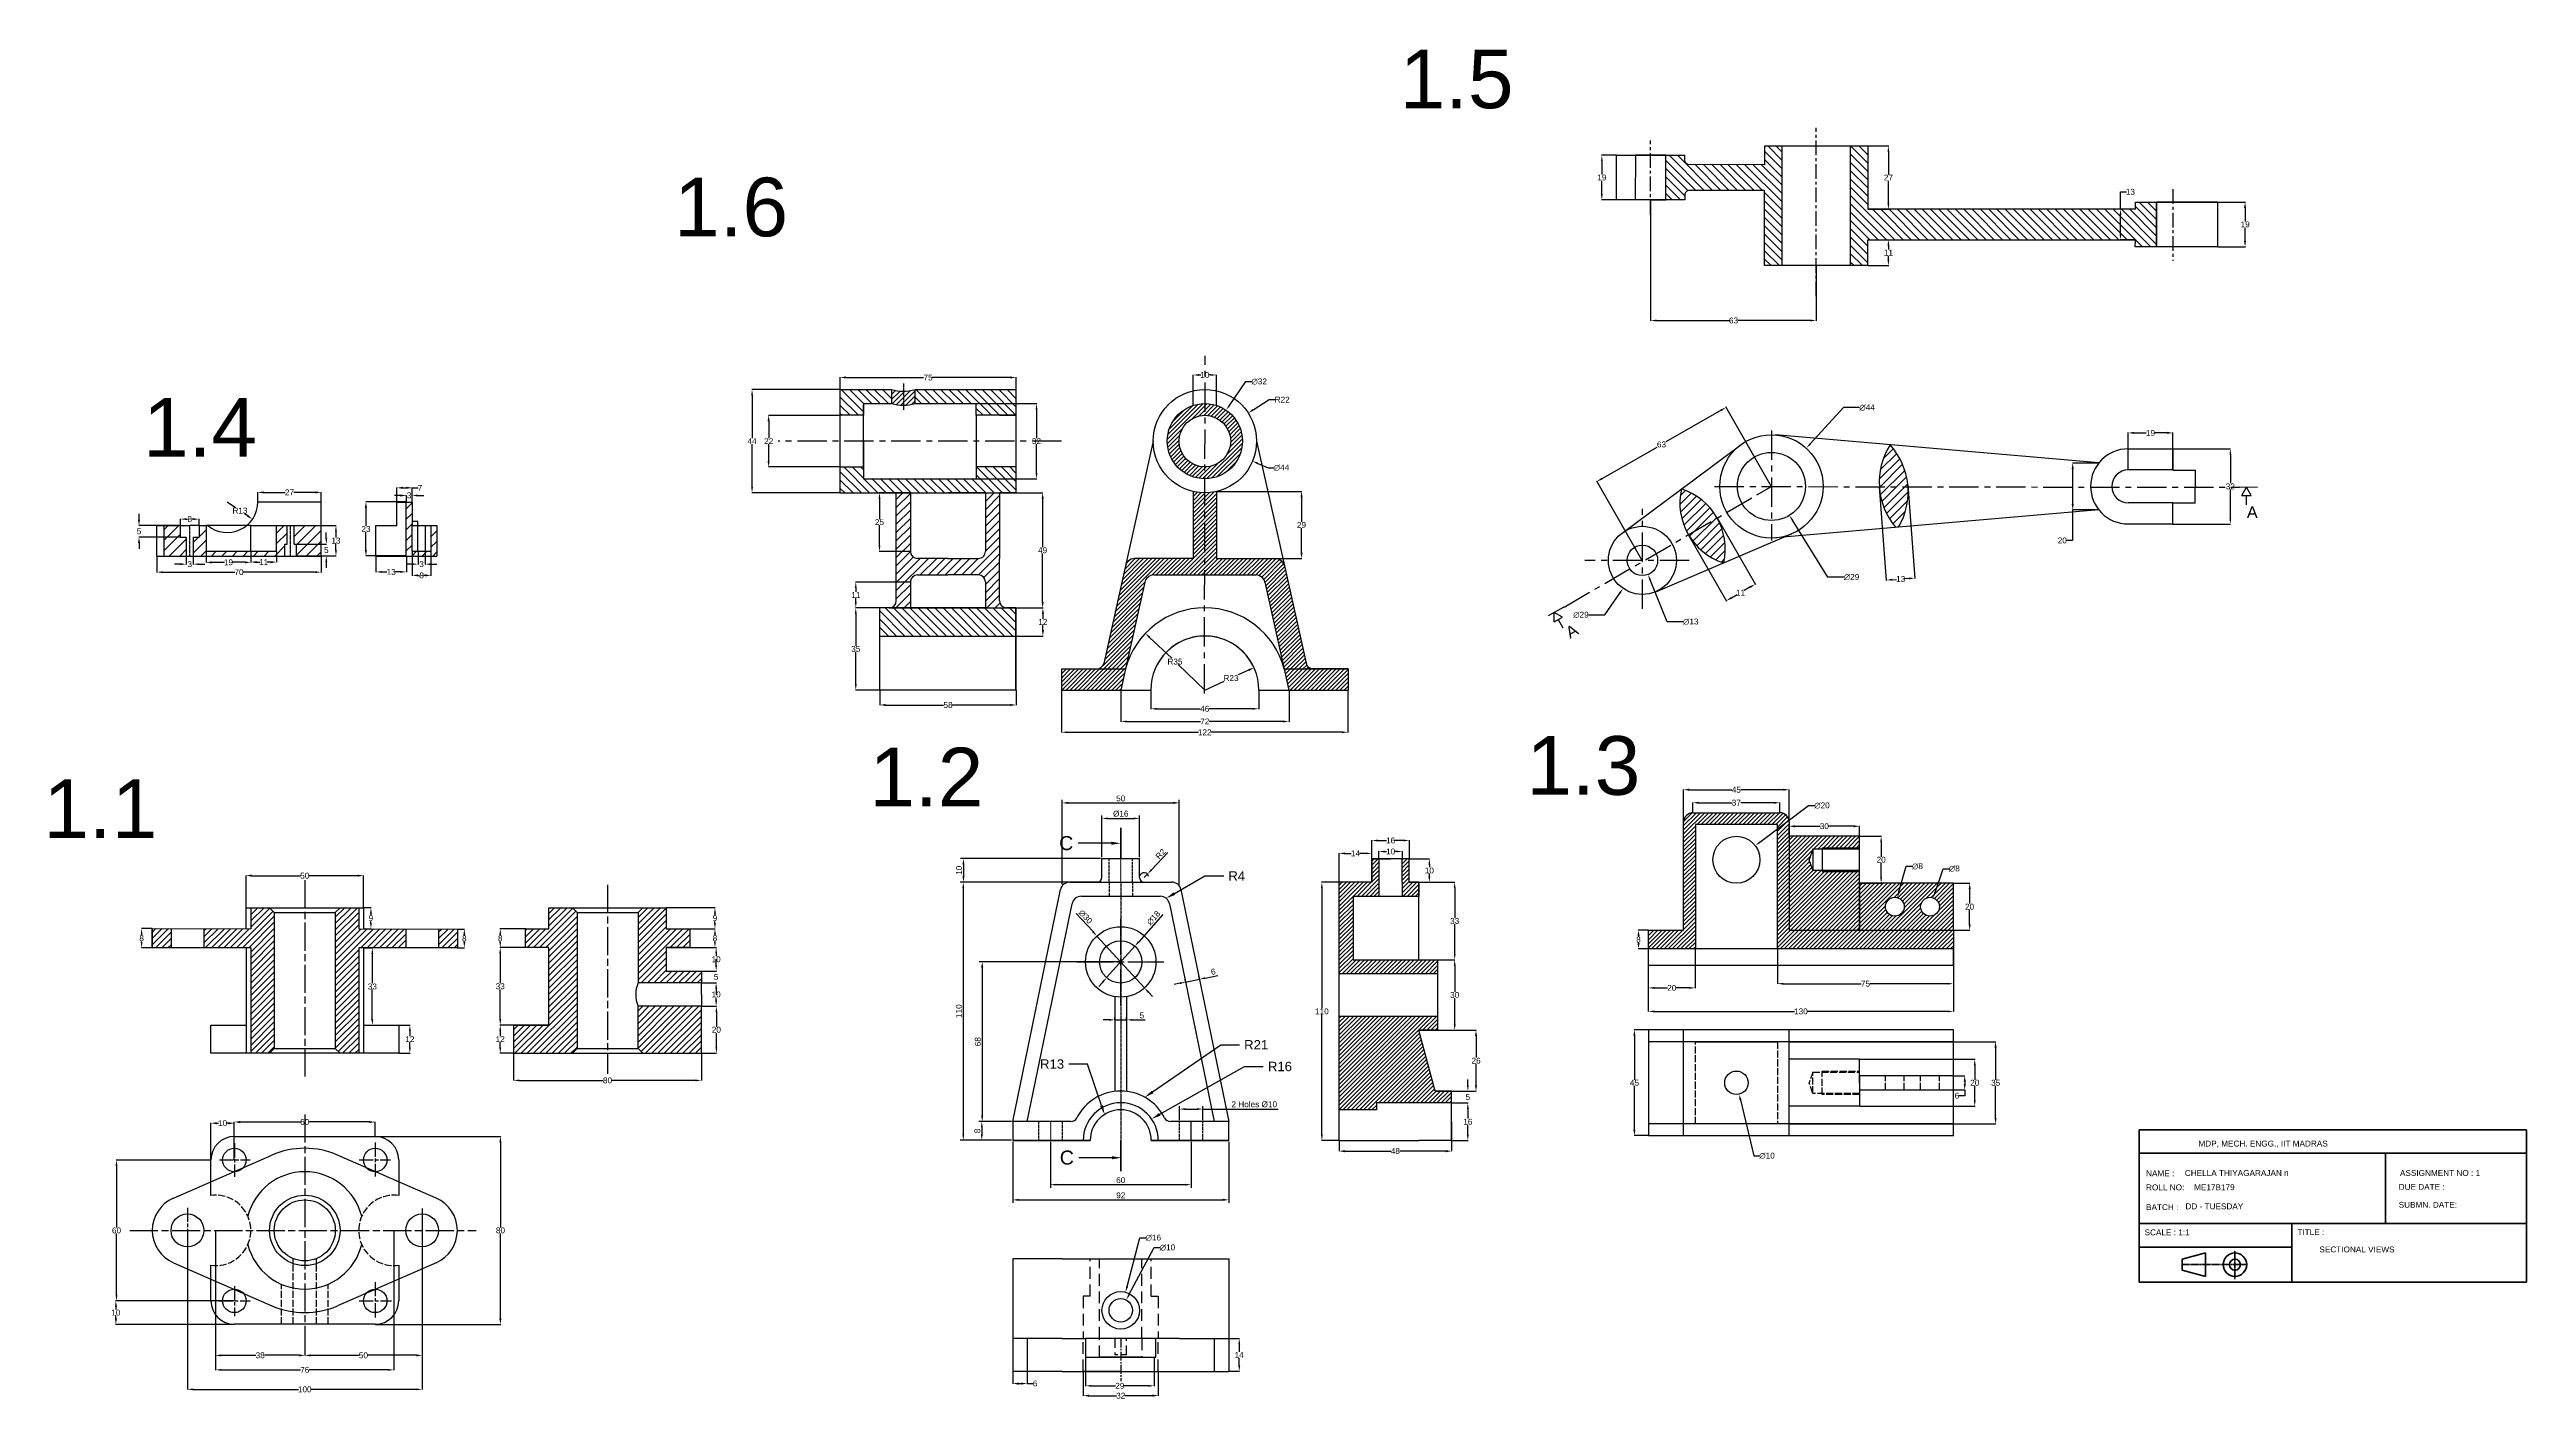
# Model space of a CAD drawing. Header units: inches. Extents: x 3 to 1058, y 42 to 617.
import ezdxf
from ezdxf import colors
from ezdxf.entities.mleader import LeaderData, LeaderLine
from ezdxf.math import Vec2, Vec3

# ---------------------------------------------------------------- set-up
doc = ezdxf.new("R2010")
doc.units = ezdxf.units.IN
doc.header["$MEASUREMENT"] = 0
for name, pattern in [('ACAD_ISO02W100', [15, 12, -3]), ('AM_ISO02W050x2', [3.75, 3, -0.75]), ('AM_ISO08W050', [18, 12, -1.5, 3, -1.5]), ('AM_ISO08W050x2', [9, 6, -0.75, 1.5, -0.75]), ('CENTER', [2, 1.25, -0.25, 0.25, -0.25]), ('CENTER2', [1.125, 0.75, -0.125, 0.125, -0.125]), ('HIDDENX2', [0.75, 0.5, -0.25])]:
    doc.linetypes.add(name, pattern=pattern)
doc.styles.get("Standard").update_dxf_attribs({"font": 'arial.ttf'})
doc.dimstyles.new('AM_ANSI', dxfattribs={"dimtxt": 2.5, "dimasz": 2.5, "dimexe": 0.1, "dimexo": 0.05, "dimgap": 0.06, "dimtad": 0, "dimtih": 1, "dimtoh": 1, "dimdec": 0, "dimzin": 7, "dimdsep": 46, "dimtxsty": 'Standard', "dimcen": 0, "dimclrd": 3, "dimclre": 3, "dimclrt": 3, "dimadec": 0, "dimazin": 2, "dimtp": 0.1, "dimtm": 0.1, "dimtfac": 0.71, "dimtdec": 0, "dimtofl": 0, "dimtmove": 0, "dimatfit": 3, "dimfxl": 1, "dimtolj": 1, "dimtzin": 7, "dimlwd": -1, "dimlwe": -1, "dimarcsym": 1})
doc.dimstyles.new('AM_ANSI$3', dxfattribs={"dimtxt": 2.5, "dimasz": 2.5, "dimexe": 0.1, "dimexo": 0.05, "dimgap": 0.06, "dimtad": 0, "dimtih": 1, "dimtoh": 1, "dimdec": 0, "dimzin": 7, "dimdsep": 46, "dimtxsty": 'Standard', "dimcen": 0, "dimclrd": 3, "dimclre": 3, "dimclrt": 3, "dimadec": 0, "dimazin": 2, "dimtp": 0.1, "dimtm": 0.1, "dimtfac": 0.71, "dimtdec": 0, "dimtofl": 0, "dimtmove": 0, "dimatfit": 0, "dimfxl": 1, "dimtolj": 1, "dimtzin": 7, "dimlwd": -1, "dimlwe": -1, "dimarcsym": 1})
doc.dimstyles.new('AM_ANSI$4', dxfattribs={"dimtxt": 2.5, "dimasz": 2.5, "dimexe": 0.1, "dimexo": 0.05, "dimgap": 0.06, "dimtad": 0, "dimtih": 1, "dimtoh": 1, "dimdec": 0, "dimzin": 7, "dimdsep": 46, "dimtxsty": 'Standard', "dimcen": 0, "dimclrd": 3, "dimclre": 3, "dimclrt": 3, "dimadec": 0, "dimazin": 2, "dimtp": 0.1, "dimtm": 0.1, "dimtfac": 0.71, "dimtdec": 0, "dimtofl": 0, "dimtmove": 0, "dimatfit": 0, "dimfxl": 1, "dimtolj": 1, "dimtzin": 7, "dimlwd": -1, "dimlwe": -1, "dimarcsym": 1})
doc.dimstyles.new('ISO-25', dxfattribs={"dimtxt": 2.5, "dimasz": 2.5, "dimexe": 1.25, "dimexo": 0.625, "dimtad": 1, "dimtxsty": 'Standard', "dimcen": 2.5, "dimadec": 0, "dimazin": 0, "dimtfac": 1, "dimtmove": 0, "dimatfit": 3, "dimfxl": 1, "dimarcsym": 0})
doc.dimstyles.get("Standard").update_dxf_attribs({"dimtxt": 0.18, "dimasz": 0.18, "dimexe": 0.18, "dimexo": 0.0625, "dimgap": 0.09, "dimtad": 0, "dimtih": 1, "dimtoh": 1, "dimdec": 4, "dimzin": 0, "dimdsep": 46, "dimtxsty": 'Standard', "dimcen": 0.09, "dimadec": 0, "dimazin": 0, "dimtfac": 1, "dimtdec": 4, "dimtofl": 0, "dimtmove": 0, "dimatfit": 3, "dimfxl": 1, "dimtolj": 1, "dimtzin": 0, "dimarcsym": 0})
pattern_1 = [(45, (-193.8378, 66.6903), (-0.8838835, 0.8838835), [])]
pattern_2 = [(135, (415.7495, 434.782), (-1.76777, -1.76777), [])]
pattern_3 = [(45, (-1825.0293, -1518.3473), (-2.245064, 2.245064), [])]
pattern_4 = [(45, (-1063.8467, 238.8192), (-0.8838835, 0.8838835), [])]
pattern_5 = [(135, (520.7513, 937.9538), (-1.767767, -1.767767), [])]
pattern_6 = [(45, (237.3168, 768.833), (-1.767767, 1.767767), [])]

# ---------------------------------------------------------------- blocks, each defined once
blk = doc.blocks.new('*D48')
at = {"color": 3, "linetype": 'ByBlock', "transparency": 16777216}
for p, q in [((81.4, 153.6), (81.4, 159.8)), ((83.9, 159.7), (109.6, 159.7)), ((138.9, 159.7), (113.3, 159.7)), ((141.4, 153.6), (141.4, 159.8))]:
    blk.add_line(p, q, dxfattribs=at)
at = {"color": 3, "transparency": 16777216}
for points in [[(83.9, 160.1), (83.9, 159.2), (81.4, 159.7)], [(138.9, 160.1), (138.9, 159.2), (141.4, 159.7)]]:
    blk.add_solid(points, dxfattribs=at)
at = {"layer": 'Defpoints', "color": 0, "transparency": 16777216}
for p in [(141.4, 159.7), (81.4, 153.5), (141.4, 153.5)]:
    blk.add_point(p, dxfattribs=at)
at = {"color": 3, "transparency": 16777216, "insert": (111.4, 159.7), "char_height": 2.5, "attachment_point": 5}
blk.add_mtext('\\A1;60', dxfattribs=at)
blk = doc.blocks.new('*D49')
at = {"color": 3, "linetype": 'ByBlock', "transparency": 16777216}
for p, q in [((86.4, 251), (86.4, 264.7)), ((88.9, 264.6), (109.6, 264.6)), ((133.9, 264.6), (113.3, 264.6)), ((136.4, 251), (136.4, 264.7))]:
    blk.add_line(p, q, dxfattribs=at)
at = {"color": 3, "transparency": 16777216}
for points in [[(88.9, 265.1), (88.9, 264.2), (86.4, 264.6)], [(133.9, 265.1), (133.9, 264.2), (136.4, 264.6)]]:
    blk.add_solid(points, dxfattribs=at)
at = {"layer": 'Defpoints', "color": 0, "transparency": 16777216}
for p in [(86.4, 264.6), (86.4, 251), (136.4, 251)]:
    blk.add_point(p, dxfattribs=at)
at = {"color": 3, "transparency": 16777216, "insert": (111.4, 264.6), "char_height": 2.5, "attachment_point": 5}
blk.add_mtext('\\A1;50', dxfattribs=at)
blk = doc.blocks.new('*D50')
at = {"color": 3, "linetype": 'ByBlock', "transparency": 16777216}
for p, q in [((46.4, 242.1), (41.8, 242.1)), ((46.4, 233.9), (41.8, 233.9)), ((41.9, 239.6), (41.9, 239.3)), ((41.9, 236.4), (41.9, 236.6))]:
    blk.add_line(p, q, dxfattribs=at)
at = {"color": 3, "transparency": 16777216}
for points in [[(41.5, 239.6), (42.3, 239.6), (41.9, 242.1)], [(41.5, 236.4), (42.3, 236.4), (41.9, 233.9)]]:
    blk.add_solid(points, dxfattribs=at)
at = {"layer": 'Defpoints', "color": 0, "transparency": 16777216}
for p in [(41.9, 233.9), (46.4, 242.1), (46.4, 233.9)]:
    blk.add_point(p, dxfattribs=at)
at = {"color": 3, "transparency": 16777216, "insert": (41.9, 238), "char_height": 2.5, "attachment_point": 5}
blk.add_mtext('\\A1;8', dxfattribs=at)
blk = doc.blocks.new('*D51')
at = {"color": 3, "linetype": 'ByBlock', "transparency": 16777216}
for p, q in [((136.5, 251), (139.7, 251)), ((139.6, 248.5), (139.6, 247.8)), ((139.6, 244.5), (139.6, 245.1)), ((136.5, 242), (139.7, 242))]:
    blk.add_line(p, q, dxfattribs=at)
at = {"color": 3, "transparency": 16777216}
for points in [[(139.2, 248.5), (140, 248.5), (139.6, 251)], [(139.2, 244.5), (140, 244.5), (139.6, 242)]]:
    blk.add_solid(points, dxfattribs=at)
at = {"layer": 'Defpoints', "color": 0, "transparency": 16777216}
for p in [(136.4, 251), (136.4, 242), (139.6, 242)]:
    blk.add_point(p, dxfattribs=at)
at = {"color": 3, "transparency": 16777216, "insert": (139.6, 246.5), "char_height": 2.5, "attachment_point": 5}
blk.add_mtext('\\A1;9', dxfattribs=at)
blk = doc.blocks.new('*D52')
at = {"color": 3, "linetype": 'ByBlock', "transparency": 16777216}
for p, q in [((176.5, 241.9), (179.5, 241.9)), ((176.5, 233.9), (179.5, 233.9)), ((179.4, 239.4), (179.4, 239.3)), ((179.4, 236.4), (179.4, 236.6))]:
    blk.add_line(p, q, dxfattribs=at)
at = {"color": 3, "transparency": 16777216}
for points in [[(179, 239.4), (179.8, 239.4), (179.4, 241.9)], [(179, 236.4), (179.8, 236.4), (179.4, 233.9)]]:
    blk.add_solid(points, dxfattribs=at)
at = {"layer": 'Defpoints', "color": 0, "transparency": 16777216}
for p in [(176.4, 241.9), (176.4, 233.9), (179.4, 233.9)]:
    blk.add_point(p, dxfattribs=at)
at = {"color": 3, "transparency": 16777216, "insert": (179.4, 237.9), "char_height": 2.5, "attachment_point": 5}
blk.add_mtext('\\A1;8', dxfattribs=at)
blk = doc.blocks.new('*D53')
at = {"color": 3, "linetype": 'ByBlock', "transparency": 16777216}
for p, q in [((136.5, 233.9), (140.3, 233.9)), ((140.2, 231.4), (140.2, 218.8)), ((140.2, 203.5), (140.2, 216.1)), ((136.5, 201), (140.3, 201))]:
    blk.add_line(p, q, dxfattribs=at)
at = {"color": 3, "transparency": 16777216}
for points in [[(139.8, 231.4), (140.6, 231.4), (140.2, 233.9)], [(139.8, 203.5), (140.6, 203.5), (140.2, 201)]]:
    blk.add_solid(points, dxfattribs=at)
at = {"layer": 'Defpoints', "color": 0, "transparency": 16777216}
for p in [(136.4, 233.9), (136.4, 201), (140.2, 201)]:
    blk.add_point(p, dxfattribs=at)
at = {"color": 3, "transparency": 16777216, "insert": (140.2, 217.4), "char_height": 2.5, "attachment_point": 5}
blk.add_mtext('\\A1;33', dxfattribs=at)
blk = doc.blocks.new('*D54')
at = {"color": 3, "linetype": 'ByBlock', "transparency": 16777216}
for p, q in [((151.5, 201), (156.3, 201)), ((156.2, 198.5), (156.2, 196.3)), ((156.2, 191.5), (156.2, 193.7)), ((151.5, 189), (156.3, 189))]:
    blk.add_line(p, q, dxfattribs=at)
at = {"color": 3, "transparency": 16777216}
for points in [[(155.8, 198.5), (156.6, 198.5), (156.2, 201)], [(155.8, 191.5), (156.6, 191.5), (156.2, 189)]]:
    blk.add_solid(points, dxfattribs=at)
at = {"layer": 'Defpoints', "color": 0, "transparency": 16777216}
for p in [(151.4, 201), (151.4, 189), (156.2, 189)]:
    blk.add_point(p, dxfattribs=at)
at = {"color": 3, "transparency": 16777216, "insert": (156.2, 195), "char_height": 2.5, "attachment_point": 5}
blk.add_mtext('\\A1;12', dxfattribs=at)
blk = doc.blocks.new('*D55')
at = {"color": 3, "linetype": 'ByBlock', "transparency": 16777216}
for p, q in [((61.4, 113.5), (61.4, 45.7)), ((161.4, 113.5), (161.4, 45.7)), ((63.9, 45.8), (108.7, 45.8)), ((158.9, 45.8), (114.1, 45.8))]:
    blk.add_line(p, q, dxfattribs=at)
at = {"color": 3, "transparency": 16777216}
for points in [[(63.9, 46.2), (63.9, 45.4), (61.4, 45.8)], [(158.9, 46.2), (158.9, 45.4), (161.4, 45.8)]]:
    blk.add_solid(points, dxfattribs=at)
at = {"layer": 'Defpoints', "color": 0, "transparency": 16777216}
for p in [(61.4, 113.5), (161.4, 113.5), (161.4, 45.8)]:
    blk.add_point(p, dxfattribs=at)
at = {"color": 3, "transparency": 16777216, "insert": (111.4, 45.8), "char_height": 2.5, "attachment_point": 5}
blk.add_mtext('\\A1;100', dxfattribs=at)
blk = doc.blocks.new('*D56')
at = {"color": 3, "linetype": 'ByBlock', "transparency": 16777216}
for p, q in [((73.4, 113.5), (73.4, 54)), ((149.4, 113.5), (149.4, 54)), ((75.9, 54.1), (109.6, 54.1)), ((146.9, 54.1), (113.3, 54.1))]:
    blk.add_line(p, q, dxfattribs=at)
at = {"color": 3, "transparency": 16777216}
for points in [[(75.9, 54.5), (75.9, 53.7), (73.4, 54.1)], [(146.9, 54.5), (146.9, 53.7), (149.4, 54.1)]]:
    blk.add_solid(points, dxfattribs=at)
at = {"layer": 'Defpoints', "color": 0, "transparency": 16777216}
for p in [(73.4, 113.5), (149.4, 113.5), (149.4, 54.1)]:
    blk.add_point(p, dxfattribs=at)
at = {"color": 3, "transparency": 16777216, "insert": (111.4, 54.1), "char_height": 2.5, "attachment_point": 5}
blk.add_mtext('\\A1;76', dxfattribs=at)
blk = doc.blocks.new('*D58')
at = {"color": 3, "linetype": 'ByBlock', "transparency": 16777216}
for p, q in [((71.4, 143.5), (31.1, 143.5)), ((31.2, 141), (31.2, 114.8)), ((31.2, 86), (31.2, 112.2)), ((71.4, 83.5), (31.1, 83.5))]:
    blk.add_line(p, q, dxfattribs=at)
at = {"color": 3, "transparency": 16777216}
for points in [[(30.8, 141), (31.6, 141), (31.2, 143.5)], [(30.8, 86), (31.6, 86), (31.2, 83.5)]]:
    blk.add_solid(points, dxfattribs=at)
at = {"layer": 'Defpoints', "color": 0, "transparency": 16777216}
for p in [(71.4, 143.5), (31.2, 83.5), (71.4, 83.5)]:
    blk.add_point(p, dxfattribs=at)
at = {"color": 3, "transparency": 16777216, "insert": (31.2, 113.5), "char_height": 2.5, "attachment_point": 5}
blk.add_mtext('\\A1;60', dxfattribs=at)
blk = doc.blocks.new('*D59')
at = {"color": 3, "linetype": 'ByBlock', "transparency": 16777216}
for p, q in [((81.4, 83.5), (30.8, 83.5)), ((30.9, 81), (30.9, 79.8)), ((30.9, 76), (30.9, 77.2)), ((81.4, 73.5), (30.8, 73.5))]:
    blk.add_line(p, q, dxfattribs=at)
at = {"color": 3, "transparency": 16777216}
for points in [[(30.5, 81), (31.4, 81), (30.9, 83.5)], [(30.5, 76), (31.4, 76), (30.9, 73.5)]]:
    blk.add_solid(points, dxfattribs=at)
at = {"layer": 'Defpoints', "color": 0, "transparency": 16777216}
for p in [(81.4, 83.5), (30.9, 73.5), (81.4, 73.5)]:
    blk.add_point(p, dxfattribs=at)
at = {"color": 3, "transparency": 16777216, "insert": (30.9, 78.5), "char_height": 2.5, "attachment_point": 5}
blk.add_mtext('\\A1;10', dxfattribs=at)
blk = doc.blocks.new('*D60')
at = {"color": 3, "linetype": 'ByBlock', "transparency": 16777216}
for p, q in [((141.5, 153.5), (194.9, 153.5)), ((194.8, 151), (194.8, 114.8)), ((194.8, 76), (194.8, 112.2)), ((141.5, 73.5), (194.9, 73.5))]:
    blk.add_line(p, q, dxfattribs=at)
at = {"color": 3, "transparency": 16777216}
for points in [[(194.3, 151), (195.2, 151), (194.8, 153.5)], [(194.3, 76), (195.2, 76), (194.8, 73.5)]]:
    blk.add_solid(points, dxfattribs=at)
at = {"layer": 'Defpoints', "color": 0, "transparency": 16777216}
for p in [(141.4, 153.5), (141.4, 73.5), (194.8, 73.5)]:
    blk.add_point(p, dxfattribs=at)
at = {"color": 3, "transparency": 16777216, "insert": (194.8, 113.5), "char_height": 2.5, "attachment_point": 5}
blk.add_mtext('\\A1;80', dxfattribs=at)
blk = doc.blocks.new('*D61')
at = {"color": 3, "linetype": 'ByBlock', "transparency": 16777216}
for p, q in [((71.4, 143.6), (71.4, 159.3)), ((73.9, 159.2), (74.7, 159.2)), ((78.9, 159.2), (78.2, 159.2)), ((81.4, 143.6), (81.4, 159.3))]:
    blk.add_line(p, q, dxfattribs=at)
at = {"color": 3, "transparency": 16777216}
for points in [[(73.9, 159.6), (73.9, 158.7), (71.4, 159.2)], [(78.9, 159.6), (78.9, 158.7), (81.4, 159.2)]]:
    blk.add_solid(points, dxfattribs=at)
at = {"layer": 'Defpoints', "color": 0, "transparency": 16777216}
for p in [(81.4, 159.2), (71.4, 143.5), (81.4, 143.5)]:
    blk.add_point(p, dxfattribs=at)
at = {"color": 3, "transparency": 16777216, "insert": (76.4, 159.2), "char_height": 2.5, "attachment_point": 5}
blk.add_mtext('\\A1;10', dxfattribs=at)
blk = doc.blocks.new('*D62')
at = {"color": 3, "linetype": 'ByBlock', "transparency": 16777216}
for p, q in [((73.4, 113.5), (73.4, 60.2)), ((111.4, 66.8), (111.4, 60.2)), ((75.9, 60.3), (90.6, 60.3)), ((108.9, 60.3), (94.3, 60.3))]:
    blk.add_line(p, q, dxfattribs=at)
at = {"color": 3, "transparency": 16777216}
for points in [[(75.9, 60.7), (75.9, 59.8), (73.4, 60.3)], [(108.9, 60.7), (108.9, 59.8), (111.4, 60.3)]]:
    blk.add_solid(points, dxfattribs=at)
at = {"layer": 'Defpoints', "color": 0, "transparency": 16777216}
for p in [(73.4, 113.5), (111.4, 66.8), (111.4, 60.3)]:
    blk.add_point(p, dxfattribs=at)
at = {"color": 3, "transparency": 16777216, "insert": (92.4, 60.3), "char_height": 2.5, "attachment_point": 5}
blk.add_mtext('\\A1;38', dxfattribs=at)
blk = doc.blocks.new('*D63')
at = {"color": 3, "linetype": 'ByBlock', "transparency": 16777216}
for p, q in [((111.4, 64.1), (111.4, 60.2)), ((113.9, 60.3), (134.6, 60.3)), ((158.9, 60.3), (138.3, 60.3)), ((161.4, 60.3), (161.4, 60.4))]:
    blk.add_line(p, q, dxfattribs=at)
at = {"color": 3, "transparency": 16777216}
for points in [[(113.9, 60.7), (113.9, 59.8), (111.4, 60.3)], [(158.9, 60.7), (158.9, 59.8), (161.4, 60.3)]]:
    blk.add_solid(points, dxfattribs=at)
at = {"layer": 'Defpoints', "color": 0, "transparency": 16777216}
for p in [(111.4, 64.1), (161.4, 60.3), (161.4, 60.3)]:
    blk.add_point(p, dxfattribs=at)
at = {"color": 3, "transparency": 16777216, "insert": (136.4, 60.3), "char_height": 2.5, "attachment_point": 5}
blk.add_mtext('\\A1;50', dxfattribs=at)
blk = doc.blocks.new('*D64')
at = {"color": 3, "linetype": 'ByBlock', "transparency": 16777216}
for p, q in [((215.4, 234), (194.6, 234)), ((194.7, 231.5), (194.7, 218.8)), ((194.7, 203.5), (194.7, 216.1)), ((215.4, 201), (194.6, 201))]:
    blk.add_line(p, q, dxfattribs=at)
at = {"color": 3, "transparency": 16777216}
for points in [[(194.3, 231.5), (195.1, 231.5), (194.7, 234)], [(194.3, 203.5), (195.1, 203.5), (194.7, 201)]]:
    blk.add_solid(points, dxfattribs=at)
at = {"layer": 'Defpoints', "color": 0, "transparency": 16777216}
for p in [(215.4, 234), (194.7, 201), (215.4, 201)]:
    blk.add_point(p, dxfattribs=at)
at = {"color": 3, "transparency": 16777216, "insert": (194.7, 217.5), "char_height": 2.5, "attachment_point": 5}
blk.add_mtext('\\A1;33', dxfattribs=at)
blk = doc.blocks.new('*D65')
at = {"color": 3, "linetype": 'ByBlock', "transparency": 16777216}
for p, q in [((205.4, 242), (194.6, 242)), ((205.4, 234), (194.6, 234)), ((194.7, 239.5), (194.7, 239.3)), ((194.7, 236.5), (194.7, 236.6))]:
    blk.add_line(p, q, dxfattribs=at)
at = {"color": 3, "transparency": 16777216}
for points in [[(194.3, 239.5), (195.1, 239.5), (194.7, 242)], [(194.3, 236.5), (195.1, 236.5), (194.7, 234)]]:
    blk.add_solid(points, dxfattribs=at)
at = {"layer": 'Defpoints', "color": 0, "transparency": 16777216}
for p in [(194.7, 234), (205.4, 242), (205.4, 234)]:
    blk.add_point(p, dxfattribs=at)
at = {"color": 3, "transparency": 16777216, "insert": (194.7, 238), "char_height": 2.5, "attachment_point": 5}
blk.add_mtext('\\A1;8', dxfattribs=at)
blk = doc.blocks.new('*D66')
at = {"color": 3, "linetype": 'ByBlock', "transparency": 16777216}
for p, q in [((200, 201), (194.6, 201)), ((194.7, 198.5), (194.7, 196.3)), ((194.7, 191.5), (194.7, 193.7)), ((200.4, 189), (194.6, 189))]:
    blk.add_line(p, q, dxfattribs=at)
at = {"color": 3, "transparency": 16777216}
for points in [[(194.3, 198.5), (195.1, 198.5), (194.7, 201)], [(194.3, 191.5), (195.1, 191.5), (194.7, 189)]]:
    blk.add_solid(points, dxfattribs=at)
at = {"layer": 'Defpoints', "color": 0, "transparency": 16777216}
for p in [(200, 201), (194.7, 189), (200.4, 189)]:
    blk.add_point(p, dxfattribs=at)
at = {"color": 3, "transparency": 16777216, "insert": (194.7, 195), "char_height": 2.5, "attachment_point": 5}
blk.add_mtext('\\A1;12', dxfattribs=at)
blk = doc.blocks.new('*D67')
at = {"color": 3, "linetype": 'ByBlock', "transparency": 16777216}
for p, q in [((280.5, 219), (286.8, 219)), ((286.7, 216.5), (286.7, 215.3)), ((286.7, 211.5), (286.7, 212.6)), ((280.5, 209), (286.8, 209))]:
    blk.add_line(p, q, dxfattribs=at)
at = {"color": 3, "transparency": 16777216}
for points in [[(286.3, 216.5), (287.1, 216.5), (286.7, 219)], [(286.3, 211.5), (287.1, 211.5), (286.7, 209)]]:
    blk.add_solid(points, dxfattribs=at)
at = {"layer": 'Defpoints', "color": 0, "transparency": 16777216}
for p in [(280.4, 219), (280.4, 209), (286.7, 209)]:
    blk.add_point(p, dxfattribs=at)
at = {"color": 3, "transparency": 16777216, "insert": (286.7, 214), "char_height": 2.5, "attachment_point": 5}
blk.add_mtext('\\A1;10', dxfattribs=at)
blk = doc.blocks.new('*D68')
at = {"color": 3, "linetype": 'ByBlock', "transparency": 16777216}
for p, q in [((280.5, 224), (286.8, 224)), ((286.7, 226.5), (286.7, 229)), ((280.5, 219), (286.8, 219)), ((286.7, 216.5), (286.7, 214))]:
    blk.add_line(p, q, dxfattribs=at)
at = {"color": 3, "transparency": 16777216}
for points in [[(286.3, 226.5), (287.1, 226.5), (286.7, 224)], [(286.3, 216.5), (287.1, 216.5), (286.7, 219)]]:
    blk.add_solid(points, dxfattribs=at)
at = {"layer": 'Defpoints', "color": 0, "transparency": 16777216}
for p in [(280.4, 224), (280.4, 219), (286.7, 219)]:
    blk.add_point(p, dxfattribs=at)
at = {"color": 3, "transparency": 16777216, "insert": (286.7, 221.5), "char_height": 2.5, "attachment_point": 5}
blk.add_mtext('\\A1;5', dxfattribs=at)
blk = doc.blocks.new('*D69')
at = {"color": 3, "linetype": 'ByBlock', "transparency": 16777216}
for p, q in [((265.5, 234), (286.8, 234)), ((265.5, 224), (286.8, 224)), ((286.7, 231.5), (286.7, 230.3)), ((286.7, 226.5), (286.7, 227.6))]:
    blk.add_line(p, q, dxfattribs=at)
at = {"color": 3, "transparency": 16777216}
for points in [[(286.3, 231.5), (287.1, 231.5), (286.7, 234)], [(286.3, 226.5), (287.1, 226.5), (286.7, 224)]]:
    blk.add_solid(points, dxfattribs=at)
at = {"layer": 'Defpoints', "color": 0, "transparency": 16777216}
for p in [(265.4, 234), (265.4, 224), (286.7, 224)]:
    blk.add_point(p, dxfattribs=at)
at = {"color": 3, "transparency": 16777216, "insert": (286.7, 229), "char_height": 2.5, "attachment_point": 5}
blk.add_mtext('\\A1;10', dxfattribs=at)
blk = doc.blocks.new('*D70')
at = {"color": 3, "linetype": 'ByBlock', "transparency": 16777216}
for p, q in [((275.5, 242), (286.3, 242)), ((275.5, 234), (286.3, 234)), ((286.2, 239.5), (286.2, 239.3)), ((286.2, 236.5), (286.2, 236.6))]:
    blk.add_line(p, q, dxfattribs=at)
at = {"color": 3, "transparency": 16777216}
for points in [[(285.8, 239.5), (286.6, 239.5), (286.2, 242)], [(285.8, 236.5), (286.6, 236.5), (286.2, 234)]]:
    blk.add_solid(points, dxfattribs=at)
at = {"layer": 'Defpoints', "color": 0, "transparency": 16777216}
for p in [(275.4, 242), (275.4, 234), (286.2, 234)]:
    blk.add_point(p, dxfattribs=at)
at = {"color": 3, "transparency": 16777216, "insert": (286.2, 238), "char_height": 2.5, "attachment_point": 5}
blk.add_mtext('\\A1;8', dxfattribs=at)
blk = doc.blocks.new('*D71')
at = {"color": 3, "linetype": 'ByBlock', "transparency": 16777216}
for p, q in [((265.5, 251), (286.3, 251)), ((286.2, 248.5), (286.2, 247.8)), ((286.2, 244.5), (286.2, 245.1)), ((265.5, 242), (286.3, 242))]:
    blk.add_line(p, q, dxfattribs=at)
at = {"color": 3, "transparency": 16777216}
for points in [[(285.8, 248.5), (286.6, 248.5), (286.2, 251)], [(285.8, 244.5), (286.6, 244.5), (286.2, 242)]]:
    blk.add_solid(points, dxfattribs=at)
at = {"layer": 'Defpoints', "color": 0, "transparency": 16777216}
for p in [(265.4, 251), (265.4, 242), (286.2, 242)]:
    blk.add_point(p, dxfattribs=at)
at = {"color": 3, "transparency": 16777216, "insert": (286.2, 246.5), "char_height": 2.5, "attachment_point": 5}
blk.add_mtext('\\A1;9', dxfattribs=at)
blk = doc.blocks.new('*D72')
at = {"color": 3, "linetype": 'ByBlock', "transparency": 16777216}
for p, q in [((280.5, 209), (286.9, 209)), ((286.8, 206.5), (286.8, 200.3)), ((286.8, 191.5), (286.8, 197.6)), ((280.5, 189), (286.9, 189))]:
    blk.add_line(p, q, dxfattribs=at)
at = {"color": 3, "transparency": 16777216}
for points in [[(286.4, 206.5), (287.2, 206.5), (286.8, 209)], [(286.4, 191.5), (287.2, 191.5), (286.8, 189)]]:
    blk.add_solid(points, dxfattribs=at)
at = {"layer": 'Defpoints', "color": 0, "transparency": 16777216}
for p in [(280.4, 209), (280.4, 189), (286.8, 189)]:
    blk.add_point(p, dxfattribs=at)
at = {"color": 3, "transparency": 16777216, "insert": (286.8, 199), "char_height": 2.5, "attachment_point": 5}
blk.add_mtext('\\A1;20', dxfattribs=at)
blk = doc.blocks.new('*D73')
at = {"color": 3, "linetype": 'ByBlock', "transparency": 16777216}
for p, q in [((200.4, 188.9), (200.4, 177.3)), ((280.4, 188.9), (280.4, 177.3)), ((202.9, 177.4), (238.6, 177.4)), ((277.9, 177.4), (242.3, 177.4))]:
    blk.add_line(p, q, dxfattribs=at)
at = {"color": 3, "transparency": 16777216}
for points in [[(202.9, 177.8), (202.9, 177), (200.4, 177.4)], [(277.9, 177.8), (277.9, 177), (280.4, 177.4)]]:
    blk.add_solid(points, dxfattribs=at)
at = {"layer": 'Defpoints', "color": 0, "transparency": 16777216}
for p in [(200.4, 189), (280.4, 189), (280.4, 177.4)]:
    blk.add_point(p, dxfattribs=at)
at = {"color": 3, "transparency": 16777216, "insert": (240.4, 177.4), "char_height": 2.5, "attachment_point": 5}
blk.add_mtext('\\A1;80', dxfattribs=at)
blk = doc.blocks.new('*D74')
at = {"color": 3, "linetype": 'ByBlock', "transparency": 16777216}
for p, q in [((569.1, 271.9), (569.1, 275)), ((571.6, 274.9), (572.3, 274.9)), ((576.6, 274.9), (575.8, 274.9)), ((579.1, 271.9), (579.1, 275))]:
    blk.add_line(p, q, dxfattribs=at)
at = {"color": 3, "transparency": 16777216}
for points in [[(571.6, 275.3), (571.6, 274.5), (569.1, 274.9)], [(576.6, 275.3), (576.6, 274.5), (579.1, 274.9)]]:
    blk.add_solid(points, dxfattribs=at)
at = {"layer": 'Defpoints', "color": 0, "transparency": 16777216}
for p in [(579.1, 274.9), (569.1, 271.8), (579.1, 271.8)]:
    blk.add_point(p, dxfattribs=at)
at = {"color": 3, "transparency": 16777216, "insert": (574.1, 274.9), "char_height": 2.5, "attachment_point": 5}
blk.add_mtext('\\A1;10', dxfattribs=at)
blk = doc.blocks.new('*D75')
at = {"color": 3, "linetype": 'ByBlock', "transparency": 16777216}
for p, q in [((566.1, 271.9), (566.1, 279.7)), ((568.6, 279.6), (572.3, 279.6)), ((579.6, 279.6), (575.8, 279.6)), ((582.1, 271.9), (582.1, 279.7))]:
    blk.add_line(p, q, dxfattribs=at)
at = {"color": 3, "transparency": 16777216}
for points in [[(568.6, 280), (568.6, 279.2), (566.1, 279.6)], [(579.6, 280), (579.6, 279.2), (582.1, 279.6)]]:
    blk.add_solid(points, dxfattribs=at)
at = {"layer": 'Defpoints', "color": 0, "transparency": 16777216}
for p in [(582.1, 279.6), (566.1, 271.8), (582.1, 271.8)]:
    blk.add_point(p, dxfattribs=at)
at = {"color": 3, "transparency": 16777216, "insert": (574.1, 279.6), "char_height": 2.5, "attachment_point": 5}
blk.add_mtext('\\A1;16', dxfattribs=at)
blk = doc.blocks.new('*D76')
at = {"color": 3, "linetype": 'ByBlock', "transparency": 16777216}
for p, q in [((552.1, 261.9), (552.1, 274.2)), ((554.6, 274.1), (557.3, 274.1)), ((563.6, 274.1), (560.8, 274.1)), ((566.1, 261.9), (566.1, 274.2))]:
    blk.add_line(p, q, dxfattribs=at)
at = {"color": 3, "transparency": 16777216}
for points in [[(554.6, 274.5), (554.6, 273.7), (552.1, 274.1)], [(563.6, 274.5), (563.6, 273.7), (566.1, 274.1)]]:
    blk.add_solid(points, dxfattribs=at)
at = {"layer": 'Defpoints', "color": 0, "transparency": 16777216}
for p in [(566.1, 274.1), (552.1, 261.8), (566.1, 261.8)]:
    blk.add_point(p, dxfattribs=at)
at = {"color": 3, "transparency": 16777216, "insert": (559.1, 274.1), "char_height": 2.5, "attachment_point": 5}
blk.add_mtext('\\A1;14', dxfattribs=at)
blk = doc.blocks.new('*D77')
at = {"color": 3, "linetype": 'ByBlock', "transparency": 16777216}
for p, q in [((582.1, 271.8), (590.7, 271.8)), ((590.6, 269.3), (590.6, 268.2)), ((590.6, 264.3), (590.6, 265.5)), ((582.1, 261.8), (590.7, 261.8))]:
    blk.add_line(p, q, dxfattribs=at)
at = {"color": 3, "transparency": 16777216}
for points in [[(590.2, 269.3), (591, 269.3), (590.6, 271.8)], [(590.2, 264.3), (591, 264.3), (590.6, 261.8)]]:
    blk.add_solid(points, dxfattribs=at)
at = {"layer": 'Defpoints', "color": 0, "transparency": 16777216}
for p in [(582.1, 271.8), (582.1, 261.8), (590.6, 261.8)]:
    blk.add_point(p, dxfattribs=at)
at = {"color": 3, "transparency": 16777216, "insert": (590.6, 266.8), "char_height": 2.5, "attachment_point": 5}
blk.add_mtext('\\A1;10', dxfattribs=at)
blk = doc.blocks.new('*D78')
at = {"color": 3, "linetype": 'ByBlock', "transparency": 16777216}
for p, q in [((552, 261.8), (544.7, 261.8)), ((544.8, 259.3), (544.8, 208.2)), ((544.8, 154.3), (544.8, 205.5)), ((552, 151.8), (544.7, 151.8))]:
    blk.add_line(p, q, dxfattribs=at)
at = {"color": 3, "transparency": 16777216}
for points in [[(544.4, 259.3), (545.2, 259.3), (544.8, 261.8)], [(544.4, 154.3), (545.2, 154.3), (544.8, 151.8)]]:
    blk.add_solid(points, dxfattribs=at)
at = {"layer": 'Defpoints', "color": 0, "transparency": 16777216}
for p in [(552.1, 261.8), (544.8, 151.8), (552.1, 151.8)]:
    blk.add_point(p, dxfattribs=at)
at = {"color": 3, "transparency": 16777216, "insert": (544.8, 206.8), "char_height": 2.5, "attachment_point": 5}
blk.add_mtext('\\A1;110', dxfattribs=at)
blk = doc.blocks.new('*D79')
at = {"color": 3, "linetype": 'ByBlock', "transparency": 16777216}
for p, q in [((586.1, 261.8), (601.5, 261.8)), ((601.4, 259.3), (601.4, 246.7)), ((601.4, 231.3), (601.4, 244)), ((586.1, 228.8), (601.5, 228.8))]:
    blk.add_line(p, q, dxfattribs=at)
at = {"color": 3, "transparency": 16777216}
for points in [[(601, 259.3), (601.8, 259.3), (601.4, 261.8)], [(601, 231.3), (601.8, 231.3), (601.4, 228.8)]]:
    blk.add_solid(points, dxfattribs=at)
at = {"layer": 'Defpoints', "color": 0, "transparency": 16777216}
for p in [(586.1, 261.8), (586.1, 228.8), (601.4, 228.8)]:
    blk.add_point(p, dxfattribs=at)
at = {"color": 3, "transparency": 16777216, "insert": (601.4, 245.3), "char_height": 2.5, "attachment_point": 5}
blk.add_mtext('\\A1;33', dxfattribs=at)
blk = doc.blocks.new('*D80')
at = {"color": 3, "linetype": 'ByBlock', "transparency": 16777216}
for p, q in [((594.1, 228.8), (601.5, 228.8)), ((601.4, 226.3), (601.4, 215.2)), ((601.4, 201.3), (601.4, 212.5)), ((594.1, 198.8), (601.5, 198.8))]:
    blk.add_line(p, q, dxfattribs=at)
at = {"color": 3, "transparency": 16777216}
for points in [[(601, 226.3), (601.8, 226.3), (601.4, 228.8)], [(601, 201.3), (601.8, 201.3), (601.4, 198.8)]]:
    blk.add_solid(points, dxfattribs=at)
at = {"layer": 'Defpoints', "color": 0, "transparency": 16777216}
for p in [(594.1, 228.8), (594.1, 198.8), (601.4, 198.8)]:
    blk.add_point(p, dxfattribs=at)
at = {"color": 3, "transparency": 16777216, "insert": (601.4, 213.8), "char_height": 2.5, "attachment_point": 5}
blk.add_mtext('\\A1;30', dxfattribs=at)
blk = doc.blocks.new('*D81')
at = {"color": 3, "linetype": 'ByBlock', "transparency": 16777216}
for p, q in [((586.1, 198.8), (610.6, 198.8)), ((610.5, 196.3), (610.5, 187.2)), ((610.5, 175.3), (610.5, 184.5)), ((593.1, 172.8), (610.6, 172.8))]:
    blk.add_line(p, q, dxfattribs=at)
at = {"color": 3, "transparency": 16777216}
for points in [[(610, 196.3), (610.9, 196.3), (610.5, 198.8)], [(610, 175.3), (610.9, 175.3), (610.5, 172.8)]]:
    blk.add_solid(points, dxfattribs=at)
at = {"layer": 'Defpoints', "color": 0, "transparency": 16777216}
for p in [(586.1, 198.8), (593.1, 172.8), (610.5, 172.8)]:
    blk.add_point(p, dxfattribs=at)
at = {"color": 3, "transparency": 16777216, "insert": (610.5, 185.8), "char_height": 2.5, "attachment_point": 5}
blk.add_mtext('\\A1;26', dxfattribs=at)
blk = doc.blocks.new('*D82')
at = {"color": 3, "linetype": 'ByBlock', "transparency": 16777216}
for p, q in [((552.1, 151.8), (552.1, 147.2)), ((600.1, 151.8), (600.1, 147.2)), ((554.6, 147.3), (574.2, 147.3)), ((597.6, 147.3), (578, 147.3))]:
    blk.add_line(p, q, dxfattribs=at)
at = {"color": 3, "transparency": 16777216}
for points in [[(554.6, 147.7), (554.6, 146.8), (552.1, 147.3)], [(597.6, 147.7), (597.6, 146.8), (600.1, 147.3)]]:
    blk.add_solid(points, dxfattribs=at)
at = {"layer": 'Defpoints', "color": 0, "transparency": 16777216}
for p in [(552.1, 151.8), (600.1, 151.8), (600.1, 147.3)]:
    blk.add_point(p, dxfattribs=at)
at = {"color": 3, "transparency": 16777216, "insert": (576.1, 147.3), "char_height": 2.5, "attachment_point": 5}
blk.add_mtext('\\A1;48', dxfattribs=at)
blk = doc.blocks.new('*D83')
at = {"color": 3, "linetype": 'ByBlock', "transparency": 16777216}
for p, q in [((600.1, 172.8), (607.1, 172.8)), ((607, 175.3), (607, 177.8)), ((600.1, 167.8), (607.1, 167.8)), ((607, 165.3), (607, 162.8))]:
    blk.add_line(p, q, dxfattribs=at)
at = {"color": 3, "transparency": 16777216}
for points in [[(606.6, 175.3), (607.4, 175.3), (607, 172.8)], [(606.6, 165.3), (607.4, 165.3), (607, 167.8)]]:
    blk.add_solid(points, dxfattribs=at)
at = {"layer": 'Defpoints', "color": 0, "transparency": 16777216}
for p in [(600.1, 172.8), (600.1, 167.8), (607, 167.8)]:
    blk.add_point(p, dxfattribs=at)
at = {"color": 3, "transparency": 16777216, "insert": (607, 170.3), "char_height": 2.5, "attachment_point": 5}
blk.add_mtext('\\A1;5', dxfattribs=at)
blk = doc.blocks.new('*D84')
at = {"color": 3, "linetype": 'ByBlock', "transparency": 16777216}
for p, q in [((600.1, 167.8), (607.1, 167.8)), ((607, 165.3), (607, 161.2)), ((607, 154.3), (607, 158.5)), ((600.1, 151.8), (607.1, 151.8))]:
    blk.add_line(p, q, dxfattribs=at)
at = {"color": 3, "transparency": 16777216}
for points in [[(606.6, 165.3), (607.4, 165.3), (607, 167.8)], [(606.6, 154.3), (607.4, 154.3), (607, 151.8)]]:
    blk.add_solid(points, dxfattribs=at)
at = {"layer": 'Defpoints', "color": 0, "transparency": 16777216}
for p in [(600.1, 167.8), (600.1, 151.8), (607, 151.8)]:
    blk.add_point(p, dxfattribs=at)
at = {"color": 3, "transparency": 16777216, "insert": (607, 159.8), "char_height": 2.5, "attachment_point": 5}
blk.add_mtext('\\A1;16', dxfattribs=at)
blk = doc.blocks.new('*D87')
at = {"color": 3, "linetype": 'ByBlock', "transparency": 16777216}
for p, q in [((413.1, 53.4), (413.1, 48.2)), ((419.2, 53.4), (419.2, 48.2)), ((415.6, 48.3), (416.7, 48.3)), ((419.2, 48.3), (421.7, 48.3))]:
    blk.add_line(p, q, dxfattribs=at)
at = {"color": 3, "transparency": 16777216}
for points in [[(415.6, 48.7), (415.6, 47.8), (413.1, 48.3)], [(416.7, 48.7), (416.7, 47.8), (419.2, 48.3)]]:
    blk.add_solid(points, dxfattribs=at)
at = {"layer": 'Defpoints', "color": 0, "transparency": 16777216}
for p in [(413.1, 53.5), (419.2, 53.5), (419.2, 48.3)]:
    blk.add_point(p, dxfattribs=at)
at = {"color": 3, "transparency": 16777216, "insert": (422.6, 48.3), "char_height": 2.5, "attachment_point": 5}
blk.add_mtext('\\A1;6', dxfattribs=at)
blk = doc.blocks.new('*D89')
at = {"color": 3, "linetype": 'ByBlock', "transparency": 16777216}
for p, q in [((505.1, 67.5), (509.7, 67.5)), ((509.6, 65), (509.6, 61.8)), ((505.1, 53.5), (509.7, 53.5)), ((509.6, 56), (509.6, 59.1))]:
    blk.add_line(p, q, dxfattribs=at)
at = {"color": 3, "transparency": 16777216}
for points in [[(509.2, 65), (510, 65), (509.6, 67.5)], [(509.2, 56), (510, 56), (509.6, 53.5)]]:
    blk.add_solid(points, dxfattribs=at)
at = {"layer": 'Defpoints', "color": 0, "transparency": 16777216}
for p in [(505.1, 67.5), (505.1, 53.5), (509.6, 53.5)]:
    blk.add_point(p, dxfattribs=at)
at = {"color": 3, "transparency": 16777216, "insert": (509.6, 60.5), "char_height": 2.5, "attachment_point": 5}
blk.add_mtext('\\A1;14', dxfattribs=at)
blk = doc.blocks.new('*D90')
at = {"color": 3, "linetype": 'ByBlock', "transparency": 16777216}
for p, q in [((443.1, 53.4), (443.1, 43)), ((475.1, 53.4), (475.1, 43)), ((445.6, 43.1), (457.3, 43.1)), ((472.6, 43.1), (460.9, 43.1))]:
    blk.add_line(p, q, dxfattribs=at)
at = {"color": 3, "transparency": 16777216}
for points in [[(445.6, 43.6), (445.6, 42.7), (443.1, 43.1)], [(472.6, 43.6), (472.6, 42.7), (475.1, 43.1)]]:
    blk.add_solid(points, dxfattribs=at)
at = {"layer": 'Defpoints', "color": 0, "transparency": 16777216}
for p in [(443.1, 53.5), (475.1, 53.5), (475.1, 43.1)]:
    blk.add_point(p, dxfattribs=at)
at = {"color": 3, "transparency": 16777216, "insert": (459.1, 43.1), "char_height": 2.5, "attachment_point": 5}
blk.add_mtext('\\A1;32', dxfattribs=at)
blk = doc.blocks.new('*D91')
at = {"color": 3, "linetype": 'ByBlock', "transparency": 16777216}
for p, q in [((444.1, 59.4), (444.1, 47.2)), ((473.3, 59.4), (473.3, 47.2)), ((446.6, 47.3), (456.8, 47.3)), ((470.8, 47.3), (460.6, 47.3))]:
    blk.add_line(p, q, dxfattribs=at)
at = {"color": 3, "transparency": 16777216}
for points in [[(446.6, 47.7), (446.6, 46.9), (444.1, 47.3)], [(470.8, 47.7), (470.8, 46.9), (473.3, 47.3)]]:
    blk.add_solid(points, dxfattribs=at)
at = {"layer": 'Defpoints', "color": 0, "transparency": 16777216}
for p in [(444.1, 59.5), (473.3, 59.5), (473.3, 47.3)]:
    blk.add_point(p, dxfattribs=at)
at = {"color": 3, "transparency": 16777216, "insert": (458.7, 47.3), "char_height": 2.5, "attachment_point": 5}
blk.add_mtext('\\A1;29', dxfattribs=at)
blk = doc.blocks.new('*D92')
at = {"color": 3, "linetype": 'ByBlock', "transparency": 16777216}
for p, q in [((683.9, 226.4), (683.9, 206.7)), ((813.9, 226.4), (813.9, 206.7)), ((686.4, 206.8), (746.2, 206.8)), ((811.4, 206.8), (751.6, 206.8))]:
    blk.add_line(p, q, dxfattribs=at)
at = {"color": 3, "transparency": 16777216}
for points in [[(686.4, 207.2), (686.4, 206.4), (683.9, 206.8)], [(811.4, 207.2), (811.4, 206.4), (813.9, 206.8)]]:
    blk.add_solid(points, dxfattribs=at)
at = {"layer": 'Defpoints', "color": 0, "transparency": 16777216}
for p in [(683.9, 226.4), (813.9, 226.4), (813.9, 206.8)]:
    blk.add_point(p, dxfattribs=at)
at = {"color": 3, "transparency": 16777216, "insert": (748.9, 206.8), "char_height": 2.5, "attachment_point": 5}
blk.add_mtext('\\A1;130', dxfattribs=at)
blk = doc.blocks.new('*D93')
at = {"color": 3, "linetype": 'ByBlock', "transparency": 16777216}
for p, q in [((738.9, 233.4), (738.9, 218.5)), ((813.9, 233.4), (813.9, 218.5)), ((741.4, 218.6), (774.6, 218.6)), ((811.4, 218.6), (778.3, 218.6))]:
    blk.add_line(p, q, dxfattribs=at)
at = {"color": 3, "transparency": 16777216}
for points in [[(741.4, 219), (741.4, 218.2), (738.9, 218.6)], [(811.4, 219), (811.4, 218.2), (813.9, 218.6)]]:
    blk.add_solid(points, dxfattribs=at)
at = {"layer": 'Defpoints', "color": 0, "transparency": 16777216}
for p in [(738.9, 233.4), (813.9, 233.4), (813.9, 218.6)]:
    blk.add_point(p, dxfattribs=at)
at = {"color": 3, "transparency": 16777216, "insert": (776.4, 218.6), "char_height": 2.5, "attachment_point": 5}
blk.add_mtext('\\A1;75', dxfattribs=at)
blk = doc.blocks.new('*D94')
at = {"color": 3, "linetype": 'ByBlock', "transparency": 16777216}
for p, q in [((683.9, 233.4), (683.9, 216.7)), ((703.9, 233.4), (703.9, 216.7)), ((686.4, 216.8), (692.1, 216.8)), ((701.4, 216.8), (695.8, 216.8))]:
    blk.add_line(p, q, dxfattribs=at)
at = {"color": 3, "transparency": 16777216}
for points in [[(686.4, 217.2), (686.4, 216.4), (683.9, 216.8)], [(701.4, 217.2), (701.4, 216.4), (703.9, 216.8)]]:
    blk.add_solid(points, dxfattribs=at)
at = {"layer": 'Defpoints', "color": 0, "transparency": 16777216}
for p in [(683.9, 233.4), (703.9, 233.4), (703.9, 216.8)]:
    blk.add_point(p, dxfattribs=at)
at = {"color": 3, "transparency": 16777216, "insert": (693.9, 216.8), "char_height": 2.5, "attachment_point": 5}
blk.add_mtext('\\A1;20', dxfattribs=at)
blk = doc.blocks.new('*D95')
at = {"color": 3, "linetype": 'ByBlock', "transparency": 16777216}
for p, q in [((683.9, 241.4), (679.6, 241.4)), ((683.9, 233.4), (679.6, 233.4)), ((679.7, 238.9), (679.7, 238.7)), ((679.7, 235.9), (679.7, 236.1))]:
    blk.add_line(p, q, dxfattribs=at)
at = {"color": 3, "transparency": 16777216}
for points in [[(679.3, 238.9), (680.2, 238.9), (679.7, 241.4)], [(679.3, 235.9), (680.2, 235.9), (679.7, 233.4)]]:
    blk.add_solid(points, dxfattribs=at)
at = {"layer": 'Defpoints', "color": 0, "transparency": 16777216}
for p in [(679.7, 233.4), (683.9, 241.4), (683.9, 233.4)]:
    blk.add_point(p, dxfattribs=at)
at = {"color": 3, "transparency": 16777216, "insert": (679.7, 237.4), "char_height": 2.5, "attachment_point": 5}
blk.add_mtext('\\A1;8', dxfattribs=at)
blk = doc.blocks.new('*D96')
at = {"color": 3, "linetype": 'ByBlock', "transparency": 16777216}
for p, q in [((814, 261.4), (820.9, 261.4)), ((820.8, 258.9), (820.8, 252.7)), ((820.8, 243.9), (820.8, 250.1)), ((814, 241.4), (820.9, 241.4))]:
    blk.add_line(p, q, dxfattribs=at)
at = {"color": 3, "transparency": 16777216}
for points in [[(820.4, 258.9), (821.3, 258.9), (820.8, 261.4)], [(820.4, 243.9), (821.3, 243.9), (820.8, 241.4)]]:
    blk.add_solid(points, dxfattribs=at)
at = {"layer": 'Defpoints', "color": 0, "transparency": 16777216}
for p in [(813.9, 261.4), (813.9, 241.4), (820.8, 241.4)]:
    blk.add_point(p, dxfattribs=at)
at = {"color": 3, "transparency": 16777216, "insert": (820.8, 251.4), "char_height": 2.5, "attachment_point": 5}
blk.add_mtext('\\A1;20', dxfattribs=at)
blk = doc.blocks.new('*D97')
at = {"color": 3, "linetype": 'ByBlock', "transparency": 16777216}
for p, q in [((774, 281.4), (783.2, 281.4)), ((783.1, 278.9), (783.1, 272.7)), ((783.1, 263.9), (783.1, 270.1)), ((774, 261.4), (783.2, 261.4))]:
    blk.add_line(p, q, dxfattribs=at)
at = {"color": 3, "transparency": 16777216}
for points in [[(782.7, 278.9), (783.5, 278.9), (783.1, 281.4)], [(782.7, 263.9), (783.5, 263.9), (783.1, 261.4)]]:
    blk.add_solid(points, dxfattribs=at)
at = {"layer": 'Defpoints', "color": 0, "transparency": 16777216}
for p in [(773.9, 281.4), (773.9, 261.4), (783.1, 261.4)]:
    blk.add_point(p, dxfattribs=at)
at = {"color": 3, "transparency": 16777216, "insert": (783.1, 271.4), "char_height": 2.5, "attachment_point": 5}
blk.add_mtext('\\A1;20', dxfattribs=at)
blk = doc.blocks.new('*D98')
at = {"color": 3, "linetype": 'ByBlock', "transparency": 16777216}
for p, q in [((702.9, 291.5), (702.9, 295.8)), ((705.4, 295.7), (719.6, 295.7)), ((737.4, 295.7), (723.3, 295.7)), ((739.9, 291.5), (739.9, 295.8))]:
    blk.add_line(p, q, dxfattribs=at)
at = {"color": 3, "transparency": 16777216}
for points in [[(705.4, 296.1), (705.4, 295.2), (702.9, 295.7)], [(737.4, 296.1), (737.4, 295.2), (739.9, 295.7)]]:
    blk.add_solid(points, dxfattribs=at)
at = {"layer": 'Defpoints', "color": 0, "transparency": 16777216}
for p in [(739.9, 295.7), (702.9, 291.4), (739.9, 291.4)]:
    blk.add_point(p, dxfattribs=at)
at = {"color": 3, "transparency": 16777216, "insert": (721.4, 295.7), "char_height": 2.5, "attachment_point": 5}
blk.add_mtext('\\A1;37', dxfattribs=at)
blk = doc.blocks.new('*D99')
at = {"color": 3, "linetype": 'ByBlock', "transparency": 16777216}
for p, q in [((698.9, 287.5), (698.9, 301.3)), ((701.4, 301.2), (719.5, 301.2)), ((741.4, 301.2), (723.3, 301.2)), ((743.9, 287.5), (743.9, 301.3))]:
    blk.add_line(p, q, dxfattribs=at)
at = {"color": 3, "transparency": 16777216}
for points in [[(701.4, 301.7), (701.4, 300.8), (698.9, 301.2)], [(741.4, 301.7), (741.4, 300.8), (743.9, 301.2)]]:
    blk.add_solid(points, dxfattribs=at)
at = {"layer": 'Defpoints', "color": 0, "transparency": 16777216}
for p in [(743.9, 301.2), (698.9, 287.4), (743.9, 287.4)]:
    blk.add_point(p, dxfattribs=at)
at = {"color": 3, "transparency": 16777216, "insert": (721.4, 301.2), "char_height": 2.5, "attachment_point": 5}
blk.add_mtext('\\A1;45', dxfattribs=at)
blk = doc.blocks.new('*D100')
at = {"color": 3, "linetype": 'ByBlock', "transparency": 16777216}
for p, q in [((743.9, 281.5), (743.9, 285.8)), ((746.4, 285.7), (757.1, 285.7)), ((771.4, 285.7), (760.8, 285.7)), ((773.9, 281.5), (773.9, 285.8))]:
    blk.add_line(p, q, dxfattribs=at)
at = {"color": 3, "transparency": 16777216}
for points in [[(746.4, 286.1), (746.4, 285.2), (743.9, 285.7)], [(771.4, 286.1), (771.4, 285.2), (773.9, 285.7)]]:
    blk.add_solid(points, dxfattribs=at)
at = {"layer": 'Defpoints', "color": 0, "transparency": 16777216}
for p in [(773.9, 285.7), (743.9, 281.4), (773.9, 281.4)]:
    blk.add_point(p, dxfattribs=at)
at = {"color": 3, "transparency": 16777216, "insert": (758.9, 285.7), "char_height": 2.5, "attachment_point": 5}
blk.add_mtext('\\A1;30', dxfattribs=at)
blk = doc.blocks.new('*D101')
at = {"color": 3, "linetype": 'ByBlock', "transparency": 16777216}
for p, q in [((683.9, 198.9), (677.9, 198.9)), ((678, 196.4), (678, 177.7)), ((678, 156.4), (678, 175.1)), ((683.9, 153.9), (677.9, 153.9))]:
    blk.add_line(p, q, dxfattribs=at)
at = {"color": 3, "transparency": 16777216}
for points in [[(677.5, 196.4), (678.4, 196.4), (678, 198.9)], [(677.5, 156.4), (678.4, 156.4), (678, 153.9)]]:
    blk.add_solid(points, dxfattribs=at)
at = {"layer": 'Defpoints', "color": 0, "transparency": 16777216}
for p in [(683.9, 198.9), (678, 153.9), (683.9, 153.9)]:
    blk.add_point(p, dxfattribs=at)
at = {"color": 3, "transparency": 16777216, "insert": (678, 176.4), "char_height": 2.5, "attachment_point": 5}
blk.add_mtext('\\A1;45', dxfattribs=at)
blk = doc.blocks.new('*D102')
at = {"color": 3, "linetype": 'ByBlock', "transparency": 16777216}
for p, q in [((814, 179.4), (818.8, 179.4)), ((814, 173.4), (818.8, 173.4)), ((818.7, 170.9), (816.2, 170.9)), ((818.7, 176.9), (818.7, 175.9)), ((818.7, 173.4), (818.7, 170.9))]:
    blk.add_line(p, q, dxfattribs=at)
at = {"color": 3, "transparency": 16777216}
for points in [[(818.3, 176.9), (819.2, 176.9), (818.7, 179.4)], [(818.3, 175.9), (819.2, 175.9), (818.7, 173.4)]]:
    blk.add_solid(points, dxfattribs=at)
at = {"layer": 'Defpoints', "color": 0, "transparency": 16777216}
for p in [(813.9, 179.4), (813.9, 173.4), (818.7, 173.4)]:
    blk.add_point(p, dxfattribs=at)
at = {"color": 3, "transparency": 16777216, "insert": (815.4, 170.9), "char_height": 2.5, "attachment_point": 5}
blk.add_mtext('\\A1;6', dxfattribs=at)
blk = doc.blocks.new('*D103')
at = {"color": 3, "linetype": 'ByBlock', "transparency": 16777216}
for p, q in [((774, 186.4), (823.1, 186.4)), ((823, 183.9), (823, 177.7)), ((823, 168.9), (823, 175.1)), ((774, 166.4), (823.1, 166.4))]:
    blk.add_line(p, q, dxfattribs=at)
at = {"color": 3, "transparency": 16777216}
for points in [[(822.6, 183.9), (823.4, 183.9), (823, 186.4)], [(822.6, 168.9), (823.4, 168.9), (823, 166.4)]]:
    blk.add_solid(points, dxfattribs=at)
at = {"layer": 'Defpoints', "color": 0, "transparency": 16777216}
for p in [(773.9, 186.4), (773.9, 166.4), (823, 166.4)]:
    blk.add_point(p, dxfattribs=at)
at = {"color": 3, "transparency": 16777216, "insert": (823, 176.4), "char_height": 2.5, "attachment_point": 5}
blk.add_mtext('\\A1;20', dxfattribs=at)
blk = doc.blocks.new('*D104')
at = {"color": 3, "linetype": 'ByBlock', "transparency": 16777216}
for p, q in [((744, 193.9), (832, 193.9)), ((831.9, 191.4), (831.9, 177.7)), ((831.9, 161.4), (831.9, 175.1)), ((744, 158.9), (832, 158.9))]:
    blk.add_line(p, q, dxfattribs=at)
at = {"color": 3, "transparency": 16777216}
for points in [[(831.4, 191.4), (832.3, 191.4), (831.9, 193.9)], [(831.4, 161.4), (832.3, 161.4), (831.9, 158.9)]]:
    blk.add_solid(points, dxfattribs=at)
at = {"layer": 'Defpoints', "color": 0, "transparency": 16777216}
for p in [(743.9, 193.9), (743.9, 158.9), (831.9, 158.9)]:
    blk.add_point(p, dxfattribs=at)
at = {"color": 3, "transparency": 16777216, "insert": (831.9, 176.4), "char_height": 2.5, "attachment_point": 5}
blk.add_mtext('\\A1;35', dxfattribs=at)
blk = doc.blocks.new('*D105')
at = {"color": 3, "linetype": 'ByBlock', "transparency": 16777216}
for p, q in [((91.4, 423.8), (91.4, 428)), ((93.9, 427.9), (103, 427.9)), ((115.9, 427.9), (106.8, 427.9)), ((118.4, 423.8), (118.4, 428))]:
    blk.add_line(p, q, dxfattribs=at)
at = {"color": 3, "transparency": 16777216}
for points in [[(93.9, 428.3), (93.9, 427.4), (91.4, 427.9)], [(115.9, 428.3), (115.9, 427.4), (118.4, 427.9)]]:
    blk.add_solid(points, dxfattribs=at)
at = {"layer": 'Defpoints', "color": 0, "transparency": 16777216}
for p in [(91.4, 423.8), (118.4, 427.9), (118.4, 423.8)]:
    blk.add_point(p, dxfattribs=at)
at = {"color": 3, "transparency": 16777216, "insert": (104.9, 427.9), "char_height": 2.5, "attachment_point": 5}
blk.add_mtext('\\A1;27', dxfattribs=at)
blk = doc.blocks.new('*D106')
at = {"color": 3, "linetype": 'ByBlock', "transparency": 16777216}
for p, q in [((48.4, 400.7), (48.4, 393.8)), ((50.9, 393.9), (81.6, 393.9)), ((115.9, 393.9), (85.2, 393.9)), ((118.4, 400.7), (118.4, 393.8))]:
    blk.add_line(p, q, dxfattribs=at)
at = {"color": 3, "transparency": 16777216}
for points in [[(50.9, 394.3), (50.9, 393.5), (48.4, 393.9)], [(115.9, 394.3), (115.9, 393.5), (118.4, 393.9)]]:
    blk.add_solid(points, dxfattribs=at)
at = {"layer": 'Defpoints', "color": 0, "transparency": 16777216}
for p in [(48.4, 400.8), (118.4, 400.8), (118.4, 393.9)]:
    blk.add_point(p, dxfattribs=at)
at = {"color": 3, "transparency": 16777216, "insert": (83.4, 393.9), "char_height": 2.5, "attachment_point": 5}
blk.add_mtext('\\A1;70', dxfattribs=at)
blk = doc.blocks.new('*D107')
at = {"color": 3, "linetype": 'ByBlock', "transparency": 16777216}
for p, q in [((58.4, 397.3), (55.9, 397.3)), ((60.9, 400.7), (60.9, 397.2)), ((63.9, 400.7), (63.9, 397.2)), ((66.4, 397.3), (68.9, 397.3))]:
    blk.add_line(p, q, dxfattribs=at)
at = {"color": 3, "transparency": 16777216}
for points in [[(58.4, 397.7), (58.4, 396.9), (60.9, 397.3)], [(66.4, 397.7), (66.4, 396.9), (63.9, 397.3)]]:
    blk.add_solid(points, dxfattribs=at)
at = {"layer": 'Defpoints', "color": 0, "transparency": 16777216}
for p in [(60.9, 400.8), (63.9, 400.8), (63.9, 397.3)]:
    blk.add_point(p, dxfattribs=at)
at = {"color": 3, "transparency": 16777216, "insert": (62.4, 397.3), "char_height": 2.5, "attachment_point": 5}
blk.add_mtext('\\A1;3', dxfattribs=at)
blk = doc.blocks.new('*D108')
at = {"color": 3, "linetype": 'ByBlock', "transparency": 16777216}
for p, q in [((118.4, 413.8), (124.8, 413.8)), ((124.7, 411.3), (124.7, 408.6)), ((124.7, 403.3), (124.7, 405.9)), ((118.4, 400.8), (124.8, 400.8))]:
    blk.add_line(p, q, dxfattribs=at)
at = {"color": 3, "transparency": 16777216}
for points in [[(124.3, 411.3), (125.1, 411.3), (124.7, 413.8)], [(124.3, 403.3), (125.1, 403.3), (124.7, 400.8)]]:
    blk.add_solid(points, dxfattribs=at)
at = {"layer": 'Defpoints', "color": 0, "transparency": 16777216}
for p in [(118.4, 413.8), (118.4, 400.8), (124.7, 400.8)]:
    blk.add_point(p, dxfattribs=at)
at = {"color": 3, "transparency": 16777216, "insert": (124.7, 407.3), "char_height": 2.5, "attachment_point": 5}
blk.add_mtext('\\A1;13', dxfattribs=at)
blk = doc.blocks.new('*D109')
at = {"color": 3, "linetype": 'ByBlock', "transparency": 16777216}
for p, q in [((58.4, 413.8), (58.4, 416.6)), ((60.9, 416.5), (61.5, 416.5)), ((63.9, 416.5), (63.3, 416.5)), ((66.4, 413.8), (66.4, 416.6))]:
    blk.add_line(p, q, dxfattribs=at)
at = {"color": 3, "transparency": 16777216}
for points in [[(60.9, 416.9), (60.9, 416.1), (58.4, 416.5)], [(63.9, 416.9), (63.9, 416.1), (66.4, 416.5)]]:
    blk.add_solid(points, dxfattribs=at)
at = {"layer": 'Defpoints', "color": 0, "transparency": 16777216}
for p in [(58.4, 413.8), (66.4, 416.5), (66.4, 413.8)]:
    blk.add_point(p, dxfattribs=at)
at = {"color": 3, "transparency": 16777216, "insert": (62.4, 416.5), "char_height": 2.5, "attachment_point": 5}
blk.add_mtext('\\A1;8', dxfattribs=at)
blk = doc.blocks.new('*D110')
at = {"color": 3, "linetype": 'ByBlock', "transparency": 16777216}
for p, q in [((58.3, 413.8), (40.7, 413.8)), ((40.8, 416.3), (40.8, 418.8)), ((58.3, 408.8), (40.7, 408.8)), ((40.8, 406.3), (40.8, 403.8))]:
    blk.add_line(p, q, dxfattribs=at)
at = {"color": 3, "transparency": 16777216}
for points in [[(40.3, 416.3), (41.2, 416.3), (40.8, 413.8)], [(40.3, 406.3), (41.2, 406.3), (40.8, 408.8)]]:
    blk.add_solid(points, dxfattribs=at)
at = {"layer": 'Defpoints', "color": 0, "transparency": 16777216}
for p in [(58.4, 413.8), (40.8, 408.8), (58.4, 408.8)]:
    blk.add_point(p, dxfattribs=at)
at = {"color": 3, "transparency": 16777216, "insert": (40.8, 411.3), "char_height": 2.5, "attachment_point": 5}
blk.add_mtext('\\A1;5', dxfattribs=at)
blk = doc.blocks.new('*D111')
at = {"color": 3, "linetype": 'ByBlock', "transparency": 16777216}
for p, q in [((107.9, 405.8), (120.7, 405.8)), ((120.6, 408.3), (120.6, 410.8)), ((107.9, 400.8), (120.7, 400.8)), ((120.6, 398.3), (120.6, 395.8))]:
    blk.add_line(p, q, dxfattribs=at)
at = {"color": 3, "transparency": 16777216}
for points in [[(120.2, 408.3), (121, 408.3), (120.6, 405.8)], [(120.2, 398.3), (121, 398.3), (120.6, 400.8)]]:
    blk.add_solid(points, dxfattribs=at)
at = {"layer": 'Defpoints', "color": 0, "transparency": 16777216}
for p in [(107.9, 405.8), (107.9, 400.8), (120.6, 400.8)]:
    blk.add_point(p, dxfattribs=at)
at = {"color": 3, "transparency": 16777216, "insert": (120.6, 403.3), "char_height": 2.5, "attachment_point": 5}
blk.add_mtext('\\A1;5', dxfattribs=at)
blk = doc.blocks.new('*D112')
at = {"color": 3, "linetype": 'ByBlock', "transparency": 16777216}
for p, q in [((88.4, 402.7), (88.4, 398.1)), ((99.4, 402.7), (99.4, 398.1)), ((90.9, 398.2), (92.4, 398.2)), ((96.9, 398.2), (95.4, 398.2))]:
    blk.add_line(p, q, dxfattribs=at)
at = {"color": 3, "transparency": 16777216}
for points in [[(90.9, 398.6), (90.9, 397.7), (88.4, 398.2)], [(96.9, 398.6), (96.9, 397.7), (99.4, 398.2)]]:
    blk.add_solid(points, dxfattribs=at)
at = {"layer": 'Defpoints', "color": 0, "transparency": 16777216}
for p in [(88.4, 402.8), (99.4, 402.8), (99.4, 398.2)]:
    blk.add_point(p, dxfattribs=at)
at = {"color": 3, "transparency": 16777216, "insert": (93.9, 398.2), "char_height": 2.5, "attachment_point": 5}
blk.add_mtext('\\A1;11', dxfattribs=at)
blk = doc.blocks.new('*D113')
at = {"color": 3, "linetype": 'ByBlock', "transparency": 16777216}
for p, q in [((69.4, 402.7), (69.4, 398)), ((88.4, 402.7), (88.4, 398)), ((71.9, 398.1), (77.2, 398.1)), ((85.9, 398.1), (80.6, 398.1))]:
    blk.add_line(p, q, dxfattribs=at)
at = {"color": 3, "transparency": 16777216}
for points in [[(71.9, 398.5), (71.9, 397.6), (69.4, 398.1)], [(85.9, 398.5), (85.9, 397.6), (88.4, 398.1)]]:
    blk.add_solid(points, dxfattribs=at)
at = {"layer": 'Defpoints', "color": 0, "transparency": 16777216}
for p in [(69.4, 402.8), (88.4, 402.8), (88.4, 398.1)]:
    blk.add_point(p, dxfattribs=at)
at = {"color": 3, "transparency": 16777216, "insert": (78.9, 398.1), "char_height": 2.5, "attachment_point": 5}
blk.add_mtext('\\A1;19', dxfattribs=at)
blk = doc.blocks.new('*D114')
at = {"color": 3, "linetype": 'ByBlock', "transparency": 16777216}
for p, q in [((150.7, 423.8), (150.7, 429.9)), ((153.2, 429.8), (154.7, 429.8)), ((157.2, 423.8), (157.2, 429.9)), ((157.2, 429.8), (159.7, 429.8))]:
    blk.add_line(p, q, dxfattribs=at)
at = {"color": 3, "transparency": 16777216}
for points in [[(153.2, 430.3), (153.2, 429.4), (150.7, 429.8)], [(154.7, 430.3), (154.7, 429.4), (157.2, 429.8)]]:
    blk.add_solid(points, dxfattribs=at)
at = {"layer": 'Defpoints', "color": 0, "transparency": 16777216}
for p in [(150.7, 423.8), (157.2, 429.8), (157.2, 423.8)]:
    blk.add_point(p, dxfattribs=at)
at = {"color": 3, "transparency": 16777216, "insert": (160.5, 429.8), "char_height": 2.5, "attachment_point": 5}
blk.add_mtext('\\A1;7', dxfattribs=at)
blk = doc.blocks.new('*D115')
at = {"color": 3, "linetype": 'ByBlock', "transparency": 16777216}
for p, q in [((154.6, 423.8), (137.4, 423.8)), ((137.5, 421.3), (137.5, 413.6)), ((137.5, 403.3), (137.5, 410.9)), ((154.6, 400.8), (137.4, 400.8))]:
    blk.add_line(p, q, dxfattribs=at)
at = {"color": 3, "transparency": 16777216}
for points in [[(137, 421.3), (137.9, 421.3), (137.5, 423.8)], [(137, 403.3), (137.9, 403.3), (137.5, 400.8)]]:
    blk.add_solid(points, dxfattribs=at)
at = {"layer": 'Defpoints', "color": 0, "transparency": 16777216}
for p in [(154.7, 423.8), (137.5, 400.8), (154.7, 400.8)]:
    blk.add_point(p, dxfattribs=at)
at = {"color": 3, "transparency": 16777216, "insert": (137.5, 412.3), "char_height": 2.5, "attachment_point": 5}
blk.add_mtext('\\A1;23', dxfattribs=at)
blk = doc.blocks.new('*D116')
at = {"color": 3, "linetype": 'ByBlock', "transparency": 16777216}
for p, q in [((157.2, 402.7), (157.2, 392.4)), ((165.2, 402.7), (165.2, 392.4)), ((159.7, 392.5), (160.3, 392.5)), ((162.7, 392.5), (162, 392.5))]:
    blk.add_line(p, q, dxfattribs=at)
at = {"color": 3, "transparency": 16777216}
for points in [[(159.7, 393), (159.7, 392.1), (157.2, 392.5)], [(162.7, 393), (162.7, 392.1), (165.2, 392.5)]]:
    blk.add_solid(points, dxfattribs=at)
at = {"layer": 'Defpoints', "color": 0, "transparency": 16777216}
for p in [(157.2, 402.8), (165.2, 402.8), (165.2, 392.5)]:
    blk.add_point(p, dxfattribs=at)
at = {"color": 3, "transparency": 16777216, "insert": (161.2, 392.5), "char_height": 2.5, "attachment_point": 5}
blk.add_mtext('\\A1;8', dxfattribs=at)
blk = doc.blocks.new('*D117')
at = {"color": 3, "linetype": 'ByBlock', "transparency": 16777216}
for p, q in [((159.7, 402.7), (159.7, 397.2)), ((162.7, 402.7), (162.7, 397.2)), ((157.2, 397.3), (154.7, 397.3)), ((165.2, 397.3), (167.7, 397.3))]:
    blk.add_line(p, q, dxfattribs=at)
at = {"color": 3, "transparency": 16777216}
for points in [[(157.2, 397.7), (157.2, 396.9), (159.7, 397.3)], [(165.2, 397.7), (165.2, 396.9), (162.7, 397.3)]]:
    blk.add_solid(points, dxfattribs=at)
at = {"layer": 'Defpoints', "color": 0, "transparency": 16777216}
for p in [(159.7, 402.8), (162.7, 402.8), (162.7, 397.3)]:
    blk.add_point(p, dxfattribs=at)
at = {"color": 3, "transparency": 16777216, "insert": (161.2, 397.3), "char_height": 2.5, "attachment_point": 5}
blk.add_mtext('\\A1;3', dxfattribs=at)
blk = doc.blocks.new('*D119')
at = {"color": 3, "linetype": 'ByBlock', "transparency": 16777216}
for p, q in [((141.7, 400.7), (141.7, 393.9)), ((144.2, 394), (146.4, 394)), ((152.2, 394), (149.9, 394)), ((154.7, 400.7), (154.7, 393.9))]:
    blk.add_line(p, q, dxfattribs=at)
at = {"color": 3, "transparency": 16777216}
for points in [[(144.2, 394.4), (144.2, 393.6), (141.7, 394)], [(152.2, 394.4), (152.2, 393.6), (154.7, 394)]]:
    blk.add_solid(points, dxfattribs=at)
at = {"layer": 'Defpoints', "color": 0, "transparency": 16777216}
for p in [(141.7, 400.8), (154.7, 400.8), (154.7, 394)]:
    blk.add_point(p, dxfattribs=at)
at = {"color": 3, "transparency": 16777216, "insert": (148.2, 394), "char_height": 2.5, "attachment_point": 5}
blk.add_mtext('\\A1;13', dxfattribs=at)
blk = doc.blocks.new('*D120')
at = {"color": 3, "linetype": 'ByBlock', "transparency": 16777216}
for p, q in [((152.2, 426.6), (149.7, 426.6)), ((154.7, 423.8), (154.7, 426.7)), ((157.2, 423.8), (157.2, 426.7)), ((159.7, 426.6), (162.2, 426.6))]:
    blk.add_line(p, q, dxfattribs=at)
at = {"color": 3, "transparency": 16777216}
for points in [[(152.2, 427), (152.2, 426.1), (154.7, 426.6)], [(159.7, 427), (159.7, 426.1), (157.2, 426.6)]]:
    blk.add_solid(points, dxfattribs=at)
at = {"layer": 'Defpoints', "color": 0, "transparency": 16777216}
for p in [(154.7, 423.8), (157.2, 426.6), (157.2, 423.8)]:
    blk.add_point(p, dxfattribs=at)
at = {"color": 3, "transparency": 16777216, "insert": (155.9, 426.6), "char_height": 2.5, "attachment_point": 5}
blk.add_mtext('\\A1;3', dxfattribs=at)
blk = doc.blocks.new('*D121')
at = {"color": 3, "linetype": 'ByBlock', "transparency": 16777216}
for p, q in [((356.5, 343.7), (356.5, 337.2)), ((414.5, 343.7), (414.5, 337.2)), ((359, 337.3), (383.6, 337.3)), ((412, 337.3), (387.3, 337.3))]:
    blk.add_line(p, q, dxfattribs=at)
at = {"color": 3, "transparency": 16777216}
for points in [[(359, 337.8), (359, 336.9), (356.5, 337.3)], [(412, 337.8), (412, 336.9), (414.5, 337.3)]]:
    blk.add_solid(points, dxfattribs=at)
at = {"layer": 'Defpoints', "color": 0, "transparency": 16777216}
for p in [(356.5, 343.7), (414.5, 343.7), (414.5, 337.3)]:
    blk.add_point(p, dxfattribs=at)
at = {"color": 3, "transparency": 16777216, "insert": (385.5, 337.3), "char_height": 2.5, "attachment_point": 5}
blk.add_mtext('\\A1;58', dxfattribs=at)
blk = doc.blocks.new('*D122')
at = {"color": 3, "linetype": 'ByBlock', "transparency": 16777216}
for p, q in [((339.4, 471.7), (301.9, 471.7)), ((302, 469.2), (302, 451)), ((302, 430.2), (302, 448.4)), ((339.4, 427.7), (301.9, 427.7))]:
    blk.add_line(p, q, dxfattribs=at)
at = {"color": 3, "transparency": 16777216}
for points in [[(301.6, 469.2), (302.4, 469.2), (302, 471.7)], [(301.6, 430.2), (302.4, 430.2), (302, 427.7)]]:
    blk.add_solid(points, dxfattribs=at)
at = {"layer": 'Defpoints', "color": 0, "transparency": 16777216}
for p in [(339.5, 471.7), (302, 427.7), (339.5, 427.7)]:
    blk.add_point(p, dxfattribs=at)
at = {"color": 3, "transparency": 16777216, "insert": (302, 449.7), "char_height": 2.5, "attachment_point": 5}
blk.add_mtext('\\A1;44', dxfattribs=at)
blk = doc.blocks.new('*D123')
at = {"color": 3, "linetype": 'ByBlock', "transparency": 16777216}
for p, q in [((339.4, 460.7), (309, 460.7)), ((309.1, 458.2), (309.1, 451)), ((309.1, 441.2), (309.1, 448.4)), ((339.4, 438.7), (309, 438.7))]:
    blk.add_line(p, q, dxfattribs=at)
at = {"color": 3, "transparency": 16777216}
for points in [[(308.6, 458.2), (309.5, 458.2), (309.1, 460.7)], [(308.6, 441.2), (309.5, 441.2), (309.1, 438.7)]]:
    blk.add_solid(points, dxfattribs=at)
at = {"layer": 'Defpoints', "color": 0, "transparency": 16777216}
for p in [(339.5, 460.7), (309.1, 438.7), (339.5, 438.7)]:
    blk.add_point(p, dxfattribs=at)
at = {"color": 3, "transparency": 16777216, "insert": (309.1, 449.7), "char_height": 2.5, "attachment_point": 5}
blk.add_mtext('\\A1;22', dxfattribs=at)
blk = doc.blocks.new('*D124')
at = {"color": 3, "linetype": 'ByBlock', "transparency": 16777216}
for p, q in [((339.5, 471.8), (339.5, 476.9)), ((342, 476.8), (375.1, 476.8)), ((412, 476.8), (378.8, 476.8)), ((414.5, 471.8), (414.5, 476.9))]:
    blk.add_line(p, q, dxfattribs=at)
at = {"color": 3, "transparency": 16777216}
for points in [[(342, 477.3), (342, 476.4), (339.5, 476.8)], [(412, 477.3), (412, 476.4), (414.5, 476.8)]]:
    blk.add_solid(points, dxfattribs=at)
at = {"layer": 'Defpoints', "color": 0, "transparency": 16777216}
for p in [(414.5, 476.8), (339.5, 471.7), (414.5, 471.7)]:
    blk.add_point(p, dxfattribs=at)
at = {"color": 3, "transparency": 16777216, "insert": (377, 476.8), "char_height": 2.5, "attachment_point": 5}
blk.add_mtext('\\A1;75', dxfattribs=at)
blk = doc.blocks.new('*D125')
at = {"color": 3, "linetype": 'ByBlock', "transparency": 16777216}
for p, q in [((397.5, 465.7), (423.3, 465.7)), ((423.2, 463.2), (423.2, 451)), ((423.2, 436.2), (423.2, 448.4)), ((397.5, 433.7), (423.3, 433.7))]:
    blk.add_line(p, q, dxfattribs=at)
at = {"color": 3, "transparency": 16777216}
for points in [[(422.8, 463.2), (423.6, 463.2), (423.2, 465.7)], [(422.8, 436.2), (423.6, 436.2), (423.2, 433.7)]]:
    blk.add_solid(points, dxfattribs=at)
at = {"layer": 'Defpoints', "color": 0, "transparency": 16777216}
for p in [(397.5, 465.7), (397.5, 433.7), (423.2, 433.7)]:
    blk.add_point(p, dxfattribs=at)
at = {"color": 3, "transparency": 16777216, "insert": (423.2, 449.7), "char_height": 2.5, "attachment_point": 5}
blk.add_mtext('\\A1;32', dxfattribs=at)
blk = doc.blocks.new('*D126')
at = {"color": 3, "linetype": 'ByBlock', "transparency": 16777216}
for p, q in [((407.5, 427.7), (425.9, 427.7)), ((425.8, 425.2), (425.8, 404.5)), ((425.8, 381.2), (425.8, 401.9)), ((407.5, 378.7), (425.9, 378.7))]:
    blk.add_line(p, q, dxfattribs=at)
at = {"color": 3, "transparency": 16777216}
for points in [[(425.4, 425.2), (426.3, 425.2), (425.8, 427.7)], [(425.4, 381.2), (426.3, 381.2), (425.8, 378.7)]]:
    blk.add_solid(points, dxfattribs=at)
at = {"layer": 'Defpoints', "color": 0, "transparency": 16777216}
for p in [(407.5, 427.7), (407.5, 378.7), (425.8, 378.7)]:
    blk.add_point(p, dxfattribs=at)
at = {"color": 3, "transparency": 16777216, "insert": (425.8, 403.2), "char_height": 2.5, "attachment_point": 5}
blk.add_mtext('\\A1;49', dxfattribs=at)
blk = doc.blocks.new('*D127')
at = {"color": 3, "linetype": 'ByBlock', "transparency": 16777216}
for p, q in [((414.5, 378.7), (426, 378.7)), ((425.9, 376.2), (425.9, 374)), ((425.9, 369.2), (425.9, 371.4)), ((414.5, 366.7), (426, 366.7))]:
    blk.add_line(p, q, dxfattribs=at)
at = {"color": 3, "transparency": 16777216}
for points in [[(425.5, 376.2), (426.4, 376.2), (425.9, 378.7)], [(425.5, 369.2), (426.4, 369.2), (425.9, 366.7)]]:
    blk.add_solid(points, dxfattribs=at)
at = {"layer": 'Defpoints', "color": 0, "transparency": 16777216}
for p in [(414.5, 378.7), (414.5, 366.7), (425.9, 366.7)]:
    blk.add_point(p, dxfattribs=at)
at = {"color": 3, "transparency": 16777216, "insert": (425.9, 372.7), "char_height": 2.5, "attachment_point": 5}
blk.add_mtext('\\A1;12', dxfattribs=at)
blk = doc.blocks.new('*D128')
at = {"color": 3, "linetype": 'ByBlock', "transparency": 16777216}
for p, q in [((356.4, 378.7), (346.1, 378.7)), ((346.2, 376.2), (346.2, 362.5)), ((346.2, 346.2), (346.2, 359.9)), ((356.4, 343.7), (346.1, 343.7))]:
    blk.add_line(p, q, dxfattribs=at)
at = {"color": 3, "transparency": 16777216}
for points in [[(345.8, 376.2), (346.6, 376.2), (346.2, 378.7)], [(345.8, 346.2), (346.6, 346.2), (346.2, 343.7)]]:
    blk.add_solid(points, dxfattribs=at)
at = {"layer": 'Defpoints', "color": 0, "transparency": 16777216}
for p in [(356.5, 378.7), (346.2, 343.7), (356.5, 343.7)]:
    blk.add_point(p, dxfattribs=at)
at = {"color": 3, "transparency": 16777216, "insert": (346.2, 361.2), "char_height": 2.5, "attachment_point": 5}
blk.add_mtext('\\A1;35', dxfattribs=at)
blk = doc.blocks.new('*D129')
at = {"color": 3, "linetype": 'ByBlock', "transparency": 16777216}
for p, q in [((369.4, 427.7), (356.2, 427.7)), ((356.3, 425.2), (356.3, 416.5)), ((356.3, 405.2), (356.3, 413.9)), ((369.4, 402.7), (356.2, 402.7))]:
    blk.add_line(p, q, dxfattribs=at)
at = {"color": 3, "transparency": 16777216}
for points in [[(355.9, 425.2), (356.7, 425.2), (356.3, 427.7)], [(355.9, 405.2), (356.7, 405.2), (356.3, 402.7)]]:
    blk.add_solid(points, dxfattribs=at)
at = {"layer": 'Defpoints', "color": 0, "transparency": 16777216}
for p in [(369.5, 427.7), (356.3, 402.7), (369.5, 402.7)]:
    blk.add_point(p, dxfattribs=at)
at = {"color": 3, "transparency": 16777216, "insert": (356.3, 415.2), "char_height": 2.5, "attachment_point": 5}
blk.add_mtext('\\A1;25', dxfattribs=at)
blk = doc.blocks.new('*D130')
at = {"color": 3, "linetype": 'ByBlock', "transparency": 16777216}
for p, q in [((369.4, 389.7), (346.1, 389.7)), ((346.2, 387.2), (346.2, 385.5)), ((346.2, 381.2), (346.2, 382.9)), ((369.4, 378.7), (346.1, 378.7))]:
    blk.add_line(p, q, dxfattribs=at)
at = {"color": 3, "transparency": 16777216}
for points in [[(345.8, 387.2), (346.6, 387.2), (346.2, 389.7)], [(345.8, 381.2), (346.6, 381.2), (346.2, 378.7)]]:
    blk.add_solid(points, dxfattribs=at)
at = {"layer": 'Defpoints', "color": 0, "transparency": 16777216}
for p in [(369.5, 389.7), (346.2, 378.7), (369.5, 378.7)]:
    blk.add_point(p, dxfattribs=at)
at = {"color": 3, "transparency": 16777216, "insert": (346.2, 384.2), "char_height": 2.5, "attachment_point": 5}
blk.add_mtext('\\A1;11', dxfattribs=at)
blk = doc.blocks.new('*D131')
at = {"color": 3, "linetype": 'ByBlock', "transparency": 16777216}
for p, q in [((433.9, 343.7), (433.9, 325.6)), ((555.9, 343.7), (555.9, 325.6)), ((436.4, 325.7), (492.2, 325.7)), ((553.4, 325.7), (497.6, 325.7))]:
    blk.add_line(p, q, dxfattribs=at)
at = {"color": 3, "transparency": 16777216}
for points in [[(436.4, 326.1), (436.4, 325.3), (433.9, 325.7)], [(553.4, 326.1), (553.4, 325.3), (555.9, 325.7)]]:
    blk.add_solid(points, dxfattribs=at)
at = {"layer": 'Defpoints', "color": 0, "transparency": 16777216}
for p in [(433.9, 343.7), (555.9, 343.7), (555.9, 325.7)]:
    blk.add_point(p, dxfattribs=at)
at = {"color": 3, "transparency": 16777216, "insert": (494.9, 325.7), "char_height": 2.5, "attachment_point": 5}
blk.add_mtext('\\A1;122', dxfattribs=at)
blk = doc.blocks.new('*D132')
at = {"color": 3, "linetype": 'ByBlock', "transparency": 16777216}
for p, q in [((459.1, 343.7), (459.1, 330.2)), ((530.8, 343.7), (530.8, 330.2)), ((461.6, 330.3), (493.1, 330.3)), ((528.3, 330.3), (496.8, 330.3))]:
    blk.add_line(p, q, dxfattribs=at)
at = {"color": 3, "transparency": 16777216}
for points in [[(461.6, 330.7), (461.6, 329.9), (459.1, 330.3)], [(528.3, 330.7), (528.3, 329.9), (530.8, 330.3)]]:
    blk.add_solid(points, dxfattribs=at)
at = {"layer": 'Defpoints', "color": 0, "transparency": 16777216}
for p in [(459.1, 343.7), (530.8, 343.7), (530.8, 330.3)]:
    blk.add_point(p, dxfattribs=at)
at = {"color": 3, "transparency": 16777216, "insert": (494.9, 330.3), "char_height": 2.5, "attachment_point": 5}
blk.add_mtext('\\A1;72', dxfattribs=at)
blk = doc.blocks.new('*D133')
at = {"color": 3, "linetype": 'ByBlock', "transparency": 16777216}
for p, q in [((471.9, 343.7), (471.9, 335.6)), ((517.9, 343.7), (517.9, 335.6)), ((474.4, 335.7), (493, 335.7)), ((515.4, 335.7), (496.8, 335.7))]:
    blk.add_line(p, q, dxfattribs=at)
at = {"color": 3, "transparency": 16777216}
for points in [[(474.4, 336.1), (474.4, 335.3), (471.9, 335.7)], [(515.4, 336.1), (515.4, 335.3), (517.9, 335.7)]]:
    blk.add_solid(points, dxfattribs=at)
at = {"layer": 'Defpoints', "color": 0, "transparency": 16777216}
for p in [(471.9, 343.7), (517.9, 343.7), (517.9, 335.7)]:
    blk.add_point(p, dxfattribs=at)
at = {"color": 3, "transparency": 16777216, "insert": (494.9, 335.7), "char_height": 2.5, "attachment_point": 5}
blk.add_mtext('\\A1;46', dxfattribs=at)
blk = doc.blocks.new('*D134')
at = {"color": 3, "linetype": 'ByBlock', "transparency": 16777216}
for p, q in [((489.9, 471.2), (489.9, 478)), ((492.4, 477.9), (493.2, 477.9)), ((497.4, 477.9), (496.7, 477.9)), ((499.9, 471.2), (499.9, 478))]:
    blk.add_line(p, q, dxfattribs=at)
at = {"color": 3, "transparency": 16777216}
for points in [[(492.4, 478.3), (492.4, 477.5), (489.9, 477.9)], [(497.4, 478.3), (497.4, 477.5), (499.9, 477.9)]]:
    blk.add_solid(points, dxfattribs=at)
at = {"layer": 'Defpoints', "color": 0, "transparency": 16777216}
for p in [(499.9, 477.9), (489.9, 471.1), (499.9, 471.1)]:
    blk.add_point(p, dxfattribs=at)
at = {"color": 3, "transparency": 16777216, "insert": (494.9, 477.9), "char_height": 2.5, "attachment_point": 5}
blk.add_mtext('\\A1;10', dxfattribs=at)
blk = doc.blocks.new('*D135')
at = {"color": 3, "linetype": 'ByBlock', "transparency": 16777216}
for p, q in [((500, 428.3), (536.2, 428.3)), ((536.1, 425.8), (536.1, 415.3)), ((536.1, 402.2), (536.1, 412.7)), ((500, 399.7), (536.2, 399.7))]:
    blk.add_line(p, q, dxfattribs=at)
at = {"color": 3, "transparency": 16777216}
for points in [[(535.7, 425.8), (536.6, 425.8), (536.1, 428.3)], [(535.7, 402.2), (536.6, 402.2), (536.1, 399.7)]]:
    blk.add_solid(points, dxfattribs=at)
at = {"layer": 'Defpoints', "color": 0, "transparency": 16777216}
for p in [(499.9, 428.3), (499.9, 399.7), (536.1, 399.7)]:
    blk.add_point(p, dxfattribs=at)
at = {"color": 3, "transparency": 16777216, "insert": (536.1, 414), "char_height": 2.5, "attachment_point": 5}
blk.add_mtext('\\A1;29', dxfattribs=at)
blk = doc.blocks.new('*D154')
at = {"color": 0, "lineweight": -2, "ltscale": 7, "transparency": 16777216}
for p, q in [((670.3, 571.5), (663.9, 571.5)), ((670.3, 552.5), (663.9, 552.5))]:
    blk.add_line(p, q, dxfattribs=at)
at = {"color": 3, "lineweight": -2, "ltscale": 7, "transparency": 16777216}
for p, q in [((664.1, 569), (664.1, 563.3)), ((664.1, 555), (664.1, 560.6))]:
    blk.add_line(p, q, dxfattribs=at)
at = {"color": 3, "ltscale": 7, "transparency": 16777216}
for points in [[(663.7, 569), (664.5, 569), (664.1, 571.5)], [(663.7, 555), (664.5, 555), (664.1, 552.5)]]:
    blk.add_solid(points, dxfattribs=at)
at = {"layer": 'Defpoints', "color": 0, "ltscale": 7, "transparency": 16777216}
for p in [(670.4, 571.5), (664.1, 552.5), (670.4, 552.5)]:
    blk.add_point(p, dxfattribs=at)
at = {"color": 3, "lineweight": -2, "ltscale": 7, "transparency": 16777216, "insert": (664.1, 562), "char_height": 2.5, "attachment_point": 5}
blk.add_mtext('\\A1;19', dxfattribs=at)
blk = doc.blocks.new('*D155')
at = {"color": 0, "lineweight": -2, "ltscale": 7, "transparency": 16777216}
for p, q in [((684.9, 552.4), (684.9, 500.9)), ((755.4, 524.4), (755.4, 500.9))]:
    blk.add_line(p, q, dxfattribs=at)
at = {"color": 3, "lineweight": -2, "ltscale": 7, "transparency": 16777216}
for p, q in [((687.4, 501.1), (718.3, 501.1)), ((752.9, 501.1), (722, 501.1))]:
    blk.add_line(p, q, dxfattribs=at)
at = {"color": 3, "ltscale": 7, "transparency": 16777216}
for points in [[(687.4, 501.5), (687.4, 500.7), (684.9, 501.1)], [(752.9, 501.5), (752.9, 500.7), (755.4, 501.1)]]:
    blk.add_solid(points, dxfattribs=at)
at = {"layer": 'Defpoints', "color": 0, "ltscale": 7, "transparency": 16777216}
for p in [(684.9, 552.5), (755.4, 524.5), (755.4, 501.1)]:
    blk.add_point(p, dxfattribs=at)
at = {"color": 3, "lineweight": -2, "ltscale": 7, "transparency": 16777216, "insert": (720.2, 501.1), "char_height": 2.5, "attachment_point": 5}
blk.add_mtext('\\A1;63', dxfattribs=at)
blk = doc.blocks.new('*D156')
at = {"color": 0, "lineweight": -2, "ltscale": 7, "transparency": 16777216}
for p, q in [((926.5, 551.5), (938.3, 551.5)), ((926.5, 532.5), (938.3, 532.5))]:
    blk.add_line(p, q, dxfattribs=at)
at = {"color": 3, "lineweight": -2, "ltscale": 7, "transparency": 16777216}
for p, q in [((938.2, 549), (938.2, 543.3)), ((938.2, 535), (938.2, 540.6))]:
    blk.add_line(p, q, dxfattribs=at)
at = {"color": 3, "ltscale": 7, "transparency": 16777216}
for points in [[(937.7, 549), (938.6, 549), (938.2, 551.5)], [(937.7, 535), (938.6, 535), (938.2, 532.5)]]:
    blk.add_solid(points, dxfattribs=at)
at = {"layer": 'Defpoints', "color": 0, "ltscale": 7, "transparency": 16777216}
for p in [(926.4, 551.5), (926.4, 532.5), (938.2, 532.5)]:
    blk.add_point(p, dxfattribs=at)
at = {"color": 3, "lineweight": -2, "ltscale": 7, "transparency": 16777216, "insert": (938.2, 542), "char_height": 2.5, "attachment_point": 5}
blk.add_mtext('\\A1;19', dxfattribs=at)
blk = doc.blocks.new('*D157')
at = {"color": 0, "lineweight": -2, "ltscale": 7, "transparency": 16777216}
for p, q in [((777.5, 535.5), (786.4, 535.5)), ((777.5, 524.5), (786.4, 524.5))]:
    blk.add_line(p, q, dxfattribs=at)
at = {"color": 3, "lineweight": -2, "ltscale": 7, "transparency": 16777216}
for p, q in [((786.2, 533), (786.2, 531.3)), ((786.2, 527), (786.2, 528.6))]:
    blk.add_line(p, q, dxfattribs=at)
at = {"color": 3, "ltscale": 7, "transparency": 16777216}
for points in [[(785.8, 533), (786.6, 533), (786.2, 535.5)], [(785.8, 527), (786.6, 527), (786.2, 524.5)]]:
    blk.add_solid(points, dxfattribs=at)
at = {"layer": 'Defpoints', "color": 0, "ltscale": 7, "transparency": 16777216}
for p in [(777.4, 535.5), (777.4, 524.5), (786.2, 524.5)]:
    blk.add_point(p, dxfattribs=at)
at = {"color": 3, "lineweight": -2, "ltscale": 7, "transparency": 16777216, "insert": (786.2, 530), "char_height": 2.5, "attachment_point": 5}
blk.add_mtext('\\A1;11', dxfattribs=at)
blk = doc.blocks.new('*D158')
at = {"color": 0, "lineweight": -2, "ltscale": 7, "transparency": 16777216}
for p, q in [((777.5, 575.5), (786.4, 575.5)), ((777.5, 548.5), (786.4, 548.5))]:
    blk.add_line(p, q, dxfattribs=at)
at = {"color": 3, "lineweight": -2, "ltscale": 7, "transparency": 16777216}
for p, q in [((786.2, 573), (786.2, 563.3)), ((786.2, 551), (786.2, 560.6))]:
    blk.add_line(p, q, dxfattribs=at)
at = {"color": 3, "ltscale": 7, "transparency": 16777216}
for points in [[(785.8, 573), (786.6, 573), (786.2, 575.5)], [(785.8, 551), (786.6, 551), (786.2, 548.5)]]:
    blk.add_solid(points, dxfattribs=at)
at = {"layer": 'Defpoints', "color": 0, "ltscale": 7, "transparency": 16777216}
for p in [(777.4, 575.5), (777.4, 548.5), (786.2, 548.5)]:
    blk.add_point(p, dxfattribs=at)
at = {"color": 3, "lineweight": -2, "ltscale": 7, "transparency": 16777216, "insert": (786.2, 562), "char_height": 2.5, "attachment_point": 5}
blk.add_mtext('\\A1;27', dxfattribs=at)
blk = doc.blocks.new('*D153')
at = {"color": 3, "lineweight": -2, "ltscale": 7, "transparency": 16777216}
for p, q in [((885.1, 548.5), (885.1, 555.9)), ((885.1, 555.9), (887.6, 555.9)), ((885.1, 538), (885.1, 546))]:
    blk.add_line(p, q, dxfattribs=at)
at = {"color": 0, "lineweight": -2, "ltscale": 7, "transparency": 16777216}
for p, q in [((891.4, 548.5), (884.9, 548.5)), ((891.4, 535.5), (884.9, 535.5))]:
    blk.add_line(p, q, dxfattribs=at)
at = {"color": 3, "ltscale": 7, "transparency": 16777216}
for points in [[(884.7, 546), (885.5, 546), (885.1, 548.5)], [(884.7, 538), (885.5, 538), (885.1, 535.5)]]:
    blk.add_solid(points, dxfattribs=at)
at = {"layer": 'Defpoints', "color": 0, "ltscale": 7, "transparency": 16777216}
for p in [(891.4, 548.5), (885.1, 535.5), (891.4, 535.5)]:
    blk.add_point(p, dxfattribs=at)
at = {"color": 3, "lineweight": -2, "ltscale": 7, "transparency": 16777216, "insert": (889.3, 555.9), "char_height": 2.5, "attachment_point": 5}
blk.add_mtext('\\A1;13', dxfattribs=at)
blk = doc.blocks.new('*D159')
at = {"color": 0, "lineweight": -2, "ltscale": 7, "transparency": 16777216}
for p, q in [((713.2, 417.1), (729.5, 388.6)), ((700.9, 410), (717.2, 381.6))]:
    blk.add_line(p, q, dxfattribs=at)
at = {"color": 3, "lineweight": -2, "ltscale": 7, "transparency": 16777216}
for p, q in [((719.3, 383), (721.7, 384.4)), ((727.2, 387.5), (724.8, 386.1))]:
    blk.add_line(p, q, dxfattribs=at)
at = {"color": 3, "ltscale": 7, "transparency": 16777216}
for points in [[(719.1, 383.3), (719.5, 382.6), (717.1, 381.7)], [(727, 387.9), (727.4, 387.1), (729.4, 388.7)]]:
    blk.add_solid(points, dxfattribs=at)
at = {"layer": 'Defpoints', "color": 0, "ltscale": 7, "transparency": 16777216}
for p in [(713.1, 417.1), (700.9, 410.1), (729.4, 388.7)]:
    blk.add_point(p, dxfattribs=at)
at = {"color": 3, "lineweight": -2, "ltscale": 7, "transparency": 16777216, "insert": (723.2, 385.2), "char_height": 2.5, "attachment_point": 5}
blk.add_mtext('\\A1;11', dxfattribs=at)
blk = doc.blocks.new('*D160')
at = {"color": 0, "lineweight": -2, "ltscale": 7, "transparency": 16777216}
for p, q in [((782.3, 430.2), (785.3, 390.3)), ((794.5, 431.1), (797.4, 391.2))]:
    blk.add_line(p, q, dxfattribs=at)
at = {"color": 3, "lineweight": -2, "ltscale": 7, "transparency": 16777216}
for p, q in [((787.8, 390.7), (789.6, 390.8)), ((794.9, 391.2), (793.1, 391.1))]:
    blk.add_line(p, q, dxfattribs=at)
at = {"color": 3, "ltscale": 7, "transparency": 16777216}
for points in [[(787.8, 391.1), (787.8, 390.3), (785.3, 390.5)], [(794.9, 391.6), (795, 390.8), (797.4, 391.4)]]:
    blk.add_solid(points, dxfattribs=at)
at = {"layer": 'Defpoints', "color": 0, "ltscale": 7, "transparency": 16777216}
for p in [(782.3, 430.3), (794.5, 431.2), (797.4, 391.4)]:
    blk.add_point(p, dxfattribs=at)
at = {"color": 3, "lineweight": -2, "ltscale": 7, "transparency": 16777216, "insert": (791.4, 391), "char_height": 2.5, "attachment_point": 5}
blk.add_mtext('\\A1;13', dxfattribs=at)
blk = doc.blocks.new('*D161')
at = {"color": 0, "lineweight": -2, "ltscale": 7, "transparency": 16777216}
for p, q in [((875.8, 440.4), (864.6, 440.4)), ((875.8, 420.4), (864.6, 420.4))]:
    blk.add_line(p, q, dxfattribs=at)
at = {"color": 3, "lineweight": -2, "ltscale": 7, "transparency": 16777216}
for p, q in [((864.7, 437.9), (864.7, 422.9)), ((864.7, 420.4), (864.7, 407.4)), ((864.7, 407.4), (862.2, 407.4))]:
    blk.add_line(p, q, dxfattribs=at)
at = {"color": 3, "ltscale": 7, "transparency": 16777216}
for points in [[(864.3, 437.9), (865.2, 437.9), (864.7, 440.4)], [(864.3, 422.9), (865.2, 422.9), (864.7, 420.4)]]:
    blk.add_solid(points, dxfattribs=at)
at = {"layer": 'Defpoints', "color": 0, "ltscale": 7, "transparency": 16777216}
for p in [(875.9, 440.4), (864.7, 420.4), (875.9, 420.4)]:
    blk.add_point(p, dxfattribs=at)
at = {"color": 3, "lineweight": -2, "ltscale": 7, "transparency": 16777216, "insert": (860.3, 407.4), "char_height": 2.5, "attachment_point": 5}
blk.add_mtext('\\A1;20', dxfattribs=at)
blk = doc.blocks.new('*D162')
at = {"color": 0, "lineweight": -2, "ltscale": 7, "transparency": 16777216}
for p, q in [((907.4, 446.4), (932, 446.4)), ((907.4, 414.4), (932, 414.4))]:
    blk.add_line(p, q, dxfattribs=at)
at = {"color": 3, "lineweight": -2, "ltscale": 7, "transparency": 16777216}
for p, q in [((931.9, 443.9), (931.9, 431.8)), ((931.9, 416.9), (931.9, 429.1))]:
    blk.add_line(p, q, dxfattribs=at)
at = {"color": 3, "ltscale": 7, "transparency": 16777216}
for points in [[(931.5, 443.9), (932.3, 443.9), (931.9, 446.4)], [(931.5, 416.9), (932.3, 416.9), (931.9, 414.4)]]:
    blk.add_solid(points, dxfattribs=at)
at = {"layer": 'Defpoints', "color": 0, "ltscale": 7, "transparency": 16777216}
for p in [(907.4, 446.4), (907.4, 414.4), (931.9, 414.4)]:
    blk.add_point(p, dxfattribs=at)
at = {"color": 3, "lineweight": -2, "ltscale": 7, "transparency": 16777216, "insert": (931.9, 430.4), "char_height": 2.5, "attachment_point": 5}
blk.add_mtext('\\A1;32', dxfattribs=at)
blk = doc.blocks.new('*D163')
at = {"color": 0, "lineweight": -2, "ltscale": 7, "transparency": 16777216}
for p, q in [((907.4, 437.4), (917.1, 437.4)), ((916.9, 437.3), (916.9, 430.6)), ((907.4, 423.4), (917.1, 423.4)), ((916.9, 423.6), (916.9, 430.3))]:
    blk.add_line(p, q, dxfattribs=at)
at = {"color": 0, "ltscale": 7, "transparency": 16777216}
for points in [[(916.9, 437.3), (916.9, 437.3), (916.9, 437.4)], [(916.9, 423.6), (916.9, 423.6), (916.9, 423.4)]]:
    blk.add_solid(points, dxfattribs=at)
at = {"layer": 'Defpoints', "color": 0, "ltscale": 7, "transparency": 16777216}
for p in [(907.4, 437.4), (907.4, 423.4), (916.9, 423.4)]:
    blk.add_point(p, dxfattribs=at)
at = {"color": 0, "lineweight": -2, "ltscale": 7, "transparency": 16777216, "insert": (916.9, 430.4), "char_height": 0.18, "attachment_point": 5}
blk.add_mtext('\\A1;14.0000', dxfattribs=at)
blk = doc.blocks.new('*D164')
at = {"color": 3, "lineweight": -2, "ltscale": 7, "transparency": 16777216}
for p, q in [((714.9, 462.9), (691.4, 449.4)), ((664.2, 433.8), (687.6, 447.2))]:
    blk.add_line(p, q, dxfattribs=at)
at = {"color": 0, "lineweight": -2, "ltscale": 7, "transparency": 16777216}
for p, q in [((736.3, 430.5), (716.9, 464.3)), ((681.3, 398.9), (661.9, 432.7))]:
    blk.add_line(p, q, dxfattribs=at)
at = {"color": 3, "ltscale": 7, "transparency": 16777216}
for points in [[(714.7, 463.2), (715.1, 462.5), (717, 464.1)], [(664, 434.2), (664.4, 433.4), (662, 432.5)]]:
    blk.add_solid(points, dxfattribs=at)
at = {"layer": 'Defpoints', "color": 0, "ltscale": 7, "transparency": 16777216}
for p in [(717, 464.1), (736.4, 430.4), (681.4, 398.9)]:
    blk.add_point(p, dxfattribs=at)
at = {"color": 3, "lineweight": -2, "ltscale": 7, "transparency": 16777216, "insert": (689.5, 448.3), "char_height": 2.5, "attachment_point": 5}
blk.add_mtext('\\A1;63', dxfattribs=at)
blk = doc.blocks.new('*D165')
at = {"color": 3, "lineweight": -2, "ltscale": 7, "transparency": 16777216}
for p, q in [((767, 464), (752.9, 448.6)), ((773.8, 464), (767, 464))]:
    blk.add_line(p, q, dxfattribs=at)
at = {"color": 0, "lineweight": -2, "ltscale": 7, "transparency": 16777216}
for p, q in [((736.3, 430.4), (736.5, 430.4)), ((736.4, 430.3), (736.4, 430.5))]:
    blk.add_line(p, q, dxfattribs=at)
at = {"color": 3, "ltscale": 7, "transparency": 16777216}
blk.add_solid([(752.6, 448.8), (753.2, 448.3), (751.2, 446.7)], dxfattribs=at)
at = {"layer": 'Defpoints', "color": 0, "ltscale": 7, "transparency": 16777216}
for p in [(751.2, 446.7), (721.6, 414.2)]:
    blk.add_point(p, dxfattribs=at)
at = {"color": 3, "lineweight": -2, "ltscale": 7, "transparency": 16777216, "insert": (777.1, 464), "char_height": 2.5, "attachment_point": 5}
blk.add_mtext('\\A1;∅44', dxfattribs=at)
blk = doc.blocks.new('*D166')
at = {"color": 0, "lineweight": -2, "ltscale": 7, "transparency": 16777216}
for p, q in [((736.3, 430.4), (736.5, 430.4)), ((736.4, 430.3), (736.4, 430.5))]:
    blk.add_line(p, q, dxfattribs=at)
at = {"color": 3, "lineweight": -2, "ltscale": 7, "transparency": 16777216}
for p, q in [((760.4, 391.8), (745.4, 416)), ((767.2, 391.8), (760.4, 391.8))]:
    blk.add_line(p, q, dxfattribs=at)
at = {"color": 3, "ltscale": 7, "transparency": 16777216}
blk.add_solid([(745.7, 416.2), (745, 415.8), (744, 418.1)], dxfattribs=at)
at = {"layer": 'Defpoints', "color": 0, "ltscale": 7, "transparency": 16777216}
for p in [(728.7, 442.7), (744, 418.1)]:
    blk.add_point(p, dxfattribs=at)
at = {"color": 3, "lineweight": -2, "ltscale": 7, "transparency": 16777216, "insert": (770.5, 391.8), "char_height": 2.5, "attachment_point": 5}
blk.add_mtext('\\A1;∅29', dxfattribs=at)
blk = doc.blocks.new('*D167')
at = {"color": 0, "lineweight": -2, "ltscale": 7, "transparency": 16777216}
for p, q in [((681.3, 398.9), (681.5, 398.9)), ((681.4, 398.8), (681.4, 399))]:
    blk.add_line(p, q, dxfattribs=at)
at = {"color": 3, "lineweight": -2, "ltscale": 7, "transparency": 16777216}
for p, q in [((691.9, 372.8), (684.7, 390.6)), ((698.8, 372.8), (691.9, 372.8))]:
    blk.add_line(p, q, dxfattribs=at)
at = {"color": 3, "ltscale": 7, "transparency": 16777216}
blk.add_solid([(685.1, 390.7), (684.3, 390.4), (683.8, 392.9)], dxfattribs=at)
at = {"layer": 'Defpoints', "color": 0, "ltscale": 7, "transparency": 16777216}
for p in [(679, 405), (683.8, 392.9)]:
    blk.add_point(p, dxfattribs=at)
at = {"color": 3, "lineweight": -2, "ltscale": 7, "transparency": 16777216, "insert": (702, 372.8), "char_height": 2.5, "attachment_point": 5}
blk.add_mtext('\\A1;∅13', dxfattribs=at)
blk = doc.blocks.new('*D168')
at = {"color": 0, "lineweight": -2, "ltscale": 7, "transparency": 16777216}
for p, q in [((681.3, 398.9), (681.5, 398.9)), ((681.4, 398.8), (681.4, 399))]:
    blk.add_line(p, q, dxfattribs=at)
at = {"color": 3, "lineweight": -2, "ltscale": 7, "transparency": 16777216}
for p, q in [((665.3, 375.7), (671.7, 384.9)), ((658.5, 375.7), (665.3, 375.7))]:
    blk.add_line(p, q, dxfattribs=at)
at = {"color": 3, "ltscale": 7, "transparency": 16777216}
blk.add_solid([(671.4, 385.2), (672.1, 384.7), (673.1, 387)], dxfattribs=at)
at = {"layer": 'Defpoints', "color": 0, "ltscale": 7, "transparency": 16777216}
for p in [(689.6, 410.9), (673.1, 387)]:
    blk.add_point(p, dxfattribs=at)
at = {"color": 3, "lineweight": -2, "ltscale": 7, "transparency": 16777216, "insert": (655.2, 375.7), "char_height": 2.5, "attachment_point": 5}
blk.add_mtext('\\A1;∅29', dxfattribs=at)
blk = doc.blocks.new('*D169')
at = {"color": 0, "lineweight": -2, "ltscale": 7, "transparency": 16777216}
for p, q in [((888.4, 437.5), (888.4, 453.4)), ((907.4, 437.5), (907.4, 453.4))]:
    blk.add_line(p, q, dxfattribs=at)
at = {"color": 3, "lineweight": -2, "ltscale": 7, "transparency": 16777216}
for p, q in [((890.9, 453.2), (896.1, 453.2)), ((904.9, 453.2), (899.6, 453.2))]:
    blk.add_line(p, q, dxfattribs=at)
at = {"color": 3, "ltscale": 7, "transparency": 16777216}
for points in [[(890.9, 453.7), (890.9, 452.8), (888.4, 453.2)], [(904.9, 453.7), (904.9, 452.8), (907.4, 453.2)]]:
    blk.add_solid(points, dxfattribs=at)
at = {"layer": 'Defpoints', "color": 0, "ltscale": 7, "transparency": 16777216}
for p in [(907.4, 453.2), (888.4, 437.4), (907.4, 437.4)]:
    blk.add_point(p, dxfattribs=at)
at = {"color": 3, "lineweight": -2, "ltscale": 7, "transparency": 16777216, "insert": (897.9, 453.2), "char_height": 2.5, "attachment_point": 5}
blk.add_mtext('\\A1;19', dxfattribs=at)
blk = doc.blocks.new('*U186')
at = {"color": 0, "linetype": 'CENTER2', "transparency": 16777216}
for p, q in [((0, 3), (0, 18.5)), ((-18.5, 0), (-3, 0)), ((3, 0), (18.5, 0)), ((0, -18.5), (0, -3))]:
    blk.add_line(p, q, dxfattribs=at)
at = {"color": 0, "linetype": 'Continuous', "transparency": 16777216}
for p, q in [((-1.5, 0), (1.5, 0)), ((0, -1.5), (0, 1.5))]:
    blk.add_line(p, q, dxfattribs=at)
blk = doc.blocks.new('*D192')
at = {"color": 0, "lineweight": -2, "transparency": 16777216}
for p, q in [((413.1, 151.2), (413.1, 125.3)), ((505.1, 151.2), (505.1, 125.3)), ((415.6, 126.5), (502.6, 126.5))]:
    blk.add_line(p, q, dxfattribs=at)
at = {"color": 0, "transparency": 16777216}
for points in [[(415.6, 127), (415.6, 126.1), (413.1, 126.5)], [(502.6, 127), (502.6, 126.1), (505.1, 126.5)]]:
    blk.add_solid(points, dxfattribs=at)
at = {"layer": 'Defpoints', "color": 0, "transparency": 16777216}
for p in [(413.1, 151.9), (505.1, 151.9), (505.1, 126.5)]:
    blk.add_point(p, dxfattribs=at)
at = {"color": 0, "transparency": 16777216, "insert": (459.1, 128.4), "char_height": 2.5, "attachment_point": 5}
blk.add_mtext('92', dxfattribs=at)
blk = doc.blocks.new('*D193')
at = {"color": 0, "lineweight": -2, "transparency": 16777216}
for p, q in [((429.1, 151.2), (429.1, 131.7)), ((489.1, 151.2), (489.1, 131.7)), ((431.6, 133), (486.6, 133))]:
    blk.add_line(p, q, dxfattribs=at)
at = {"color": 0, "transparency": 16777216}
for points in [[(431.6, 133.4), (431.6, 132.6), (429.1, 133)], [(486.6, 133.4), (486.6, 132.6), (489.1, 133)]]:
    blk.add_solid(points, dxfattribs=at)
at = {"layer": 'Defpoints', "color": 0, "transparency": 16777216}
for p in [(429.1, 151.9), (489.1, 151.9), (489.1, 133)]:
    blk.add_point(p, dxfattribs=at)
at = {"color": 0, "transparency": 16777216, "insert": (459.1, 134.9), "char_height": 2.5, "attachment_point": 5}
blk.add_mtext('60', dxfattribs=at)
blk = doc.blocks.new('*D194')
at = {"color": 0, "lineweight": -2, "transparency": 16777216}
for p, q in [((450.5, 271.9), (390.8, 271.9)), ((392.1, 269.4), (392.1, 264.4)), ((450.5, 261.9), (390.8, 261.9))]:
    blk.add_line(p, q, dxfattribs=at)
at = {"color": 0, "transparency": 16777216}
for points in [[(391.6, 269.4), (392.5, 269.4), (392.1, 271.9)], [(391.6, 264.4), (392.5, 264.4), (392.1, 261.9)]]:
    blk.add_solid(points, dxfattribs=at)
at = {"layer": 'Defpoints', "color": 0, "transparency": 16777216}
for p in [(451.1, 271.9), (392.1, 261.9), (451.1, 261.9)]:
    blk.add_point(p, dxfattribs=at)
at = {"color": 0, "transparency": 16777216, "insert": (390.2, 266.9), "char_height": 2.5, "attachment_point": 5, "rotation": 90}
blk.add_mtext('10', dxfattribs=at)
blk = doc.blocks.new('*D195')
at = {"color": 0, "lineweight": -2, "transparency": 16777216}
for p, q in [((436.7, 261.9), (390.7, 261.9)), ((392, 259.4), (392, 154.4)), ((412.5, 151.9), (390.7, 151.9))]:
    blk.add_line(p, q, dxfattribs=at)
at = {"color": 0, "transparency": 16777216}
for points in [[(391.6, 259.4), (392.4, 259.4), (392, 261.9)], [(391.6, 154.4), (392.4, 154.4), (392, 151.9)]]:
    blk.add_solid(points, dxfattribs=at)
at = {"layer": 'Defpoints', "color": 0, "transparency": 16777216}
for p in [(437.4, 261.9), (392, 151.9), (413.1, 151.9)]:
    blk.add_point(p, dxfattribs=at)
at = {"color": 0, "transparency": 16777216, "insert": (390.1, 206.9), "char_height": 2.5, "attachment_point": 5, "rotation": 90}
blk.add_mtext('110', dxfattribs=at)
blk = doc.blocks.new('*D196')
at = {"color": 0, "lineweight": -2, "transparency": 16777216}
for p, q in [((458.5, 227.9), (398.8, 227.9)), ((400.1, 225.4), (400.1, 162.4)), ((412.5, 159.9), (398.8, 159.9))]:
    blk.add_line(p, q, dxfattribs=at)
at = {"color": 0, "transparency": 16777216}
for points in [[(399.6, 225.4), (400.5, 225.4), (400.1, 227.9)], [(399.6, 162.4), (400.5, 162.4), (400.1, 159.9)]]:
    blk.add_solid(points, dxfattribs=at)
at = {"layer": 'Defpoints', "color": 0, "transparency": 16777216}
for p in [(459.1, 227.9), (400.1, 159.9), (413.1, 159.9)]:
    blk.add_point(p, dxfattribs=at)
at = {"color": 0, "transparency": 16777216, "insert": (398.2, 193.9), "char_height": 2.5, "attachment_point": 5, "rotation": 90}
blk.add_mtext('68', dxfattribs=at)
blk = doc.blocks.new('*D187')
at = {"color": 0, "lineweight": -2, "transparency": 16777216}
for p, q in [((412.5, 159.9), (398.6, 159.9)), ((412.5, 151.9), (398.6, 151.9)), ((399.9, 157.4), (399.9, 154.4))]:
    blk.add_line(p, q, dxfattribs=at)
at = {"color": 0, "transparency": 16777216}
for points in [[(399.5, 157.4), (400.3, 157.4), (399.9, 159.9)], [(399.5, 154.4), (400.3, 154.4), (399.9, 151.9)]]:
    blk.add_solid(points, dxfattribs=at)
at = {"layer": 'Defpoints', "color": 0, "transparency": 16777216}
for p in [(413.1, 159.9), (399.9, 151.9), (413.1, 151.9)]:
    blk.add_point(p, dxfattribs=at)
at = {"color": 0, "transparency": 16777216, "insert": (398, 155.9), "char_height": 2.5, "attachment_point": 5, "rotation": 90}
blk.add_mtext('8', dxfattribs=at)
blk = doc.blocks.new('*D197')
at = {"color": 0, "lineweight": -2, "transparency": 16777216}
for p, q in [((440.1, 248.5), (447.3, 240.8)), ((469.2, 216.8), (448.9, 238.9)), ((470.9, 215), (472.6, 213.1))]:
    blk.add_line(p, q, dxfattribs=at)
at = {"color": 0, "transparency": 16777216}
for points in [[(447.6, 241), (446.9, 240.5), (448.9, 238.9)], [(471.2, 215.3), (470.6, 214.7), (469.2, 216.8)]]:
    blk.add_solid(points, dxfattribs=at)
at = {"layer": 'Defpoints', "color": 0, "transparency": 16777216}
for p in [(448.9, 238.9), (469.2, 216.8)]:
    blk.add_point(p, dxfattribs=at)
at = {"color": 0, "transparency": 16777216, "insert": (444.1, 247.1), "char_height": 2.5, "attachment_point": 5, "rotation": 312.5849}
blk.add_mtext('∅30', dxfattribs=at)
blk = doc.blocks.new('*D198')
at = {"color": 0, "lineweight": -2, "transparency": 16777216}
for p, q in [((477.1, 248.1), (466.8, 236.5)), ((453.1, 221.2), (465.1, 234.6)), ((451.4, 219.3), (449.8, 217.4))]:
    blk.add_line(p, q, dxfattribs=at)
at = {"color": 0, "transparency": 16777216}
for points in [[(466.4, 236.7), (467.1, 236.2), (465.1, 234.6)], [(451.1, 219.6), (451.7, 219), (453.1, 221.2)]]:
    blk.add_solid(points, dxfattribs=at)
at = {"layer": 'Defpoints', "color": 0, "transparency": 16777216}
for p in [(465.1, 234.6), (453.1, 221.2)]:
    blk.add_point(p, dxfattribs=at)
at = {"color": 0, "transparency": 16777216, "insert": (473.1, 246.6), "char_height": 2.5, "attachment_point": 5, "rotation": 48.2255}
blk.add_mtext('∅18', dxfattribs=at)
blk = doc.blocks.new('*D188')
at = {"color": 0, "lineweight": -2, "transparency": 16777216}
for p, q in [((434.2, 261), (434.2, 296.9)), ((436.7, 295.6), (481.5, 295.6)), ((484, 260.9), (484, 296.9))]:
    blk.add_line(p, q, dxfattribs=at)
at = {"color": 0, "transparency": 16777216}
for points in [[(436.7, 296.1), (436.7, 295.2), (434.2, 295.6)], [(481.5, 296.1), (481.5, 295.2), (484, 295.6)]]:
    blk.add_solid(points, dxfattribs=at)
at = {"layer": 'Defpoints', "color": 0, "transparency": 16777216}
for p in [(484, 295.6), (434.2, 260.4), (484, 260.3)]:
    blk.add_point(p, dxfattribs=at)
at = {"color": 0, "transparency": 16777216, "insert": (459.1, 297.5), "char_height": 2.5, "attachment_point": 5}
blk.add_mtext('50', dxfattribs=at)
blk = doc.blocks.new('*D199')
at = {"color": 0, "lineweight": -2, "transparency": 16777216}
for p, q in [((451.1, 272.5), (451.1, 290.3)), ((453.6, 289), (464.6, 289)), ((467.1, 272.5), (467.1, 290.3))]:
    blk.add_line(p, q, dxfattribs=at)
at = {"color": 0, "transparency": 16777216}
for points in [[(453.6, 289.4), (453.6, 288.6), (451.1, 289)], [(464.6, 289.4), (464.6, 288.6), (467.1, 289)]]:
    blk.add_solid(points, dxfattribs=at)
at = {"layer": 'Defpoints', "color": 0, "transparency": 16777216}
for p in [(467.1, 289), (451.1, 271.9), (467.1, 271.9)]:
    blk.add_point(p, dxfattribs=at)
at = {"color": 0, "transparency": 16777216, "insert": (459.1, 291), "char_height": 2.5, "attachment_point": 5}
blk.add_mtext('%%C16', dxfattribs=at)
blk = doc.blocks.new('*D200')
at = {"color": 0, "lineweight": -2, "transparency": 16777216}
for p, q in [((479.2, 274.5), (472.2, 267.1)), ((469.1, 263.9), (470.5, 265.3))]:
    blk.add_line(p, q, dxfattribs=at)
blk.add_arc((469.1, 263.9), 2, 10.5657, 162.0951, dxfattribs=at)
at = {"color": 0, "transparency": 16777216}
blk.add_solid([(471.9, 267.4), (472.5, 266.8), (470.5, 265.3)], dxfattribs=at)
at = {"layer": 'Defpoints', "color": 0, "transparency": 16777216}
for p in [(469.1, 263.9), (470.5, 265.3)]:
    blk.add_point(p, dxfattribs=at)
at = {"color": 0, "transparency": 16777216, "insert": (476.1, 273.9), "char_height": 2.5, "attachment_point": 5, "rotation": 46.3756}
blk.add_mtext('R2', dxfattribs=at)
blk = doc.blocks.new('*D189')
at = {"color": 0, "lineweight": -2, "transparency": 16777216}
for p, q in [((492.6, 220.6), (492.4, 221.7)), ((495.1, 221), (500.4, 222.1)), ((484.3, 218.8), (481.8, 218.3)), ((486.7, 219.4), (486.5, 220.5)), ((486.7, 219.3), (492.6, 220.5))]:
    blk.add_line(p, q, dxfattribs=at)
at = {"color": 0, "transparency": 16777216}
for points in [[(484.2, 219.2), (484.4, 218.4), (486.7, 219.3)], [(495, 221.4), (495.1, 220.6), (492.6, 220.5)]]:
    blk.add_solid(points, dxfattribs=at)
at = {"layer": 'Defpoints', "color": 0, "transparency": 16777216}
for p in [(486.9, 218.7), (492.6, 220.5), (492.7, 220)]:
    blk.add_point(p, dxfattribs=at)
at = {"color": 0, "transparency": 16777216, "insert": (498.5, 223.7), "char_height": 2.5, "attachment_point": 5, "rotation": 11.6336}
blk.add_mtext('6', dxfattribs=at)
blk = doc.blocks.new('*D190')
at = {"color": 0, "lineweight": -2, "transparency": 16777216}
for p, q in [((454.1, 203.2), (451.6, 203.2)), ((456.6, 203.1), (456.6, 204.4)), ((456.6, 203.2), (461.6, 203.2)), ((461.6, 203.1), (461.6, 204.4)), ((464.1, 203.2), (469.5, 203.2))]:
    blk.add_line(p, q, dxfattribs=at)
at = {"color": 0, "transparency": 16777216}
for points in [[(454.1, 203.6), (454.1, 202.8), (456.6, 203.2)], [(464.1, 203.6), (464.1, 202.8), (461.6, 203.2)]]:
    blk.add_solid(points, dxfattribs=at)
at = {"layer": 'Defpoints', "color": 0, "transparency": 16777216}
for p in [(456.6, 202.5), (461.6, 203.2), (461.6, 202.5)]:
    blk.add_point(p, dxfattribs=at)
at = {"color": 0, "transparency": 16777216, "insert": (468.1, 205.1), "char_height": 2.5, "attachment_point": 5}
blk.add_mtext('5', dxfattribs=at)
blk = doc.blocks.new('*D191')
at = {"color": 0, "lineweight": -2, "transparency": 16777216}
for p, q in [((484.1, 160.5), (484.1, 166.5)), ((486.6, 165.2), (491.6, 165.2)), ((494.1, 160.5), (494.1, 166.5)), ((494.1, 165.2), (526.2, 165.2))]:
    blk.add_line(p, q, dxfattribs=at)
at = {"color": 0, "transparency": 16777216}
for points in [[(486.6, 165.6), (486.6, 164.8), (484.1, 165.2)], [(491.6, 165.6), (491.6, 164.8), (494.1, 165.2)]]:
    blk.add_solid(points, dxfattribs=at)
at = {"layer": 'Defpoints', "color": 0, "transparency": 16777216}
for p in [(484.1, 159.9), (494.1, 165.2), (494.1, 159.9)]:
    blk.add_point(p, dxfattribs=at)
at = {"color": 0, "transparency": 16777216, "insert": (516, 167.2), "char_height": 2.5, "attachment_point": 5}
blk.add_mtext('2 Holes %%C10', dxfattribs=at)
blk = doc.blocks.new('*D202')
at = {"color": 3, "linetype": 'ByBlock', "transparency": 16777216}
for p, q in [((515.5, 463), (522.4, 467.4)), ((522.4, 467.4), (524.9, 467.4))]:
    blk.add_line(p, q, dxfattribs=at)
at = {"color": 3, "linetype": 'AM_ISO08W050x2', "transparency": 16777216}
blk.add_solid([(515.3, 463.4), (515.7, 462.7), (513.4, 461.7)], dxfattribs=at)
at = {"layer": 'Defpoints', "color": 0, "linetype": 'AM_ISO08W050x2', "transparency": 16777216}
for p in [(513.4, 461.7), (494.9, 449.7)]:
    blk.add_point(p, dxfattribs=at)
at = {"color": 3, "linetype": 'AM_ISO08W050x2', "transparency": 16777216, "insert": (527.9, 467.4), "char_height": 2.5, "attachment_point": 5}
blk.add_mtext('\\A1;R22', dxfattribs=at)
blk = doc.blocks.new('*D203')
at = {"color": 3, "linetype": 'ByBlock', "transparency": 16777216}
for p, q in [((505.4, 464.9), (512.4, 475.1)), ((512.4, 475.1), (514.9, 475.1))]:
    blk.add_line(p, q, dxfattribs=at)
at = {"color": 3, "transparency": 16777216}
blk.add_solid([(505.1, 465.2), (505.8, 464.7), (504, 462.9)], dxfattribs=at)
at = {"layer": 'Defpoints', "color": 0, "transparency": 16777216}
for p in [(504, 462.9), (485.9, 436.5)]:
    blk.add_point(p, dxfattribs=at)
at = {"color": 3, "transparency": 16777216, "insert": (518.1, 475.1), "char_height": 2.5, "attachment_point": 5}
blk.add_mtext('\\A1;∅32', dxfattribs=at)
blk = doc.blocks.new('*D204')
at = {"color": 3, "linetype": 'ByBlock', "transparency": 16777216}
for p, q in [((517.5, 440.2), (521.9, 438.4)), ((521.9, 438.4), (524.4, 438.4))]:
    blk.add_line(p, q, dxfattribs=at)
at = {"color": 3, "linetype": 'AM_ISO08W050x2', "transparency": 16777216}
blk.add_solid([(517.7, 440.6), (517.4, 439.8), (515.2, 441.2)], dxfattribs=at)
at = {"layer": 'Defpoints', "color": 0, "linetype": 'AM_ISO08W050x2', "transparency": 16777216}
for p in [(474.7, 458.2), (515.2, 441.2)]:
    blk.add_point(p, dxfattribs=at)
at = {"color": 3, "linetype": 'AM_ISO08W050x2', "transparency": 16777216, "insert": (527.6, 438.4), "char_height": 2.5, "attachment_point": 5}
blk.add_mtext('\\A1;∅44', dxfattribs=at)
blk = doc.blocks.new('*D205')
at = {"color": 3, "linetype": 'ByBlock', "transparency": 16777216}
for p, q in [((513.6, 352.2), (509.1, 350.1)), ((494.9, 343.7), (503.2, 347.5))]:
    blk.add_line(p, q, dxfattribs=at)
at = {"color": 3, "transparency": 16777216}
blk.add_solid([(513.4, 352.6), (513.8, 351.8), (515.9, 353.2)], dxfattribs=at)
at = {"layer": 'Defpoints', "color": 0, "transparency": 16777216}
for p in [(515.9, 353.2), (494.9, 343.7)]:
    blk.add_point(p, dxfattribs=at)
at = {"color": 3, "transparency": 16777216, "insert": (506.1, 348.8), "char_height": 2.5, "attachment_point": 5}
blk.add_mtext('\\A1;R23', dxfattribs=at)
blk = doc.blocks.new('*D206')
at = {"color": 3, "linetype": 'ByBlock', "transparency": 16777216}
for p, q in [((471.4, 366.1), (480.8, 357.2)), ((494.9, 343.7), (483.6, 354.5))]:
    blk.add_line(p, q, dxfattribs=at)
at = {"color": 3, "transparency": 16777216}
blk.add_solid([(471.7, 366.4), (471.1, 365.8), (469.6, 367.9)], dxfattribs=at)
at = {"layer": 'Defpoints', "color": 0, "transparency": 16777216}
for p in [(469.6, 367.9), (494.9, 343.7)]:
    blk.add_point(p, dxfattribs=at)
at = {"color": 3, "transparency": 16777216, "insert": (482.2, 355.8), "char_height": 2.5, "attachment_point": 5}
blk.add_mtext('\\A1;R35', dxfattribs=at)
blk = doc.blocks.new('*D207')
at = {"color": 3, "linetype": 'ByBlock', "transparency": 16777216}
for p, q in [((78.4, 423.8), (81.9, 421.4)), ((87.1, 417.9), (85.8, 418.8))]:
    blk.add_line(p, q, dxfattribs=at)
at = {"color": 3, "transparency": 16777216}
blk.add_solid([(87.3, 418.2), (86.8, 417.5), (89.1, 416.5)], dxfattribs=at)
at = {"layer": 'Defpoints', "color": 0, "transparency": 16777216}
for p in [(78.4, 423.8), (89.1, 416.5)]:
    blk.add_point(p, dxfattribs=at)
at = {"color": 3, "transparency": 16777216, "insert": (83.8, 420.1), "char_height": 2.5, "attachment_point": 5}
blk.add_mtext('\\A1;R13', dxfattribs=at)
blk = doc.blocks.new('*D208')
at = {"color": 3, "linetype": 'ByBlock', "transparency": 16777216}
for p, q in [((461.8, 89.6), (467.3, 110.4)), ((467.3, 110.4), (469.8, 110.4))]:
    blk.add_line(p, q, dxfattribs=at)
at = {"color": 3, "transparency": 16777216}
blk.add_solid([(461.4, 89.7), (462.2, 89.5), (461.1, 87.2)], dxfattribs=at)
at = {"layer": 'Defpoints', "color": 0, "transparency": 16777216}
for p in [(461.1, 87.2), (457.1, 71.7)]:
    blk.add_point(p, dxfattribs=at)
at = {"color": 3, "transparency": 16777216, "insert": (473, 110.4), "char_height": 2.5, "attachment_point": 5}
blk.add_mtext('\\A1;∅16', dxfattribs=at)
blk = doc.blocks.new('*D209')
at = {"color": 3, "linetype": 'ByBlock', "transparency": 16777216}
for p, q in [((462.6, 86.1), (473.3, 106.2)), ((473.3, 106.2), (475.8, 106.2))]:
    blk.add_line(p, q, dxfattribs=at)
at = {"color": 3, "transparency": 16777216}
blk.add_solid([(462.3, 86.3), (463, 85.9), (461.4, 83.9)], dxfattribs=at)
at = {"layer": 'Defpoints', "color": 0, "transparency": 16777216}
for p in [(456.7, 75), (461.4, 83.9)]:
    blk.add_point(p, dxfattribs=at)
at = {"color": 3, "transparency": 16777216, "insert": (479, 106.2), "char_height": 2.5, "attachment_point": 5}
blk.add_mtext('\\A1;∅10', dxfattribs=at)
blk = doc.blocks.new('*D210')
at = {"color": 3, "linetype": 'ByBlock', "transparency": 16777216}
for p, q in [((731.4, 278.9), (752.2, 294.5)), ((752.2, 294.5), (754.7, 294.5))]:
    blk.add_line(p, q, dxfattribs=at)
at = {"color": 3, "transparency": 16777216}
blk.add_solid([(731.2, 279.2), (731.7, 278.6), (729.4, 277.4)], dxfattribs=at)
at = {"layer": 'Defpoints', "color": 0, "transparency": 16777216}
for p in [(729.4, 277.4), (713.4, 265.4)]:
    blk.add_point(p, dxfattribs=at)
at = {"color": 3, "transparency": 16777216, "insert": (757.9, 294.5), "char_height": 2.5, "attachment_point": 5}
blk.add_mtext('\\A1;∅20', dxfattribs=at)
blk = doc.blocks.new('*D211')
at = {"color": 3, "linetype": 'ByBlock', "transparency": 16777216}
for p, q in [((790.7, 257.7), (793.8, 268.6)), ((793.8, 268.6), (796.3, 268.6))]:
    blk.add_line(p, q, dxfattribs=at)
at = {"color": 3, "transparency": 16777216}
blk.add_solid([(790.3, 257.8), (791.1, 257.5), (790, 255.3)], dxfattribs=at)
at = {"layer": 'Defpoints', "color": 0, "transparency": 16777216}
for p in [(790, 255.3), (787.8, 247.6)]:
    blk.add_point(p, dxfattribs=at)
at = {"color": 3, "transparency": 16777216, "insert": (798.6, 268.6), "char_height": 2.5, "attachment_point": 5}
blk.add_mtext('\\A1;∅8', dxfattribs=at)
blk = doc.blocks.new('*D212')
at = {"color": 3, "linetype": 'ByBlock', "transparency": 16777216}
for p, q in [((806.1, 257.5), (809.6, 267.6)), ((809.6, 267.6), (812.1, 267.6))]:
    blk.add_line(p, q, dxfattribs=at)
at = {"color": 3, "transparency": 16777216}
blk.add_solid([(805.7, 257.7), (806.5, 257.4), (805.3, 255.2)], dxfattribs=at)
at = {"layer": 'Defpoints', "color": 0, "transparency": 16777216}
for p in [(805.3, 255.2), (802.6, 247.6)]:
    blk.add_point(p, dxfattribs=at)
at = {"color": 3, "transparency": 16777216, "insert": (814.3, 267.6), "char_height": 2.5, "attachment_point": 5}
blk.add_mtext('\\A1;∅8', dxfattribs=at)
blk = doc.blocks.new('*D213')
at = {"color": 3, "linetype": 'ByBlock', "transparency": 16777216}
for p, q in [((723.2, 169.1), (728.8, 145.3)), ((728.8, 145.3), (731.3, 145.3))]:
    blk.add_line(p, q, dxfattribs=at)
at = {"color": 3, "transparency": 16777216}
blk.add_solid([(723.6, 169.2), (722.7, 169), (722.6, 171.5)], dxfattribs=at)
at = {"layer": 'Defpoints', "color": 0, "transparency": 16777216}
for p in [(720.3, 181.3), (722.6, 171.5)]:
    blk.add_point(p, dxfattribs=at)
at = {"color": 3, "transparency": 16777216, "insert": (734.5, 145.3), "char_height": 2.5, "attachment_point": 5}
blk.add_mtext('\\A1;∅10', dxfattribs=at)

msp = doc.modelspace()

# ---------------------------------------------------------------- hatches: boundary and pattern name
at = {"lineweight": -2, "ltscale": 7}
h = msp.add_hatch(dxfattribs=at)
h.set_pattern_fill('ANSI31', color=3, scale=20, angle=90)
h.set_pattern_definition(pattern_5)
h.paths.add_polyline_path([(740.91962, 575.46071), (733.41962, 575.46071), (733.41962, 567.46071), (701.36778, 567.4987, -0.4134591121), (699.37015, 569.49592), (699.36742, 571.46071), (691.39386, 571.46071), (691.39386, 552.46073), (699.38819, 552.46073), (699.38819, 554.5253, -0.4148041707), (701.39223, 556.5253), (733.36875, 556.46083), (733.41962, 555.95375), (733.41962, 524.46071), (740.91962, 524.46071)])
h = msp.add_hatch(dxfattribs=at)
h.set_pattern_fill('ANSI31', color=3, scale=20, angle=90)
h.set_pattern_definition(pattern_5)
h.paths.add_polyline_path([(900.41962, 551.46071), (891.41962, 551.46071), (891.41962, 548.46071), (777.41962, 548.46071), (777.41962, 575.46071), (769.91962, 575.46071), (769.91962, 524.46071), (777.41962, 524.46071), (777.41962, 535.46071), (891.41962, 535.46071), (891.40906, 532.46071), (900.41962, 532.46071)])
at = {"ltscale": 4}
h = msp.add_hatch(dxfattribs=at)
h.set_pattern_fill('ANSI31', color=3, scale=20, angle=90)
h.set_pattern_definition(pattern_2)
h.paths.add_polyline_path([(371.4661, 471.70791), (371.4661, 465.70791), (397.4661, 465.70791), (397.4661, 460.70791), (414.4661, 460.70791), (414.4661, 471.70791)])
h.paths.add_polyline_path([(407.4661, 438.70791), (397.4661, 438.70791), (397.4661, 433.70791), (349.4661, 433.70791), (349.4661, 438.70791), (339.4661, 438.70791), (339.4661, 427.70791), (349.4661, 427.70791), (363.4661, 427.70791), (369.4661, 427.70791), (407.4661, 427.70791), (414.4661, 427.70791), (414.4661, 438.70791)])
h.paths.add_polyline_path([(349.4661, 465.70791), (361.4661, 465.70791), (361.4661, 471.70791), (356.4661, 471.70791), (339.4661, 471.70791), (339.4661, 460.70791), (349.4661, 460.70791)])
h = msp.add_hatch()
h.set_pattern_fill('ANSI31', color=3, scale=12)
h.set_pattern_definition([(45, (415.7495, 434.782), (-1.06066, 1.06066), [])])
h.paths.add_polyline_path([(371.4661, 471.70791, -0.0686117495), (366.4661, 471.01855), (366.4661, 465.01855, 0.0686117495), (371.4661, 465.70791)])
h.paths.add_polyline_path([(366.4661, 465.01855), (366.4661, 471.01855, -0.0686117495), (361.4661, 471.70791), (361.4661, 465.70791, 0.0686117495)])
h = msp.add_hatch()
h.set_pattern_fill('ANSI31', color=3, scale=10)
h.set_pattern_definition(pattern_4)
h.paths.add_polyline_path([(483.93953, 449.70831, -0.4169952393), (495.0439, 460.70781), (495.05681, 465.70788, 0.4163620531), (478.93953, 449.70831, 0.414847967), (494.97418, 433.70835), (494.98709, 438.70841, -0.4154804736)])
h.paths.add_polyline_path([(510.93953, 449.70831, 0.4120683307), (495.05681, 465.70788), (495.0439, 460.70781, -0.4114373461), (505.93953, 449.70831, -0.4129477851), (494.98709, 438.70841), (494.97418, 433.70835, 0.4135794422)])
h.paths.add_polyline_path([(473.22881, 392.70831), (494.86831, 392.70831), (494.95869, 427.70832, -0.0576002968), (489.93953, 428.28402), (489.93953, 399.70831), (465.80838, 399.70831), (465.80838, 399.629, 0.4084877364), (461.1114, 396.57752), (451.86784, 355.0564, -0.3514167341), (448.93953, 352.70831), (461.11646, 352.70831), (469.32439, 389.57752, -0.3514167341)])
h.paths.add_polyline_path([(528.80853, 396.58043, 0.4084525434), (524.10974, 399.62851), (524.10974, 399.70831), (499.93953, 399.70831), (499.93953, 428.28402, -0.0571635223), (494.95869, 427.70832), (494.86831, 392.70831), (516.62144, 392.70831, -0.3512076976), (520.52521, 389.58043), (528.7626, 352.70831), (540.93953, 352.70831), (540.93953, 352.78048, -0.3512076976), (538.08214, 355.06996)])
at = {"lineweight": -2, "ltscale": 0.5}
h = msp.add_hatch(dxfattribs=at)
h.set_pattern_fill('ANSI31', color=3, scale=20)
h.set_pattern_definition(pattern_6)
h.paths.add_polyline_path([(786.88654, 448.13799, 0.1575123171), (782.31678, 430.43375), (794.53454, 430.43375, 0.1666140713)])
h.paths.add_polyline_path([(794.53454, 430.43375), (782.31678, 430.43375, 0.1626624903), (789.35059, 412.94306), (790.51445, 413.04393, 0.153571941)])
h = msp.add_hatch()
h.set_pattern_fill('ANSI31', color=3)
h.set_pattern_definition(pattern_3)
h.paths.add_polyline_path([(157.15708, 413.7853), (157.15708, 423.7853), (154.65708, 423.7853), (154.65708, 400.7853), (167.65708, 400.7853), (167.65708, 413.7853), (165.15708, 413.7853), (165.15708, 402.7853), (157.15708, 402.7853)])
h = msp.add_hatch()
h.set_pattern_fill('ANSI31', color=3, scale=20)
h.set_pattern_definition([(45, (415.7495, 434.782), (-1.76777, 1.76777), [])])
h.paths.add_polyline_path([(407.4661, 399.70791), (407.4661, 427.70791), (401.4661, 427.70791), (401.4661, 402.70791, -0.4142135624), (398.4661, 399.70791), (385.4661, 399.70791), (372.4661, 399.70791, -0.4142135624), (369.4661, 402.70791), (369.4661, 427.70791), (363.4661, 427.70791), (363.4661, 399.70791), (363.4661, 392.70791), (363.4661, 381.70791, -0.4142135624), (360.4661, 378.70791), (369.4661, 378.70791), (369.4661, 389.70791, -0.4142135624), (372.4661, 392.70791), (373.4661, 392.70791), (385.4661, 392.70791), (398.4661, 392.70791, -0.4142135624), (401.4661, 389.70791), (401.4661, 378.70791), (410.4661, 378.70791, -0.4142135624), (407.4661, 381.70791), (407.4661, 392.70791)])
h = msp.add_hatch(dxfattribs=at)
h.set_pattern_fill('ANSI31', color=3, scale=20)
h.set_pattern_definition(pattern_6)
h.paths.add_polyline_path([(697.99367, 429.33579, 0.1882808509), (700.896, 410.06603), (713.13862, 417.09446, 0.188140429)])
h.paths.add_polyline_path([(713.13862, 417.09446), (700.896, 410.06603, 0.1874670924), (716.00629, 397.88518, 0.18760748)])
h = msp.add_hatch()
h.set_pattern_fill('ANSI31', color=3)
h.set_pattern_definition(pattern_3)
h.paths.add_polyline_path([(60.88717, 408.7853), (58.38717, 408.7853), (58.38717, 413.7853), (51.38717, 413.7853), (51.38717, 400.7853), (60.88717, 400.7853)])
h = msp.add_hatch()
h.set_pattern_fill('ANSI31', color=3)
h.set_pattern_definition(pattern_3)
h.paths.add_polyline_path([(103.88717, 413.7853), (99.38717, 413.7853), (99.38717, 402.7853), (88.38717, 402.7853), (69.38717, 402.7853), (69.38717, 413.7853), (66.38717, 413.7853), (66.38717, 408.7853), (63.88717, 408.7853), (63.88717, 400.7853), (102.88717, 400.7853), (102.88717, 405.7853), (103.88717, 405.7853)])
h.paths.add_polyline_path([(106.88717, 413.7853), (106.88717, 405.7853), (107.88717, 405.7853), (107.88717, 400.7853), (118.38717, 400.7853), (118.38717, 413.7853)])
h = msp.add_hatch()
h.set_pattern_fill('ANSI31', color=3, scale=20, angle=90)
h.set_pattern_definition(pattern_2)
h.paths.add_polyline_path([(414.4661, 366.70791), (414.4661, 378.70791), (410.4661, 378.70791), (360.4661, 378.70791), (356.4661, 378.70791), (356.4661, 366.70791)])
h = msp.add_hatch()
h.set_pattern_fill('ANSI31', color=3, scale=10)
h.set_pattern_definition(pattern_4)
h.paths.add_polyline_path([(459.11285, 343.70831), (461.11646, 352.70831), (433.93953, 352.70831), (433.93953, 343.70831)])
h.paths.add_polyline_path([(555.93953, 343.70831), (555.93953, 352.70831), (537.93953, 352.70831), (528.7626, 352.70831), (530.77324, 343.70831)])
h = msp.add_hatch()
h.set_pattern_fill('ANSI31', color=3, scale=10)
h.set_pattern_definition(pattern_1)
h.paths.add_polyline_path([(703.93309, 286.4039), (738.93309, 286.4039), (738.93309, 233.4039), (813.93309, 233.4039), (813.93309, 241.4039), (743.93309, 241.4039), (743.93309, 287.4039, 0.4142135624), (739.93309, 291.4039), (702.93309, 291.4039, 0.4142135624), (698.93309, 287.4039), (698.93309, 286.4039), (698.93309, 241.4039), (683.93309, 241.4039), (683.93309, 233.4039), (703.93309, 233.4039)])
h.paths.add_polyline_path([(813.93309, 261.4039), (773.93309, 261.4039), (773.93309, 241.4039), (813.93309, 241.4039)], flags=17)
h.paths.add_polyline_path([(792.93309, 251.4039, -1), (784.93309, 251.4039, -1)], flags=16)
h.paths.add_polyline_path([(807.93309, 251.4039, -1), (799.93309, 251.4039, -1)], flags=16)
h = msp.add_hatch()
h.set_pattern_fill('ANSI31', color=3, scale=10)
h.set_pattern_definition(pattern_1)
h.paths.add_polyline_path([(773.93309, 266.4039), (757.93309, 266.4039), (757.93309, 266.9039), (753.93309, 266.9039), (752.47095, 271.4039), (753.93309, 275.9039), (757.93309, 275.9039), (757.93309, 276.4039), (773.93309, 276.4039), (773.93309, 281.4039), (743.93309, 281.4039), (743.93309, 241.4039), (773.93309, 241.4039)])
h = msp.add_hatch()
h.set_pattern_fill('ANSI31', color=4, scale=10)
h.set_pattern_definition(pattern_1)
h.paths.add_polyline_path([(773.93309, 266.9039), (757.93309, 266.9039), (757.93309, 266.4039), (773.93309, 266.4039)])
h.paths.add_polyline_path([(773.93309, 276.4039), (757.93309, 276.4039), (757.93309, 275.9039), (773.93309, 275.9039)])
h = msp.add_hatch()
h.set_pattern_fill('ANSI31', color=3, scale=10)
h.paths.add_polyline_path([(586.06465, 198.81709), (594.06465, 198.81709), (594.06465, 204.81709), (552.06465, 204.81709), (552.06465, 164.81709), (568.06465, 164.81709), (568.06465, 167.81709), (600.06465, 167.81709), (600.06465, 172.81709), (593.06465, 172.81709)])
h.paths.add_polyline_path([(558.06465, 255.81709), (569.06465, 255.81709), (569.06465, 261.81709), (569.06465, 271.81709), (566.06465, 271.81709), (566.06465, 261.81709), (552.06465, 261.81709), (552.06465, 222.81709), (594.06465, 222.81709), (594.06465, 228.81709), (558.06465, 228.81709)])
h.paths.add_polyline_path([(586.06465, 261.81709), (582.06465, 261.81709), (582.06465, 271.81709), (579.06465, 271.81709), (579.06465, 261.81709), (579.06465, 255.81709), (586.06465, 255.81709)], flags=17)
at = {"ltscale": 0.25}
h = msp.add_hatch(dxfattribs=at)
h.set_pattern_fill('ANSI31', color=3, scale=15)
h.set_pattern_definition([(45, (0, 146.3188), (-1.325825, 1.325825), [])])
h.paths.add_polyline_path([(134.42798, 233.88559), (134.42798, 188.97922), (126.42798, 188.97922), (124.42798, 190.97922), (124.42798, 248.97922), (126.42798, 250.97922), (134.42798, 250.97922), (134.42798, 241.94609), (154.42798, 241.91728), (154.42798, 233.88559)])
h.paths.add_polyline_path([(98.42798, 248.97922), (96.42798, 250.97922), (88.42798, 250.97922), (88.42798, 242.01235), (68.42798, 242.04115), (68.42798, 233.88559), (88.42798, 233.88559), (88.42798, 188.97922), (91.42798, 188.97922), (96.42798, 188.97922), (98.42798, 190.97922)])
h.paths.add_polyline_path([(176.42791, 241.88559), (168.42798, 241.89711), (168.42798, 233.88559), (176.42791, 233.88559)])
h.paths.add_polyline_path([(54.42798, 233.88559), (46.42804, 233.88559), (46.42804, 242.07284), (54.42798, 242.06132)])
h = msp.add_hatch()
h.set_pattern_fill('ANSI31', color=3, scale=15)
h.set_pattern_definition([(45, (-277.969, 163.5064), (-1.325825, 1.325825), [])])
h.paths.add_polyline_path([(227.43247, 248.97922), (225.43247, 250.97922), (215.43247, 250.97922), (215.43247, 241.97922), (205.43247, 241.97922), (205.43247, 233.97922), (215.43247, 233.97922), (215.43247, 200.97922), (200.43247, 200.97922), (200.43247, 188.97922), (225.43247, 188.97922), (227.43247, 190.97922)])
h.paths.add_polyline_path([(265.43247, 233.97922), (275.43247, 233.97922), (275.43247, 241.97922), (265.43247, 241.97922), (265.43247, 250.97922), (255.43247, 250.97922), (253.43247, 248.97922), (253.43247, 218.97922), (265.43247, 218.97922), (270.43247, 218.97922), (280.43247, 218.97922), (280.43247, 223.97922), (265.43247, 223.97922)])
h.paths.add_polyline_path([(253.43247, 190.97922), (255.43247, 188.97922), (280.43247, 188.97922), (280.43247, 208.97922), (265.43247, 208.97922), (253.43247, 208.97922)])

# ---------------------------------------------------------------- linework, layer by layer
at = {"color": 1, "linetype": 'CENTER', "lineweight": -2, "ltscale": 5}
for p, q in [((755.41962, 511.46624), (755.41962, 583.23115)), ((684.89386, 546.15126), (684.89386, 577.78456)), ((907.41962, 557.01238), (907.41962, 526.55909))]:
    msp.add_line(p, q, dxfattribs=at)
at = {"color": 4}
for p, q in [((670.36742, 568.46071), (670.36742, 571.46071)), ((670.36742, 571.46071), (699.36742, 571.46071)), ((678.39402, 571.52545), (678.29908, 552.46073)), ((691.39386, 571.46071), (678.39402, 571.52545)), ((691.39386, 552.46073), (691.39386, 571.46071)), ((699.36742, 571.46071), (699.37015, 569.49592)), ((733.41962, 575.46071), (755.41962, 575.46071)), ((733.41962, 575.45375), (733.41962, 567.46071)), ((740.91962, 524.46071), (740.91962, 575.46071)), ((755.41962, 575.46071), (777.41962, 575.46071)), ((769.91962, 575.46071), (769.91962, 524.46071)), ((777.41962, 575.46071), (777.41962, 548.46071)), ((670.36742, 557.37318), (670.36742, 568.46071)), ((733.41962, 567.46071), (701.36778, 567.4987)), ((670.39386, 552.46073), (670.36742, 557.37318)), ((699.39386, 552.46073), (670.39386, 552.46073)), ((684.89386, 552.46073), (691.39386, 552.46073)), ((699.38819, 554.5253), (699.38819, 552.46073)), ((733.36875, 556.46083), (701.39223, 556.5253)), ((733.41962, 524.46071), (733.41962, 555.95375)), ((891.41962, 548.46071), (891.41962, 551.46071)), ((891.41962, 551.46071), (916.41962, 551.46071)), ((891.41962, 551.46071), (907.41962, 551.46071)), ((926.41962, 551.46071), (900.41962, 551.46071)), ((900.41962, 551.46071), (900.41962, 532.46071)), ((900.41962, 532.46071), (900.41962, 551.46071)), ((900.41962, 551.46071), (907.41962, 551.46071)), ((916.41962, 551.46071), (926.41962, 551.46071)), ((926.41962, 551.46071), (926.41962, 532.46071)), ((891.41962, 548.46071), (777.41962, 548.46071)), ((777.41962, 524.46071), (777.41962, 535.46071)), ((777.41962, 535.46071), (891.41962, 535.46071)), ((891.40906, 532.46071), (891.41962, 535.46071)), ((916.41962, 532.46071), (891.40906, 532.46071)), ((926.41962, 532.46071), (916.41962, 532.46071)), ((777.41962, 524.46071), (733.41962, 524.46071)), ((339.4661, 471.70791), (339.4661, 427.70791)), ((339.4661, 471.70791), (356.4661, 471.70791)), ((349.4661, 465.70791), (349.4661, 460.70791)), ((349.4661, 465.70791), (361.4661, 465.70791)), ((349.4661, 449.16022), (349.4661, 465.16022)), ((356.4661, 471.70791), (361.4661, 471.70791)), ((361.4661, 471.70791), (361.4661, 465.70791)), ((371.4661, 471.70791), (414.4661, 471.70791)), ((371.4661, 465.70791), (371.4661, 471.70791)), ((371.4661, 465.70791), (397.4661, 465.70791)), ((397.4661, 460.70791), (397.4661, 465.70791)), ((414.4661, 471.70791), (414.4661, 460.70791)), ((489.93953, 464.90699), (489.93953, 471.13259)), ((499.93953, 464.90699), (499.93953, 471.13259)), ((349.4661, 460.70791), (339.4661, 460.70791)), ((339.4661, 460.70791), (339.4661, 438.70791)), ((349.4661, 438.70791), (349.4661, 460.70791)), ((414.4661, 460.70791), (397.4661, 460.70791)), ((397.4661, 460.70791), (397.4661, 433.70791)), ((407.4661, 460.70791), (414.4661, 460.70791)), ((414.4661, 460.70791), (407.4661, 460.70791)), ((414.4661, 460.70791), (414.4661, 449.70791)), ((349.4661, 449.70791), (349.4661, 438.70791)), ((414.4661, 449.70791), (414.4661, 427.70791)), ((414.4661, 449.70791), (414.4661, 438.70791)), ((472.93953, 449.70831), (451.86784, 355.0564)), ((516.93953, 449.70831), (528.80853, 396.58043)), ((339.4661, 438.70791), (349.4661, 438.70791)), ((349.4661, 438.70791), (349.4661, 433.70791)), ((349.4661, 433.70791), (397.4661, 433.70791)), ((407.4661, 438.70791), (397.4661, 438.70791)), ((414.4661, 438.70791), (407.4661, 438.70791)), ((118.38717, 423.7853), (91.38717, 423.7853)), ((118.38717, 400.7853), (118.38717, 423.7853)), ((150.65708, 413.7853), (150.65708, 423.7853)), ((150.65708, 423.7853), (154.65708, 423.7853)), ((154.65708, 400.7853), (154.65708, 423.7853)), ((154.65708, 423.7853), (157.15708, 423.7853)), ((157.15708, 423.7853), (157.15708, 413.7853)), ((339.4661, 427.70791), (363.4661, 427.70791)), ((339.4661, 427.70791), (349.4661, 427.70791)), ((356.4661, 427.70791), (363.4661, 427.70791)), ((363.4661, 399.70791), (363.4661, 427.70791)), ((363.4661, 427.70791), (369.4661, 427.70791)), ((369.4661, 427.70791), (385.4661, 427.70791)), ((369.4661, 427.70791), (369.4661, 402.70791)), ((369.4661, 427.70791), (407.4661, 427.70791)), ((401.4661, 427.70791), (385.4661, 427.70791)), ((401.4661, 427.70791), (401.4661, 402.70791)), ((414.4661, 427.70791), (407.4661, 427.70791)), ((407.4661, 427.70791), (407.4661, 399.70791)), ((489.93953, 428.28402), (489.93953, 399.70831)), ((499.93953, 428.28402), (499.93953, 399.70831)), ((48.38717, 400.7853), (48.38717, 413.7853)), ((48.38717, 413.7853), (51.38717, 413.7853)), ((51.38717, 413.7853), (51.38717, 400.7853)), ((51.38717, 413.7853), (62.38717, 413.7853)), ((58.38717, 413.7853), (58.38717, 408.7853)), ((66.38717, 413.7853), (62.38717, 413.7853)), ((66.38717, 413.7853), (66.38717, 408.7853)), ((66.38717, 413.7853), (69.38717, 413.7853)), ((69.38717, 413.7853), (69.38717, 402.7853)), ((88.38717, 413.7853), (69.38717, 413.7853)), ((88.38717, 402.7853), (88.38717, 413.7853)), ((88.38717, 413.7853), (118.38717, 413.7853)), ((99.38717, 402.7853), (99.38717, 413.7853)), ((103.88717, 405.7853), (103.88717, 413.7853)), ((106.88717, 405.7853), (106.88717, 413.7853)), ((141.65708, 413.7853), (150.65708, 413.7853)), ((141.65708, 400.7853), (141.65708, 413.7853)), ((159.65708, 415.4753), (157.15708, 415.4753)), ((157.15708, 402.7853), (157.15708, 413.7853)), ((157.15708, 413.7853), (167.65708, 413.7853)), ((159.65708, 413.7853), (159.65708, 415.4753)), ((159.65708, 402.7853), (159.65708, 413.7853)), ((162.65708, 413.7853), (162.65708, 402.7853)), ((165.15708, 413.7853), (165.15708, 402.7853)), ((167.65708, 413.7853), (167.65708, 400.7853)), ((58.38717, 408.7853), (60.88717, 408.7853)), ((60.88717, 408.7853), (60.88717, 400.7853)), ((63.88717, 408.7853), (63.88717, 400.7853)), ((63.88717, 408.7853), (66.38717, 408.7853)), ((69.38717, 402.7853), (88.38717, 402.7853)), ((88.38717, 402.7853), (99.38717, 402.7853)), ((102.88717, 405.7853), (103.88717, 405.7853)), ((102.88717, 400.7853), (102.88717, 405.7853)), ((106.88717, 405.7853), (107.88717, 405.7853)), ((107.88717, 400.7853), (107.88717, 405.7853)), ((157.15708, 402.7853), (165.15708, 402.7853)), ((48.38717, 400.7853), (118.38717, 400.7853)), ((141.65708, 400.7853), (167.65708, 400.7853)), ((363.4661, 392.70791), (363.4661, 399.70791)), ((363.4661, 381.70791), (363.4661, 392.70791)), ((363.4661, 392.70791), (363.4661, 392.70791)), ((385.4661, 399.70791), (372.4661, 399.70791)), ((372.4661, 392.70791), (385.4661, 392.70791)), ((372.4661, 392.70791), (373.4661, 392.70791)), ((385.4661, 399.70791), (398.4661, 399.70791)), ((398.4661, 392.70791), (385.4661, 392.70791)), ((398.4661, 392.70791), (397.4661, 392.70791)), ((407.4661, 392.70791), (407.4661, 399.70791)), ((407.4661, 381.70791), (407.4661, 392.70791)), ((407.4661, 392.70791), (407.4661, 392.70791)), ((489.93953, 399.70831), (465.01581, 399.70831)), ((465.80838, 399.70831), (465.80838, 399.629)), ((473.22881, 392.70831), (516.62144, 392.70831)), ((499.93953, 399.70831), (524.90476, 399.70831)), ((524.10974, 399.70831), (524.10974, 399.62851)), ((528.80853, 396.58043), (538.08214, 355.06996)), ((369.4661, 389.70791), (369.4661, 378.70791)), ((401.4661, 389.70791), (401.4661, 378.70791)), ((469.32439, 389.57752), (461.11646, 352.70831)), ((520.52521, 389.58043), (530.77324, 343.70831)), ((356.4661, 343.70791), (356.4661, 378.70791)), ((360.4661, 378.70791), (356.4661, 378.70791)), ((360.4661, 378.70791), (410.4661, 378.70791)), ((401.4661, 378.70791), (369.4661, 378.70791)), ((414.4661, 378.70791), (410.4661, 378.70791)), ((414.4661, 378.70791), (414.4661, 343.70791)), ((414.4661, 343.70791), (414.4661, 378.70791)), ((356.4661, 343.70791), (356.4661, 366.70791)), ((356.4661, 366.70791), (414.4661, 366.70791)), ((414.4661, 366.70791), (414.4661, 343.70791)), ((433.93953, 343.70831), (433.93953, 352.70831)), ((433.93953, 352.70831), (461.11646, 352.70831)), ((461.11646, 352.70831), (459.11285, 343.70831)), ((528.7626, 352.70831), (555.93953, 352.70831)), ((555.93953, 352.70831), (537.93953, 352.70831)), ((537.93953, 352.70831), (540.93953, 352.70831)), ((540.93953, 352.70831), (540.93953, 352.78048)), ((555.93953, 352.70831), (555.93953, 343.70831)), ((414.4661, 343.70791), (356.4661, 343.70791)), ((414.4661, 343.70791), (385.4661, 343.70791)), ((414.4661, 343.70791), (388.4661, 343.70791)), ((433.93953, 343.70831), (471.93953, 343.70831)), ((517.93953, 343.70831), (555.93953, 343.70831)), ((698.93309, 286.4039), (698.93309, 287.4039)), ((698.93309, 241.4039), (698.93309, 286.4039)), ((702.93309, 291.4039), (739.93309, 291.4039)), ((738.93309, 286.4039), (703.93309, 286.4039)), ((703.93309, 286.4039), (703.93309, 233.4039)), ((738.93309, 233.4039), (738.93309, 286.4039)), ((743.93309, 287.4039), (743.93309, 241.4039)), ((773.93309, 281.4039), (743.93309, 281.4039)), ((753.93309, 275.9039), (752.47095, 271.4039)), ((773.93309, 275.9039), (753.93309, 275.9039)), ((753.93309, 275.9039), (753.93309, 266.9039)), ((773.93309, 276.4039), (757.93309, 276.4039)), ((757.93309, 276.4039), (757.93309, 266.4039)), ((773.93309, 241.4039), (773.93309, 281.4039)), ((451.09851, 263.8747), (451.09851, 271.8747)), ((451.09851, 271.8747), (467.09851, 271.8747)), ((467.09851, 263.8747), (467.09851, 271.8747)), ((582.06465, 271.81709), (566.06465, 271.81709)), ((566.06465, 271.81709), (566.06465, 261.81709)), ((566.06465, 271.81709), (574.06465, 271.81709)), ((579.06465, 271.81709), (569.06465, 271.81709)), ((569.06465, 271.81709), (569.06465, 261.81709)), ((579.06465, 261.81709), (579.06465, 271.81709)), ((582.06465, 261.81709), (582.06465, 271.81709)), ((753.93309, 266.9039), (752.47095, 271.4039)), ((753.93309, 266.9039), (773.93309, 266.9039)), ((753.93309, 266.9039), (753.93309, 266.9039)), ((753.93309, 266.9039), (753.93309, 266.9039)), ((757.93309, 266.4039), (773.93309, 266.4039)), ((413.09851, 159.8747), (433.44104, 258.68131)), ((437.35887, 261.8747), (449.09851, 261.8747)), ((442.24942, 255.8747), (475.94759, 255.8747)), ((449.09851, 261.8747), (469.09851, 261.8747)), ((469.09851, 261.8747), (480.83814, 261.8747)), ((484.75597, 258.68131), (505.09851, 159.8747)), ((586.06465, 255.81709), (558.06465, 255.81709)), ((558.06465, 255.81709), (558.06465, 228.81709)), ((569.06465, 261.81709), (569.06465, 255.81709)), ((579.06465, 261.81709), (579.06465, 255.81709)), ((586.06465, 261.81709), (582.06465, 261.81709)), ((586.06465, 261.81709), (586.06465, 255.81709)), ((813.93309, 261.4039), (773.93309, 261.4039)), ((773.93309, 261.4039), (773.93309, 241.4039)), ((813.93309, 241.4039), (813.93309, 261.4039)), ((86.42798, 241.97922), (86.42798, 250.97922)), ((86.42798, 250.97922), (136.42798, 250.97922)), ((88.42798, 250.97922), (88.42798, 242.01235)), ((98.42798, 248.97922), (96.42798, 250.97922)), ((98.42798, 248.97922), (98.42798, 190.97922)), ((98.42798, 248.97922), (124.42798, 248.97922)), ((124.42798, 248.97922), (126.42798, 250.97922)), ((124.42798, 248.97922), (124.42798, 190.97922)), ((136.42798, 250.97922), (136.42798, 241.94321)), ((215.43247, 241.97922), (215.43247, 250.97922)), ((215.43247, 250.97922), (265.43247, 250.97922)), ((225.43247, 250.97922), (227.43247, 248.97922)), ((227.43247, 248.97922), (227.43247, 190.97922)), ((227.43247, 248.97922), (253.43247, 248.97922)), ((265.43247, 250.97922), (265.43247, 241.97922)), ((419.22435, 159.8747), (438.33159, 252.68131)), ((479.86542, 252.68131), (498.97266, 159.8747)), ((46.42804, 242.07284), (88.42798, 242.01235)), ((46.42804, 233.88559), (46.42804, 242.07284)), ((88.42798, 233.88559), (46.42804, 233.88559)), ((54.42798, 242.06132), (54.42798, 233.97922)), ((68.42798, 242.04115), (68.42798, 233.97922)), ((86.42798, 233.88559), (86.42798, 200.97922)), ((88.42798, 233.88559), (88.42798, 188.97922)), ((134.42798, 241.94609), (176.42791, 241.88559)), ((176.42791, 233.88559), (134.42798, 233.88559)), ((134.42798, 233.88559), (134.42798, 188.97922)), ((136.42798, 233.88559), (136.42798, 200.97922)), ((154.42798, 241.91728), (154.42798, 233.97922)), ((168.42798, 241.89711), (168.42798, 233.97922)), ((176.42791, 241.88559), (176.42791, 233.88559)), ((205.43247, 233.97922), (205.43247, 241.97922)), ((205.43247, 241.97922), (215.43247, 241.97922)), ((215.43247, 233.97922), (205.43247, 233.97922)), ((215.43247, 200.97922), (215.43247, 233.97922)), ((265.43247, 241.97922), (275.43247, 241.97922)), ((275.43247, 233.97922), (265.43247, 233.97922)), ((265.43247, 233.97922), (265.43247, 223.97922)), ((275.43247, 241.97922), (275.43247, 233.97922)), ((683.93309, 226.4039), (683.93309, 241.4039)), ((683.93309, 241.4039), (698.93309, 241.4039)), ((703.93309, 233.4039), (683.93309, 233.4039)), ((738.93309, 233.4039), (703.93309, 233.4039)), ((813.93309, 233.4039), (738.93309, 233.4039)), ((743.93309, 241.4039), (813.93309, 241.4039)), ((813.93309, 241.4039), (813.93309, 226.4039)), ((813.93309, 226.4039), (813.93309, 233.4039)), ((265.43247, 223.97922), (280.43247, 223.97922)), ((594.06465, 222.81709), (552.06465, 222.81709)), ((552.06465, 222.81709), (552.06465, 204.81709)), ((558.06465, 228.81709), (594.06465, 228.81709)), ((594.06465, 228.81709), (594.06465, 198.81709)), ((813.93309, 226.4039), (683.93309, 226.4039)), ((265.43247, 218.97922), (253.43247, 218.97922)), ((270.43247, 218.97922), (265.43247, 218.97922)), ((280.43247, 218.97922), (270.43247, 218.97922)), ((280.43247, 213.97922), (280.43247, 208.97922)), ((456.59851, 213.0845), (456.59851, 172.72536)), ((461.59851, 213.0845), (461.59851, 172.72536)), ((71.42798, 188.97922), (71.42798, 200.97922)), ((71.42798, 200.97922), (86.42798, 200.97922)), ((86.42798, 200.97922), (86.42798, 188.97922)), ((136.42798, 200.97922), (151.42798, 200.97922)), ((136.42798, 200.97922), (136.42798, 188.97922)), ((151.42798, 200.97922), (151.42798, 188.97922)), ((200.43247, 188.97922), (200.43247, 200.97922)), ((200.43247, 200.97922), (215.43247, 200.97922)), ((280.43247, 208.97922), (253.43247, 208.97922)), ((280.43247, 188.97922), (280.43247, 208.97922)), ((552.06465, 204.81709), (594.06465, 204.81709)), ((98.42798, 190.97922), (96.42798, 188.97922)), ((98.42798, 190.97922), (124.42798, 190.97922)), ((124.42798, 190.97922), (126.42798, 188.97922)), ((225.43247, 188.97922), (227.43247, 190.97922)), ((227.43247, 190.97922), (253.43247, 190.97922)), ((255.43247, 188.97922), (253.43247, 190.97922)), ((594.06465, 198.81709), (586.06465, 198.81709)), ((593.06465, 172.81709), (586.06465, 198.81709)), ((813.93309, 198.89008), (683.93309, 198.89008)), ((683.93309, 198.89008), (683.93309, 153.89008)), ((813.93309, 193.89008), (683.93309, 193.89008)), ((698.93309, 153.89008), (698.93309, 198.89008)), ((703.93309, 193.89008), (738.93309, 193.89008)), ((743.93309, 153.89008), (743.93309, 198.89008)), ((813.93309, 153.89008), (813.93309, 198.89008)), ((91.42798, 188.97922), (71.42798, 188.97922)), ((151.42798, 188.97922), (91.42798, 188.97922)), ((200.43247, 188.97922), (280.43247, 188.97922)), ((773.93309, 186.39008), (743.93309, 186.39008)), ((773.93309, 176.39008), (773.93309, 186.39008)), ((600.06465, 172.81709), (593.06465, 172.81709)), ((600.06465, 151.81709), (600.06465, 172.81709)), ((813.93309, 179.39008), (773.93309, 179.39008)), ((773.93309, 179.39008), (773.93309, 173.39008)), ((773.93309, 176.39008), (773.93309, 166.39008)), ((773.93309, 173.39008), (813.93309, 173.39008)), ((437.76778, 159.8747), (413.09851, 159.8747)), ((413.09851, 159.8747), (413.09851, 151.8747)), ((505.09851, 159.8747), (480.42924, 159.8747)), ((505.09851, 151.8747), (505.09851, 159.8747)), ((568.06465, 164.81709), (552.06465, 164.81709)), ((600.06465, 167.81709), (568.06465, 167.81709)), ((568.06465, 167.81709), (568.06465, 164.81709)), ((600.06465, 151.81709), (600.06465, 167.81709)), ((813.93309, 158.89008), (683.93309, 158.89008)), ((738.93309, 158.89008), (703.93309, 158.89008)), ((773.93309, 166.39008), (743.93309, 166.39008)), ((81.42798, 153.50594), (141.42798, 153.50594)), ((446.09851, 151.8747), (413.09851, 151.8747)), ((413.09851, 151.8747), (446.09851, 151.8747)), ((505.09851, 151.8747), (472.09851, 151.8747)), ((472.09851, 151.8747), (505.09851, 151.8747)), ((600.06465, 151.81709), (586.06465, 151.81709)), ((683.93309, 153.89008), (813.93309, 153.89008)), ((55.42798, 127.25367), (97.42798, 145.58397)), ((71.42798, 128.37201), (71.42798, 143.50594)), ((167.42798, 127.25367), (125.42798, 145.58397)), ((151.42798, 143.50594), (151.42798, 128.37201)), ((55.42798, 99.75821), (97.42798, 81.42791)), ((71.42798, 83.50594), (71.42798, 98.63987)), ((167.42798, 99.75821), (125.42798, 81.42791)), ((151.42798, 98.63987), (151.42798, 83.50594)), ((413.09851, 101.4569), (413.09851, 53.4569)), ((434.09851, 101.4569), (413.09851, 101.4569)), ((434.09851, 101.4569), (484.09851, 101.4569)), ((484.09851, 101.4569), (505.09851, 101.4569)), ((505.09851, 101.4569), (505.09851, 53.4569)), ((141.42798, 73.50594), (81.42798, 73.50594)), ((434.09851, 67.4569), (413.09851, 67.4569)), ((419.22435, 67.4569), (419.22435, 53.4569)), ((434.09851, 67.4569), (444.09851, 67.4569)), ((444.09851, 67.4569), (444.09851, 59.4569)), ((450.09851, 67.4569), (444.09851, 67.4569)), ((459.09851, 67.4569), (450.09851, 67.4569)), ((461.59851, 67.4569), (456.59851, 67.4569)), ((456.59851, 67.4569), (456.59851, 67.4569)), ((484.09851, 67.4569), (459.09851, 67.4569)), ((474.09851, 59.4569), (474.09851, 67.4569)), ((484.09851, 67.4569), (505.09851, 67.4569)), ((498.97266, 67.4569), (498.97266, 53.4569)), ((434.09851, 53.4569), (413.09851, 53.4569)), ((434.09851, 53.4569), (484.09851, 53.4569)), ((446.09851, 53.4569), (443.09851, 53.4569)), ((444.09851, 59.4569), (459.09851, 59.4569)), ((459.09851, 53.4569), (446.09851, 53.4569)), ((468.09851, 59.4569), (450.09851, 59.4569)), ((459.09851, 59.4569), (474.09851, 59.4569)), ((459.09851, 53.4569), (472.09851, 53.4569)), ((472.09851, 53.4569), (475.09851, 53.4569)), ((484.09851, 53.4569), (505.09851, 53.4569))]:
    msp.add_line(p, q, dxfattribs=at)
at = {"color": 4, "lineweight": -2, "ltscale": 7}
msp.add_line((733.41962, 555.95375), (733.36875, 556.46083), dxfattribs=at)
at = {"color": 1, "linetype": 'CENTER', "ltscale": 10}
for p, q in [((494.73794, 342.21843), (495.10916, 485.98169)), ((433.79928, 449.70791), (313.18899, 449.70791))]:
    msp.add_line(p, q, dxfattribs=at)
at = {"color": 1, "linetype": 'CENTER'}
msp.add_line((366.4661, 474.27717), (366.4661, 463.00976), dxfattribs=at)
at = {"color": 1, "linetype": 'CENTER', "lineweight": -2, "ltscale": 10}
for p, q in [((736.37393, 454.29113), (736.37393, 407.32921)), ((648.08669, 379.05989), (736.37393, 430.43375)), ((712.15956, 430.3893), (935.75126, 430.0462)), ((681.37393, 378.33308), (681.37393, 420.83308)), ((701.31678, 398.8585), (656.81678, 398.8585))]:
    msp.add_line(p, q, dxfattribs=at)
at = {"color": 4, "lineweight": -2, "ltscale": 0.5}
for p, q in [((672.72934, 410.5751), (723.258, 448.09648)), ((875.87708, 440.42518), (738.15921, 452.36119)), ((888.37393, 446.43375), (907.37393, 446.43375)), ((907.37393, 446.43375), (907.37393, 437.43375)), ((907.37393, 437.43375), (888.37393, 437.43375)), ((907.37393, 423.43375), (888.37393, 423.43375)), ((907.37393, 414.43375), (907.37393, 423.43375)), ((875.87708, 420.44231), (738.15921, 408.5063)), ((888.37393, 414.43375), (907.37393, 414.43375)), ((687.04074, 385.58694), (744.97185, 410.18342))]:
    msp.add_line(p, q, dxfattribs=at)
at = {"color": 6, "lineweight": -2, "ltscale": 7}
for p, q in [((730.10639, 426.7867), (736.38804, 430.41341)), ((736.38804, 430.41341), (740.40019, 430.34596))]:
    msp.add_line(p, q, dxfattribs=at)
at = {"color": 6}
for p, q in [((943.42211, 430.03357), (935.75126, 430.0462)), ((936.76903, 426.62587), (938.76903, 430.08997)), ((936.76903, 426.62587), (940.76903, 426.62587)), ((938.6666, 426.69139), (938.66604, 422.62215)), ((647.9009, 379.05533), (641.25144, 375.23083)), ((643.84302, 372.77763), (643.84302, 376.77763)), ((643.84302, 372.77763), (647.30712, 374.77763)), ((645.4536, 373.78316), (647.48774, 370.25881))]:
    msp.add_line(p, q, dxfattribs=at)
for p, q in [((940.76903, 426.62587), (938.76903, 430.08997)), ((647.30712, 374.77763), (643.84302, 376.77763)), ((134.42798, 250.97922), (134.42798, 241.94609)), ((255.43247, 250.97922), (253.43247, 248.97922)), ((253.43247, 248.97922), (253.43247, 218.97922)), ((46.42804, 242.07284), (46.42804, 233.88559)), ((136.42798, 241.97922), (136.42798, 241.94321)), ((280.43247, 223.97922), (280.43247, 218.97922)), ((594.06465, 228.81709), (594.06465, 222.81709)), ((280.43247, 213.97922), (280.43247, 218.97922)), ((253.43247, 190.97922), (253.43247, 208.97922)), ((600.06465, 172.81709), (593.06465, 172.81709)), ((600.06465, 159.81709), (600.06465, 151.81709))]:
    msp.add_line(p, q)
at = {"color": 1, "linetype": 'CENTER', "ltscale": 0.25}
for p, q in [((62.38717, 400.7853), (62.38717, 413.7853)), ((105.38718, 400.7853), (105.38718, 413.7853)), ((459.09851, 261.8747), (459.09851, 242.8747)), ((459.09851, 212.8747), (459.09851, 151.8747))]:
    msp.add_line(p, q, dxfattribs=at)
at = {"color": 1, "lineweight": 53}
for p, q in [((459.09851, 271.8747), (459.09851, 284.96676)), ((459.09851, 151.8747), (459.09851, 138.80931))]:
    msp.add_line(p, q, dxfattribs=at)
at = {"color": 4, "linetype": 'ACAD_ISO02W100', "ltscale": 0.1}
for p, q in [((454.09851, 261.8747), (454.09851, 271.8747)), ((464.09851, 261.8747), (464.09851, 271.8747)), ((454.09851, 261.8747), (454.09851, 255.8747)), ((464.09851, 261.8747), (464.09851, 255.8747)), ((424.09851, 159.8747), (424.09851, 151.8747)), ((434.09851, 159.8747), (434.09851, 151.8747)), ((484.09851, 151.8747), (484.09851, 159.8747)), ((494.09851, 151.8747), (494.09851, 159.8747))]:
    msp.add_line(p, q, dxfattribs=at)
at = {"color": 1, "linetype": 'CENTER', "ltscale": 0.1}
for p, q in [((459.09851, 261.8747), (459.09851, 271.8747)), ((429.09851, 159.8747), (429.09851, 151.8747)), ((489.09851, 151.8747), (489.09851, 159.8747))]:
    msp.add_line(p, q, dxfattribs=at)
at = {"color": 1, "linetype": 'AM_ISO08W050'}
for p, q in [((111.42798, 262.65666), (111.42798, 179.03771)), ((240.43247, 260.74608), (240.43247, 180.27546)), ((111.42798, 162.92107), (111.42798, 64.12033)), ((161.42798, 122.85505), (161.42798, 122.85505)), ((161.42798, 122.85505), (161.42798, 122.85505)), ((161.42798, 122.85505), (161.42798, 122.85505)), ((161.42798, 122.85505), (161.42798, 104.21858)), ((36.87087, 113.50594), (184.48027, 113.50594))]:
    msp.add_line(p, q, dxfattribs=at)
at = {"color": 4, "linetype": 'CENTER', "ltscale": 0.25}
msp.add_line((459.09851, 242.8747), (459.09851, 212.8747), dxfattribs=at)
at = {"color": 4, "linetype": 'AM_ISO02W050x2'}
for p, q in [((703.93309, 158.89008), (703.93309, 193.89008)), ((738.93309, 193.89008), (738.93309, 158.89008)), ((753.93309, 180.89008), (752.47095, 176.39008)), ((753.93309, 171.89008), (753.93309, 180.89008)), ((753.93309, 180.89008), (773.93309, 180.89008)), ((757.93309, 171.39008), (757.93309, 181.39008)), ((757.93309, 181.39008), (773.93309, 181.39008)), ((753.93309, 171.89008), (752.47095, 176.39008)), ((773.93309, 171.89008), (753.93309, 171.89008)), ((773.93309, 171.39008), (757.93309, 171.39008)), ((784.93309, 173.39008), (784.93309, 179.39008)), ((792.93309, 173.39008), (792.93309, 179.39008)), ((799.93309, 173.39008), (799.93309, 179.39008)), ((807.93309, 173.39008), (807.93309, 179.39008)), ((106.42798, 73.50594), (106.42798, 101.50594)), ((116.42798, 73.50594), (116.42798, 101.50594)), ((101.42798, 73.50594), (101.42798, 90.59306)), ((121.42798, 73.50594), (121.42798, 90.59306))]:
    msp.add_line(p, q, dxfattribs=at)
at = {"color": 1, "linetype": 'AM_ISO08W050x2'}
for p, q in [((81.42798, 150.62666), (81.42798, 136.32666)), ((141.42798, 150.89105), (141.42798, 136.52635)), ((75.04998, 143.50594), (88.12933, 143.50594)), ((134.58969, 143.50594), (147.99279, 143.50594)), ((61.42798, 123.17468), (61.42798, 103.38146)), ((81.48023, 89.74036), (81.48023, 77.03591)), ((141.42798, 91.45013), (141.42798, 75.75988)), ((74.83036, 83.50594), (88.1301, 83.50594)), ((134.61833, 83.50594), (148.31699, 83.50594))]:
    msp.add_line(p, q, dxfattribs=at)
at = {"lineweight": 100, "ltscale": 0.2}
for p, q in [((893.07592, 91.42229), (893.07592, 156.42229)), ((893.07592, 156.42229), (1058.07592, 156.42229)), ((1058.07592, 156.42229), (1058.07592, 91.42229)), ((893.07592, 146.42229), (1058.07592, 146.42229)), ((893.07592, 146.42229), (893.07592, 116.42229)), ((998.07592, 116.42229), (998.07592, 146.42229)), ((893.07592, 116.42229), (998.07592, 116.42229)), ((893.07592, 116.42229), (893.07592, 106.42229)), ((958.07592, 106.42229), (958.07592, 116.42229)), ((958.07592, 116.42229), (958.07592, 91.42229)), ((998.07592, 116.42229), (1058.07592, 116.42229)), ((893.07592, 106.42229), (958.07592, 106.42229)), ((921.35711, 103.92229), (911.35711, 101.2428)), ((911.35711, 101.2428), (911.35711, 96.60178)), ((921.35711, 93.92229), (911.35711, 96.60178)), ((921.35711, 103.92229), (921.35711, 98.92229)), ((921.35711, 93.92229), (921.35711, 98.92229)), ((1058.07592, 91.42229), (893.07592, 91.42229))]:
    msp.add_line(p, q, dxfattribs=at)
at = {"linetype": 'CENTER', "lineweight": 100, "ltscale": 0.2}
for p, q in [((893.07592, 156.42229), (893.07592, 155.42229)), ((893.07592, 146.42229), (893.07592, 147.42229)), ((911.35711, 98.92229), (938.85711, 98.92229)), ((933.85711, 98.92229), (933.85711, 104.98289)), ((933.85711, 98.92229), (933.85711, 92.75183))]:
    msp.add_line(p, q, dxfattribs=at)
at = {"color": 4, "linetype": 'HIDDENX2', "ltscale": 10}
for p, q in [((446.09851, 85.4569), (446.09851, 101.4569)), ((450.09851, 67.4569), (450.09851, 101.4569)), ((468.09851, 67.4569), (468.09851, 101.4569)), ((472.09851, 85.4569), (472.09851, 101.4569)), ((446.09851, 85.4569), (443.09851, 85.4569)), ((443.09851, 85.4569), (443.09851, 67.4569)), ((472.09851, 85.4569), (475.09851, 85.4569)), ((475.09851, 85.4569), (475.09851, 67.4569)), ((443.09851, 53.4569), (443.09851, 67.4569)), ((450.09851, 59.4569), (450.09851, 67.4569)), ((468.09851, 67.4569), (468.09851, 59.4569)), ((475.09851, 53.4569), (475.09851, 67.4569))]:
    msp.add_line(p, q, dxfattribs=at)
at = {"color": 4, "linetype": 'HIDDENX2', "ltscale": 8}
for p, q in [((456.59851, 67.4569), (456.59851, 60.4569)), ((461.59851, 60.4569), (461.59851, 67.4569))]:
    msp.add_line(p, q, dxfattribs=at)
at = {"color": 4, "linetype": 'CENTER2', "ltscale": 5}
msp.add_line((459.09851, 67.4569), (459.09851, 49.31228), dxfattribs=at)
at = {"color": 4, "linetype": 'HIDDENX2', "ltscale": 5, "transparency": 33554687}
msp.add_line((461.59851, 60.4569), (456.59851, 60.4569), dxfattribs=at)
at = {"color": 4}
for points in [[(566.06465, 261.81709), (552.06465, 261.81709), (552.06465, 151.81709), (586.06465, 151.81709)], [(586.06465, 228.81709), (586.06465, 261.81709), (582.06465, 261.81709)]]:
    msp.add_lwpolyline(points, dxfattribs=at)
for centre, radius in [((494.93953, 449.70831), 22), ((494.93953, 449.70831), 16), ((494.93953, 449.70831), 11), ((721.43309, 271.4039), 10), ((788.93309, 251.4039), 4), ((803.93309, 251.4039), 4), ((459.09851, 227.8747), 15), ((459.09851, 227.8747), 9), ((721.43309, 176.39008), 5), ((81.42798, 143.50594), 5), ((141.42798, 143.50594), 5), ((111.42798, 113.50594), 15), ((61.42798, 113.50594), 7), ((111.42798, 113.50594), 13), ((161.42798, 113.50594), 7), ((81.42798, 83.50594), 5), ((141.42798, 83.50594), 5), ((459.09851, 79.4569), 8), ((459.09851, 79.4569), 5)]:
    msp.add_circle(centre, radius, dxfattribs=at)
at = {"color": 4, "lineweight": -2, "ltscale": 0.5}
for centre, radius in [((736.37393, 430.43375), 22), ((736.37393, 430.43375), 22), ((736.37393, 430.43375), 14.5), ((736.37393, 430.43375), 14.5), ((681.37393, 398.93375), 14.5), ((681.37393, 398.93375), 6.5)]:
    msp.add_circle(centre, radius, dxfattribs=at)
at = {"lineweight": 100, "ltscale": 0.2}
for radius in [5, 2.32051]:
    msp.add_circle((933.85711, 98.92229), radius, dxfattribs=at)
at = {"color": 4}
for centre, radius, start, end in [((701.37015, 569.4987), 2, 180.07971571, 269.93209078), ((701.38819, 554.5253), 2, 89.88448932, 180), ((366.4661, 489.49592), 18.47737, 254.29995084, 285.70004916), ((366.4661, 483.49592), 18.47737, 254.29995084, 285.70004916), ((78.38717, 423.7853), 13, 230.28486277, 0), ((372.4661, 402.70791), 3, 180, 270), ((398.4661, 402.70791), 3, 270, 0), ((372.4661, 389.70791), 3, 90, 180), ((398.4661, 389.70791), 3, 0, 90), ((465.01581, 395.70831), 4, 78.57166384, 167.44931449), ((473.22881, 388.70831), 4, 90, 167.44931449), ((516.62144, 388.70831), 4, 12.59332996, 90), ((524.90476, 395.70831), 4, 12.59332996, 101.46406827), ((360.4661, 381.70791), 3, 270, 0), ((410.4661, 381.70791), 3, 180, 270), ((494.93953, 343.70831), 35, 14.90059669, 165.09940331), ((494.93953, 343.70831), 23, 0, 180), ((494.93953, 343.70831), 23, 23.03568411, 156.96431589), ((448.93953, 355.70831), 3, 270, 347.44931449), ((540.93953, 355.70831), 2.92783, 192.59332996, 270), ((702.93309, 287.4039), 4, 90, 180), ((739.93309, 287.4039), 4, 0, 90), ((449.09851, 263.8747), 2, 270, 0), ((469.09851, 263.8747), 2, 180, 270), ((437.35887, 257.8747), 4, 90, 168.366366), ((442.24942, 251.8747), 4, 90, 168.366366), ((475.94759, 251.8747), 4, 11.633634, 90), ((480.83814, 257.8747), 4, 11.633634, 90), ((265.43247, 213.97922), 13, 157.38013505, 202.61986495), ((459.09851, 151.8747), 21, 27.27961274, 152.72038726), ((437.76778, 162.8747), 3, 270, 332.72038726), ((459.09851, 151.8747), 16, 0, 180), ((459.09851, 151.8747), 13, 0, 180), ((480.42924, 162.8747), 3, 207.27961274, 270), ((81.42798, 143.50594), 10, 90, 180), ((111.42798, 113.50594), 35, 66.42182152, 113.57817848), ((141.42798, 143.50594), 10, 0, 90), ((111.42798, 113.50594), 25, 13.94528334, 166.05471666), ((61.42798, 113.50594), 15, 113.57817848, 246.42182152), ((161.42798, 113.50594), 15, 293.57817848, 66.42182152), ((111.42798, 113.50594), 25, 193.94528334, 346.05471666), ((81.42798, 83.50594), 10, 180, 270), ((111.42798, 113.50594), 35, 246.42182152, 293.57817848), ((141.42798, 83.50594), 10, 270, 0)]:
    msp.add_arc(centre, radius, start, end, dxfattribs=at)
at = {"color": 4, "lineweight": -2, "ltscale": 0.5}
for centre, radius, start, end in [((812.00428, 432.21279), 29.74076, 147.62440826, 220.38522343), ((764.88324, 428.12881), 29.74076, 329.52167081, 42.28248598), ((888.37393, 430.43375), 16, 90, 270), ((888.37393, 430.43375), 16, 90, 270), ((888.37393, 430.43375), 7, 90, 270), ((888.37393, 430.43375), 7, 90, 270), ((724.12426, 423.41802), 26.79231, 167.23953769, 252.36234968), ((689.8757, 403.80294), 26.79231, 347.23953769, 72.36234968)]:
    msp.add_arc(centre, radius, start, end, dxfattribs=at)
at = {"color": 4, "linetype": 'AM_ISO02W050x2'}
for centre, start, end in [((73.42798, 113.50594), 262.33774434, 97.66225566), ((149.42798, 113.50594), 82.33774434, 277.66225566)]:
    msp.add_arc(centre, 15, start, end, dxfattribs=at)
at = {"color": 6}
for points in [[(936.76903, 426.62587), (940.76903, 426.62587), (938.76903, 430.08997), (936.76903, 426.62587)], [(643.84302, 372.77763), (647.30712, 374.77763), (643.84302, 376.77763), (643.84302, 372.77763)]]:
    msp.add_solid(points, dxfattribs=at)

# ---------------------------------------------------------------- block references
at = {"color": 1, "linetype": 'CENTER2'}
msp.add_blockref('*U186', (459.09851, 227.8747), dxfattribs=at)

# ---------------------------------------------------------------- texts
at = {"color": 6}
for s, height, p in [('1.5', 25, (577.92928, 591.51616)), ('1.6', 25, (268.8179, 536.95413)), ('1.4', 25, (42.49529, 443.05061)), ('A', 5, (938.90864, 416.93375)), ('1.2', 25, (352.00002, 294.11607)), ('1.3', 25, (631.96572, 299.05382)), ('1.1', 25, (0, 280.61732))]:
    msp.add_text(s, height=height, dxfattribs=at).set_placement(p)
msp.add_text('A', height=5, rotation=30, dxfattribs=at).set_placement((650.54203, 365.45381))
at = {"linetype": 'CENTER', "lineweight": 100, "ltscale": 0.2, "char_height": 2.5, "attachment_point": 1}
for s, width, insert in [('                      \\P                          MDP, MECH. ENGG., IIT MADRAS', 165, (893.07592, 155.92229)), ('\\PNAME :', 23.0145708, (895.98645, 143.24394)), ('CHELLA THIYAGARAJAN n', 81.4162916, (912.51132, 139.22412)), ('ASSIGNMENT NO : 1', 50.8232195, (1004.18003, 139.22412)), ('\\PROLL NO:', 27.3179409, (895.98645, 137.2606)), ('  ME17B179', 56.0605576, (914.5141, 133.14718)), ('DUE DATE : ', 44.6263166, (1003.62814, 133.30238)), ('\\PBATCH :', 24.6983353, (895.98645, 128.84628)), ('DD - TUESDAY', 71.0171568, (912.78164, 125.01959)), ('SUBMN. DATE:', 45.4304281, (1003.62814, 125.66889)), ('SCALE : 1:1', 58.7413456, (895.35715, 113.93893)), ('TITLE :', 38.5954801, (960.47582, 114.01801)), ('SECTIONAL VIEWS', 79.3360901, (969.85671, 106.65242))]:
    msp.add_mtext_dynamic_manual_height_columns(s, width=width, gutter_width=12.5, heights=[0], dxfattribs=dict(at, insert=insert))

# ---------------------------------------------------------------- dimensions: what is measured, and where the dimension line sits
at = {"color": 3, "lineweight": -2, "ltscale": 7}
for base, p1, p2, picture, middle in [((664.09845, 552.46073), (670.36742, 571.46071), (670.36742, 552.46073), '*D154', (664.09845, 561.96072)), ((786.1972, 548.46071), (777.41962, 575.46071), (777.41962, 548.46071), '*D158', (786.1972, 561.96071)), ((938.15183, 532.46071), (926.41962, 551.46071), (926.41962, 532.46071), '*D156', (938.15183, 541.96071)), ((931.86914, 414.43375), (907.37393, 446.43375), (907.37393, 414.43375), '*D162', (931.86914, 430.43375))]:
    dim = msp.add_linear_dim(base=base, p1=p1, p2=p2, angle=90, dimstyle='Standard', override={"dimtxt": 2.5, "dimasz": 2.5, "dimdec": 0, "dimclrd": 3, "dimclrt": 3}, dxfattribs=at)
    dim.commit()
    dim.dimension.update_dxf_attribs({"geometry": picture, "text_midpoint": middle})
dim = msp.add_linear_dim(base=(755.41962, 501.12187), p1=(684.89386, 552.46073), p2=(755.41962, 524.46071), text='63', dimstyle='Standard', override={"dimtxt": 2.5, "dimasz": 2.5, "dimclrd": 3, "dimclrt": 3}, dxfattribs=at)
dim.commit()
dim.dimension.update_dxf_attribs({"geometry": '*D155', "text_midpoint": (720.15674, 501.12187)})
for base, p1, p2, picture, middle in [((885.0667, 535.46071), (891.41962, 548.46071), (891.41962, 535.46071), '*D153', (889.32962, 555.93812)), ((786.17524, 524.46071), (777.41962, 535.46071), (777.41962, 524.46071), '*D157', (786.17524, 529.96071)), ((864.74067, 420.44231), (875.87708, 440.42518), (875.87708, 420.44231), '*D161', (860.34303, 407.3598))]:
    dim = msp.add_linear_dim(base=base, p1=p1, p2=p2, angle=90, dimstyle='Standard', override={"dimtxt": 2.5, "dimasz": 2.5, "dimdec": 0, "dimclrd": 3, "dimclrt": 3}, dxfattribs=at)
    dim.commit()
    dim.dimension.update_dxf_attribs({"geometry": picture, "text_midpoint": middle, "dimtype": 160})
for base, p1, p2, picture, middle in [((414.4661, 476.83968), (339.4661, 471.70791), (414.4661, 471.70791), '*D124', (376.9661, 476.83968)), ((499.93953, 477.89462), (489.93953, 471.13259), (499.93953, 471.13259), '*D134', (494.93953, 477.89462)), ((118.38717, 427.85287), (91.38717, 423.7853), (118.38717, 423.7853), '*D105', (104.88717, 427.85287)), ((157.157083482, 426.5560579838), (154.657083482, 423.7853011065), (157.157083482, 423.7853011065), '*D120', (155.907083482, 426.5560579838)), ((157.157083482, 429.8499057325), (150.657083482, 423.7853011065), (157.157083482, 423.7853011065), '*D114', (160.5262581069, 429.8499057325)), ((66.38717, 416.50666), (58.38717, 413.7853), (66.38717, 413.7853), '*D109', (62.38717, 416.50666)), ((88.38717, 398.05596), (69.38717, 402.7853), (88.38717, 402.7853), '*D113', (78.88717, 398.05596)), ((99.38717, 398.15596), (88.38717, 402.7853), (99.38717, 402.7853), '*D112', (93.88717, 398.15596)), ((162.65708, 397.30737), (159.65708, 402.7853), (162.65708, 402.7853), '*D117', (161.15708, 397.30737)), ((165.15708, 392.53406), (157.15708, 402.7853), (165.15708, 402.7853), '*D116', (161.15708, 392.53406)), ((118.38717, 393.8854), (48.38717, 400.7853), (118.38717, 400.7853), '*D106', (83.38717, 393.8854)), ((63.88717, 397.32633), (60.88717, 400.7853), (63.88717, 400.7853), '*D107', (62.38717, 397.32633)), ((154.65708, 394.02092), (141.65708, 400.7853), (154.65708, 400.7853), '*D119', (148.15708, 394.02092)), ((414.4661, 337.33612), (356.4661, 343.70791), (414.4661, 343.70791), '*D121', (385.4661, 337.33612)), ((555.93953, 325.67002), (433.93953, 343.70831), (555.93953, 343.70831), '*D131', (494.93953, 325.67002)), ((530.77324, 330.27417), (459.11285, 343.70831), (530.77324, 343.70831), '*D132', (494.94305, 330.27417)), ((517.93953, 335.72802), (471.93953, 343.70831), (517.93953, 343.70831), '*D133', (494.93953, 335.72802)), ((743.93309, 301.23711), (698.93309, 287.4039), (743.93309, 287.4039), '*D99', (721.43309, 301.23711)), ((739.93309, 295.66203), (702.93309, 291.4039), (739.93309, 291.4039), '*D98', (721.43309, 295.66203)), ((773.93309, 285.65812), (743.93309, 281.4039), (773.93309, 281.4039), '*D100', (758.93309, 285.65812)), ((566.06465, 274.12403), (552.06465, 261.81709), (566.06465, 261.81709), '*D76', (559.06465, 274.12403)), ((582.06465, 279.63088), (566.06465, 271.81709), (582.06465, 271.81709), '*D75', (574.06465, 279.63088)), ((579.06465, 274.91289), (569.06465, 271.81709), (579.06465, 271.81709), '*D74', (574.06465, 274.91289)), ((86.42798, 264.6488), (136.42798, 250.97922), (86.42798, 250.97922), '*D49', (111.42798, 264.6488)), ((703.93309, 216.79105), (683.93309, 233.4039), (703.93309, 233.4039), '*D94', (693.93309, 216.79105)), ((813.93309, 218.59475), (738.93309, 233.4039), (813.93309, 233.4039), '*D93', (776.43309, 218.59475)), ((813.93309, 206.7887), (683.93309, 226.4039), (813.93309, 226.4039), '*D92', (748.93309, 206.7887)), ((280.43247, 177.39223), (200.43247, 188.97922), (280.43247, 188.97922), '*D73', (240.43247, 177.39223)), ((81.42798, 159.16432), (71.42798, 143.50594), (81.42798, 143.50594), '*D61', (76.42798, 159.16432)), ((600.06465, 147.26168), (552.06465, 151.81709), (600.06465, 151.81709), '*D82', (576.06465, 147.26168)), ((161.42798, 45.78316), (61.42798, 113.50594), (161.42798, 113.50594), '*D55', (111.42798, 45.78316)), ((149.42798, 54.07306), (73.42798, 113.50594), (149.42798, 113.50594), '*D56', (111.42798, 54.07306)), ((111.42798, 60.25913), (73.42798, 113.50594), (111.42798, 66.80754), '*D62', (92.42798, 60.25913)), ((419.22435, 48.25503), (413.09851, 53.4569), (419.22435, 53.4569), '*D87', (422.60972, 48.25503)), ((475.09851, 43.14986), (443.09851, 53.4569), (475.09851, 53.4569), '*D90', (459.09851, 43.14986)), ((473.32982, 47.29781), (444.09851, 59.4569), (473.32982, 59.4569), '*D91', (458.71416, 47.29781))]:
    dim = msp.add_linear_dim(base=base, p1=p1, p2=p2, dimstyle='AM_ANSI')
    dim.commit()
    dim.dimension.update_dxf_attribs({"geometry": picture, "text_midpoint": middle})
at = {"color": 1}
for p1, p2, picture, middle in [((485.85545, 436.53715), (504.02361, 462.87947), '*D203', (518.12564, 475.06493)), ((713.43881, 265.39628), (729.42737, 277.41152), '*D210', (757.86677, 294.49519)), ((787.8369, 247.55704), (790.02928, 255.25076), '*D211', (798.56578, 268.56696)), ((802.60952, 247.62923), (805.25666, 255.17857), '*D212', (814.33666, 267.55017)), ((720.28706, 181.25697), (722.57911, 171.52318), '*D213', (734.46483, 145.2808)), ((456.74929, 75.04315), (461.44772, 83.87065), '*D209', (479.02286, 106.17005)), ((457.05289, 71.72286), (461.14412, 87.19094), '*D208', (473.00115, 110.43256))]:
    dim = msp.add_diameter_dim_2p(p1=p1, p2=p2, dimstyle='AM_ANSI$3', dxfattribs=at)
    dim.commit()
    dim.dimension.update_dxf_attribs({"geometry": picture, "text_midpoint": middle, "dimtype": 163})
for base, p1, p2, picture, middle in [((302.02248, 427.70791), (339.4661, 471.70791), (339.4661, 427.70791), '*D122', (302.02248, 449.70791)), ((423.2123, 433.70791), (397.4661, 465.70791), (397.4661, 433.70791), '*D125', (423.2123, 449.70791)), ((309.06032, 438.70791), (339.4661, 460.70791), (339.4661, 438.70791), '*D123', (309.06032, 449.70791)), ((137.45917, 400.7853), (154.65708, 423.7853), (154.65708, 400.7853), '*D115', (137.45917, 412.2853)), ((356.29951, 402.70791), (369.4661, 427.70791), (369.4661, 402.70791), '*D129', (356.29951, 415.20791)), ((425.83606, 378.70791), (407.4661, 427.70791), (407.4661, 378.70791), '*D126', (425.83606, 403.20791)), ((536.14077, 399.70831), (499.93953, 428.28402), (499.93953, 399.70831), '*D135', (536.14077, 413.99617)), ((40.76141, 408.7853), (58.38717, 413.7853), (58.38717, 408.7853), '*D110', (40.76141, 411.2853)), ((124.69004, 400.7853), (118.38717, 413.7853), (118.38717, 400.7853), '*D108', (124.69004, 407.2853)), ((120.58217, 400.7853), (107.88717, 405.7853), (107.88717, 400.7853), '*D111', (120.58217, 403.2853)), ((346.21405, 378.70791), (369.4661, 389.70791), (369.4661, 378.70791), '*D130', (346.21405, 384.20791)), ((346.21405, 343.70791), (356.4661, 378.70791), (356.4661, 343.70791), '*D128', (346.21405, 361.20791)), ((425.93606, 366.70791), (414.4661, 378.70791), (414.4661, 366.70791), '*D127', (425.93606, 372.70791)), ((783.10963, 261.4039), (773.93309, 281.4039), (773.93309, 261.4039), '*D97', (783.10963, 271.4039)), ((590.57091, 261.81709), (582.06465, 271.81709), (582.06465, 261.81709), '*D77', (590.57091, 266.81709)), ((544.77733, 151.81709), (552.06465, 261.81709), (552.06465, 151.81709), '*D78', (544.77733, 206.81709)), ((601.3917, 228.81709), (586.06465, 261.81709), (586.06465, 228.81709), '*D79', (601.3917, 245.31709)), ((820.84872, 241.4039), (813.93309, 261.4039), (813.93309, 241.4039), '*D96', (820.84872, 251.4039)), ((139.58693, 241.97922), (136.42798, 250.97922), (136.42798, 241.97922), '*D51', (139.58693, 246.47922)), ((286.21542, 241.97922), (265.43247, 250.97922), (265.43247, 241.97922), '*D71', (286.21542, 246.47922)), ((41.88857, 233.88559), (46.42804, 242.07284), (46.42804, 233.88559), '*D50', (41.88857, 237.97922)), ((140.20365, 200.97922), (136.42798, 233.88559), (136.42798, 200.97922), '*D53', (140.20365, 217.4324)), ((179.37423, 233.88559), (176.42791, 241.94321), (176.42791, 233.88559), '*D52', (179.37423, 237.9144)), ((194.72827, 200.97922), (215.43247, 233.97922), (215.43247, 200.97922), '*D64', (194.72827, 217.47922)), ((194.72827, 233.97922), (205.43247, 241.97922), (205.43247, 233.97922), '*D65', (194.72827, 237.97922)), ((286.71542, 223.97922), (265.43247, 233.97922), (265.43247, 223.97922), '*D69', (286.71542, 228.97922)), ((286.21542, 233.97922), (275.43247, 241.97922), (275.43247, 233.97922), '*D70', (286.21542, 237.97922)), ((679.73736, 233.4039), (683.93309, 241.4039), (683.93309, 233.4039), '*D95', (679.73736, 237.4039)), ((286.71542, 218.97922), (280.43247, 223.97922), (280.43247, 218.97922), '*D68', (286.71542, 221.47922)), ((601.3917, 198.81709), (594.06465, 228.81709), (594.06465, 198.81709), '*D80', (601.3917, 213.81709)), ((286.71542, 208.97922), (280.43247, 218.97922), (280.43247, 208.97922), '*D67', (286.71542, 213.97922)), ((156.18926, 188.97922), (151.42798, 200.97922), (151.42798, 188.97922), '*D54', (156.18926, 194.97922)), ((194.72827, 188.97922), (200.00537, 200.97922), (200.43247, 188.97922), '*D66', (194.72827, 194.97922)), ((610.46251, 172.81709), (586.06465, 198.81709), (593.06465, 172.81709), '*D81', (610.46251, 185.81709)), ((677.95348, 153.89008), (683.93309, 198.89008), (683.93309, 153.89008), '*D101', (677.95348, 176.39008)), ((831.86554, 158.89008), (743.93309, 193.89008), (743.93309, 158.89008), '*D104', (831.86554, 176.39008)), ((823.00505, 166.39008), (773.93309, 186.39008), (773.93309, 166.39008), '*D103', (823.00505, 176.39008)), ((607.02112, 167.81709), (600.06465, 172.81709), (600.06465, 167.81709), '*D83', (607.02112, 170.31709)), ((818.7389, 173.39008), (813.93309, 179.39008), (813.93309, 173.39008), '*D102', (815.35352, 170.89008)), ((607.0169, 151.81709), (600.06465, 167.81709), (600.06465, 151.81709), '*D84', (607.0169, 159.81709)), ((194.76372, 73.50594), (141.42798, 153.50594), (141.42798, 73.50594), '*D60', (194.76372, 113.50594)), ((31.17719, 83.50594), (71.42798, 143.50594), (71.42798, 83.50594), '*D58', (31.17719, 113.50594)), ((30.94676, 73.50594), (81.42798, 83.50594), (81.42798, 73.50594), '*D59', (30.94676, 78.50594)), ((509.56894, 53.4569), (505.09851, 67.4569), (505.09851, 53.4569), '*D89', (509.56894, 60.4569))]:
    dim = msp.add_linear_dim(base=base, p1=p1, p2=p2, angle=90, dimstyle='AM_ANSI')
    dim.commit()
    dim.dimension.update_dxf_attribs({"geometry": picture, "text_midpoint": middle})
at = {"color": 1, "linetype": 'AM_ISO08W050x2'}
dim = msp.add_radius_dim(center=(494.93953, 449.70831), mpoint=(513.41167, 461.65736), dimstyle='AM_ANSI$4', dxfattribs=at)
dim.commit()
dim.dimension.update_dxf_attribs({"geometry": '*D202', "text_midpoint": (527.88896, 467.44245), "dimtype": 164})
at = {"color": 3, "lineweight": -2, "ltscale": 7}
for p1, p2, picture, middle in [((721.56563, 414.16371), (751.18224, 446.70378), '*D165', (777.05832, 464.03031)), ((728.71725, 442.74737), (744.03061, 418.12013), '*D166', (770.47273, 391.84839)), ((689.61667, 410.86301), (673.13119, 387.00448), '*D168', (655.24288, 375.74186)), ((678.9502, 404.96496), (683.79766, 392.90253), '*D167', (702.00136, 372.75267))]:
    dim = msp.add_diameter_dim_2p(p1=p1, p2=p2, dimstyle='Standard', override={"dimtxt": 2.5, "dimasz": 2.5, "dimdec": 0, "dimclrd": 3, "dimclrt": 3}, dxfattribs=at)
    dim.commit()
    dim.dimension.update_dxf_attribs({"geometry": picture, "text_midpoint": middle, "dimtype": 163})
at = {"color": 1, "linetype": 'AM_ISO08W050x2'}
dim = msp.add_diameter_dim_2p(p1=(474.6588, 458.23426), p2=(515.22026, 441.18236), dimstyle='AM_ANSI$3', dxfattribs=at)
dim.commit()
dim.dimension.update_dxf_attribs({"geometry": '*D204', "text_midpoint": (527.57237, 438.38813), "dimtype": 163})
at = {"color": 3, "lineweight": -2, "ltscale": 7}
dim = msp.add_aligned_dim(p1=(681.37393, 398.8585), p2=(736.37393, 430.43375), distance=38.84239, dimstyle='Standard', override={"dimtxt": 2.5, "dimasz": 2.5, "dimdec": 0, "dimclrd": 3, "dimclrt": 3}, dxfattribs=at)
dim.commit()
dim.dimension.update_dxf_attribs({"geometry": '*D164', "text_midpoint": (689.53503, 448.33199)})
dim = msp.add_linear_dim(base=(907.37393, 453.24565), p1=(888.37393, 437.43375), p2=(907.37393, 437.43375), dimstyle='Standard', override={"dimtxt": 2.5, "dimasz": 2.5, "dimdec": 0, "dimclrd": 3, "dimclrt": 3}, dxfattribs=at)
dim.commit()
dim.dimension.update_dxf_attribs({"geometry": '*D169', "text_midpoint": (897.87393, 453.24565)})
at = {"lineweight": -2, "ltscale": 7}
dim = msp.add_linear_dim(base=(916.91924, 423.43375), p1=(907.37393, 437.43375), p2=(907.37393, 423.43375), angle=90, dimstyle='Standard', dxfattribs=at)
dim.commit()
dim.dimension.update_dxf_attribs({"geometry": '*D163', "text_midpoint": (916.91924, 430.43375)})
at = {"color": 1}
for center, mpoint, picture, middle in [((78.38717, 423.7853), (89.14833, 416.49164), '*D207', (83.82954, 420.09659)), ((494.93953, 343.70831), (469.60516, 367.85721), '*D206', (482.21415, 355.83824)), ((494.93953, 343.70831), (515.87638, 353.22925), '*D205', (506.13955, 348.80147))]:
    dim = msp.add_radius_dim(center=center, mpoint=mpoint, dimstyle='AM_ANSI$4', dxfattribs=at)
    dim.commit()
    dim.dimension.update_dxf_attribs({"geometry": picture, "text_midpoint": middle, "dimtype": 164})
at = {"color": 3, "lineweight": -2, "ltscale": 7}
for p1, p2, distance, text, picture, middle in [((782.32629, 430.28163), (794.46634, 431.18701), -39.87913, '13', '*D160', (791.36221, 390.96564)), ((700.87504, 410.10256), (713.12492, 417.1184), -32.69231, '11', '*D159', (723.24768, 385.24149))]:
    dim = msp.add_aligned_dim(p1=p1, p2=p2, distance=distance, text=text, dimstyle='Standard', override={"dimtxt": 2.5, "dimasz": 2.5, "dimclrd": 3, "dimclrt": 3}, dxfattribs=at)
    dim.commit()
    dim.dimension.update_dxf_attribs({"geometry": picture, "text_midpoint": middle})
at = {"color": 3}
for base, p1, p2, text, picture, middle in [((484.0464, 295.64615), (434.22821, 260.36447), (484.0464, 260.26365), '50', '*D188', (459.1373, 297.54758)), ((467.09851, 289.03191), (451.09851, 271.8747), (467.09851, 271.8747), '%%C<>', '*D199', (459.09851, 291.00326))]:
    dim = msp.add_linear_dim(base=base, p1=p1, p2=p2, text=text, dimstyle='ISO-25', dxfattribs=at)
    dim.commit()
    dim.dimension.update_dxf_attribs({"geometry": picture, "text_midpoint": middle})
dim = msp.add_radius_dim(center=(469.09851, 263.8747), mpoint=(470.47836, 265.32246), dimstyle='ISO-25', dxfattribs=at)
dim.commit()
dim.dimension.update_dxf_attribs({"geometry": '*D200', "text_midpoint": (477.43668, 272.62317), "dimtype": 164})
for base, p1, p2, picture, middle in [((392.05164, 261.8747), (451.09851, 271.8747), (451.09851, 261.8747), '*D194', (390.15021, 266.8747)), ((391.99953, 151.8747), (437.35887, 261.8747), (413.09851, 151.8747), '*D195', (390.0981, 206.8747)), ((400.05238, 159.8747), (459.09851, 227.8747), (413.09851, 159.8747), '*D196', (398.15095, 193.8747)), ((399.89429, 151.8747), (413.09851, 159.8747), (413.09851, 151.8747), '*D187', (397.99285, 155.8747))]:
    dim = msp.add_linear_dim(base=base, p1=p1, p2=p2, angle=90, dimstyle='ISO-25', dxfattribs=at)
    dim.commit()
    dim.dimension.update_dxf_attribs({"geometry": picture, "text_midpoint": middle})
for p1, p2, picture, middle in [((469.24874, 216.83058), (448.94827, 238.91883), '*D197', (442.66345, 245.75713)), ((453.10271, 221.16275), (465.09431, 234.58666), '*D198', (474.62005, 245.25018))]:
    dim = msp.add_diameter_dim_2p(p1=p1, p2=p2, dimstyle='ISO-25', dxfattribs=at)
    dim.commit()
    dim.dimension.update_dxf_attribs({"geometry": picture, "text_midpoint": middle, "dimtype": 163})
dim = msp.add_linear_dim(base=(492.6144, 220.5118), p1=(486.8514, 218.74939), p2=(492.72815, 219.95931), angle=11.633634, dimstyle='ISO-25', dxfattribs=at)
dim.commit()
dim.dimension.update_dxf_attribs({"geometry": '*D189', "text_midpoint": (498.93226, 221.81254), "dimtype": 161})
dim = msp.add_aligned_dim(p1=(280.43247, 208.97922), p2=(280.43247, 188.97922), distance=6.38295, dimstyle='AM_ANSI')
dim.commit()
dim.dimension.update_dxf_attribs({"geometry": '*D72', "text_midpoint": (286.81542, 198.97922)})
dim = msp.add_linear_dim(base=(461.59851, 203.17379), p1=(456.59851, 202.46413), p2=(461.59851, 202.46413), dimstyle='ISO-25')
dim.commit()
dim.dimension.update_dxf_attribs({"geometry": '*D190', "text_midpoint": (468.05229, 203.17379), "dimtype": 160})
dim = msp.add_linear_dim(base=(494.09851, 165.21112), p1=(484.09851, 159.8747), p2=(494.09851, 159.8747), text='2 Holes %%C10', dimstyle='ISO-25', dxfattribs=at)
dim.commit()
dim.dimension.update_dxf_attribs({"geometry": '*D191', "text_midpoint": (515.99249, 165.21112), "dimtype": 160})
at = {"color": 4}
dim = msp.add_linear_dim(base=(141.42798, 159.66432), p1=(81.42798, 153.50594), p2=(141.42798, 153.50594), dimstyle='AM_ANSI', dxfattribs=at)
dim.commit()
dim.dimension.update_dxf_attribs({"geometry": '*D48', "text_midpoint": (111.42798, 159.66432)})
at = {"color": 3}
for base, p1, p2, picture, middle in [((505.09851, 126.53376), (413.09851, 151.8747), (505.09851, 151.8747), '*D192', (459.09851, 126.53376)), ((489.09851, 132.9704), (429.09851, 151.8747), (489.09851, 151.8747), '*D193', (459.09851, 132.9704))]:
    dim = msp.add_linear_dim(base=base, p1=p1, p2=p2, dimstyle='ISO-25', dxfattribs=at)
    dim.commit()
    dim.dimension.update_dxf_attribs({"geometry": picture, "text_midpoint": middle, "dimtype": 160})
dim = msp.add_linear_dim(base=(161.42798, 60.25913), p1=(111.42798, 64.12033), p2=(161.42798, 60.25913), dimstyle='AM_ANSI', override={"dimtmove": 1})
dim.commit()
dim.dimension.update_dxf_attribs({"geometry": '*D63', "text_midpoint": (136.42798, 60.25913)})

# ---------------------------------------------------------------- leaders
at = {"color": 6}
ml = msp.add_multileader_mtext('Standard', dxfattribs=at)
ml.set_content('C', color=6)
ml.set_leader_properties()
ml.build(insert=Vec2(0, 0))
ctx = ml.context
ctx.base_point, ctx.char_height, ctx.plane_origin = Vec3(431.60262, 278.43956), 6, Vec3(459.09851, 278.42073)
ctx.text_align_type = 2
notes = []
notes.append((ctx, [(0, (1, 1, 0), (448.90685, 278.43956), (-1, 0), 8, [(0, [(459.09851, 278.42073)], 0, [])])]))
ctx.mtext.insert, ctx.mtext.alignment, ctx.mtext.flow_direction = Vec3(438.90685, 281.49072), 3, 5
at = {"color": 3}
ml = msp.add_multileader_mtext('Standard', dxfattribs=at)
ml.set_content('R4', color=3)
ml.set_leader_properties()
ml.build(insert=Vec2(0, 0))
ctx = ml.context
ctx.base_point, ctx.plane_origin = Vec3(502.96452, 264.50587), Vec3(478.4748, 254.97522)
notes.append((ctx, [(0, (1, 1, 0), (494.96452, 264.50587), (1, 0), 8, [(0, [(478.4748, 254.97522)], 0, [])])]))
ctx.mtext.insert, ctx.mtext.flow_direction = Vec3(504.96452, 266.50587), 5
ml = msp.add_multileader_mtext('Standard', dxfattribs=at)
ml.set_content('R21', color=3)
ml.set_leader_properties()
ml.build(insert=Vec2(0, 0))
ctx = ml.context
ctx.base_point, ctx.plane_origin = Vec3(509.6786, 192.58341), Vec3(469.36611, 170.19345)
notes.append((ctx, [(0, (1, 1, 0), (501.6786, 192.58341), (1, 0), 8, [(0, [(469.36611, 170.19345)], 0, [])])]))
ctx.mtext.insert, ctx.mtext.flow_direction = Vec3(511.6786, 194.58341), 5
ml = msp.add_multileader_mtext('Standard', dxfattribs=at)
ml.set_content('R13', color=3)
ml.set_leader_properties()
ml.build(insert=Vec2(0, 0))
ctx = ml.context
ctx.base_point, ctx.plane_origin = Vec3(423.41138, 184.35156), Vec3(452.20708, 162.89778)
ctx.text_align_type = 2
notes.append((ctx, [(0, (1, 1, 0), (444.96936, 184.35156), (-1, 0), 8, [(0, [(452.20708, 162.89778)], 0, [])])]))
ctx.mtext.insert, ctx.mtext.alignment, ctx.mtext.flow_direction = Vec3(434.96936, 186.38703), 3, 5
ml = msp.add_multileader_mtext('Standard', dxfattribs=at)
ml.set_content('R16', color=3)
ml.set_leader_properties()
ml.build(insert=Vec2(0, 0))
ctx = ml.context
ctx.base_point, ctx.plane_origin = Vec3(519.81288, 183.30307), Vec3(472.24084, 161.00044)
notes.append((ctx, [(0, (1, 1, 0), (511.81288, 183.30307), (1, 0), 8, [(0, [(472.24084, 161.00044)], 0, [])])]))
ctx.mtext.insert, ctx.mtext.flow_direction = Vec3(521.81288, 185.33718), 5
at = {"color": 6}
ml = msp.add_multileader_mtext('Standard', dxfattribs=at)
ml.set_content('C', color=6)
ml.set_leader_properties()
ml.build(insert=Vec2(0, 0))
ctx = ml.context
ctx.base_point, ctx.char_height, ctx.plane_origin = Vec3(431.86907, 144.49132), 6, Vec3(459.36496, 144.47249)
ctx.text_align_type = 2
notes.append((ctx, [(0, (1, 1, 0), (449.1733, 144.49132), (-1, 0), 8, [(0, [(459.36496, 144.47249)], 0, [])])]))
ctx.mtext.insert, ctx.mtext.alignment, ctx.mtext.flow_direction = Vec3(439.1733, 147.54248), 3, 5
for ctx, leaders in notes:
    for number, flags, end, landing, length, lines in leaders:
        leader = LeaderData()
        leader.index, (leader.has_last_leader_line, leader.has_dogleg_vector, leader.attachment_direction) = number, flags
        leader.last_leader_point, leader.dogleg_vector, leader.dogleg_length = Vec3(end), Vec3(landing), length
        for number, points, colour, breaks in lines:
            line = LeaderLine()
            line.index, line.vertices, line.color, line.breaks = number, Vec3.list(points), colors.encode_raw_color(colour), breaks
            leader.lines.append(line)
        ctx.leaders.append(leader)

doc.saveas('drawing.dxf')
